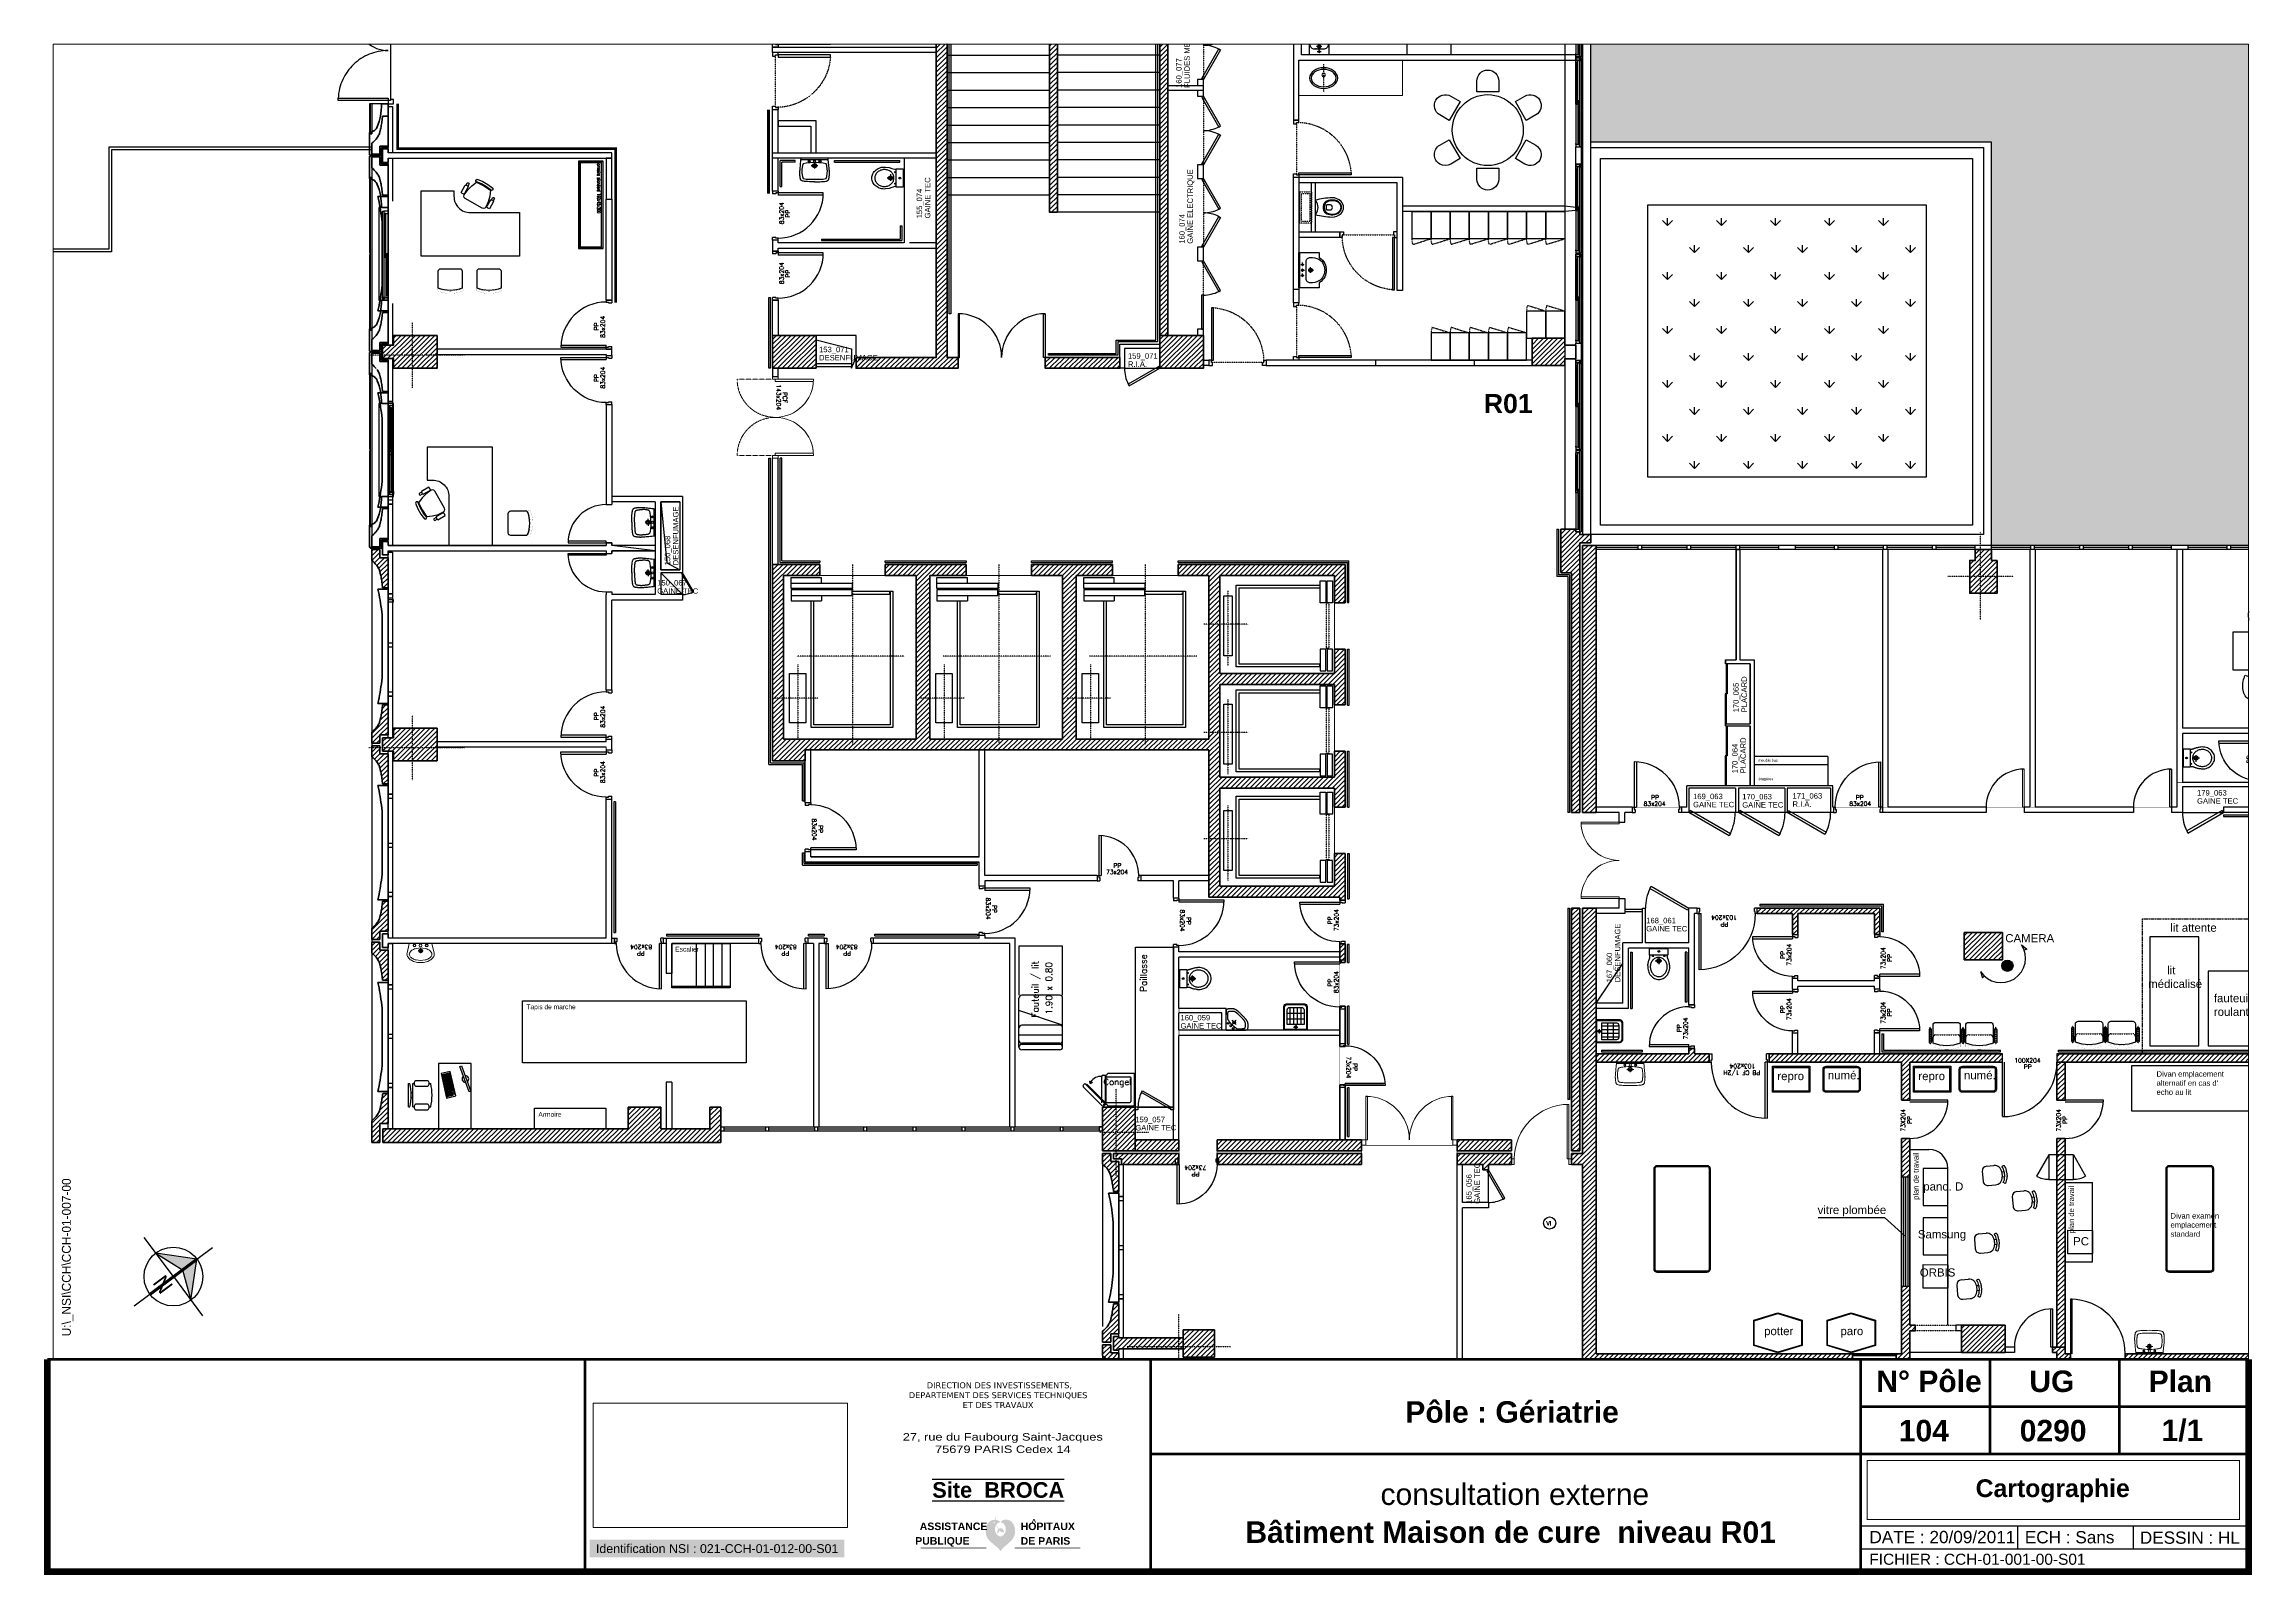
# Paper-space layout 'Pole 104_Geriatrie consult ext' of a CAD drawing. Header units: metres, sheet in millimetres. Extents: x 0 to 411, y 0 to 285.
# The model-space entities are those that its viewports show. They can reach past a viewport. Long polylines and large blocks are cut down to what shows.
import ezdxf
from ezdxf.enums import TextEntityAlignment as Align

# ---------------------------------------------------------------- set-up
doc = ezdxf.new("R2010")
doc.units = ezdxf.units.M
doc.header["$LTSCALE"] = 0.8
doc.header["$MEASUREMENT"] = 0
for name, pattern in [('AXES', [2, 1.25, -0.25, 0.25, -0.25]), ('AXES2', [1.125, 0.75, -0.125, 0.125, -0.125]), ('CACHE', [9.525, 6.35, -3.175]), ('CACHE2', [0.1875, 0.125, -0.0625]), ('CACHEX2', [0.75, 0.5, -0.25]), ('CACHÉ', [0.25, 0.125, -0.125]), ('CENTER', [2, 1.25, -0.25, 0.25, -0.25]), ('CONTINU', [0]), ('DISCONTINU', [0.75, 0.5, -0.25]), ('POINTILLÉS', [0.1, 0.05, -0.05])]:
    doc.linetypes.add(name, pattern=pattern)
doc.layers.get('0').update_dxf_attribs({"linetype": 'CONTINUOUS'})
doc.layers.get('Defpoints').update_dxf_attribs({"linetype": 'CONTINUOUS'})
doc.layers.add('-constr01', color=7, linetype='CONTINUOUS', true_color=0xff1f1f)
for name, color, linetype in [('-equipement - radio', 7, 'CONTINUOUS'), ('001axes', 7, 'CONTINUOUS'), ('00_Cadre', 7, 'CONTINUOUS'), ('00_Fmult', 7, 'CONTINU'), ('0_Fmult', 7, 'CONTINUOUS'), ('99 Légende', 7, 'CONTINUOUS'), ('_demol01', 3, 'CONTINUOUS'), ('_equipements nouveaux', 142, 'CONTINUOUS'), ('A-EQTE-SANITAIRE', 5, 'CONTINUOUS'), ('A-METALLERIE', 24, 'CONTINUOUS'), ('A_ACCÈS', 7, 'CONTINUOUS'), ('A_AGENC', 204, 'CONTINUOUS'), ('A_CHASS', 4, 'CONTINUOUS'), ('A_EQMP', 142, 'CONTINUOUS'), ('A_Etiqu_Gaine', 7, 'CONTINUOUS'), ('A_Etiqu_Gaine_ancien', 7, 'CONTINUOUS'), ('A_Etiqu_Gaine_code', 7, 'CONTINUOUS'), ('A_HACH_STRUC', 7, 'CONTINUOUS'), ('A_MURS_CLOI', 7, 'CONTINUOUS'), ('A_PORT', 7, 'CONTINUOUS'), ('A_VEGETATION', 3, 'CONTINUOUS'), ('ARchi-isolation', 40, 'CONTINUOUS'), ('ARchi-Murs porteurs', 7, 'CONTINUOUS'), ('EQuipement-main courante', 181, 'CONTINUOUS'), ('Logo', 7, 'CONTINU'), ('P-FENETRE', 5, 'CONTINUOUS'), ('Terrasse', 7, 'CONTINUOUS'), ('TEXTE', 8, 'CONTINU'), ('VPMOB', 8, 'CONTINU'), ('Z_Pole 11_Administratif', 8, 'CONTINUOUS')]:
    doc.layers.add(name, color=color, linetype=linetype)
for name, color, linetype, lineweight in [('A_MURS_STRU', 7, 'CONTINUOUS', 40), ('A_PORTE', 7, 'CONTINU', 0), ('A_SANI', 5, 'CONTINU', 0)]:
    doc.layers.add(name, color=color, linetype=linetype, lineweight=lineweight)
doc.styles.add('ANN', font='ARIALN.TTF', dxfattribs={"width": 1.5, "height": 0.01})
doc.styles.add('ARIAL', font='arial.ttf')
doc.styles.add('Attribut', font='arial.ttf')
doc.styles.add('ROMAND', font='romand', dxfattribs={"oblique": 15, "height": 0.3})
doc.styles.add('ROMANS8', font='romans8', dxfattribs={"height": 10})
doc.styles.add('ROMANT', font='ROMANT')
doc.styles.add('STYLE1', font='arial.ttf', dxfattribs={"height": 0.05})
doc.styles.add('TEXT_1', font='arial.ttf', dxfattribs={"height": 0.1})
doc.dimstyles.get("Standard").update_dxf_attribs({"dimtxt": 0.18, "dimasz": 0.18, "dimexe": 0.18, "dimexo": 0.0625, "dimgap": 0.09, "dimtad": 1, "dimzin": 0, "dimdsep": 46, "dimtxsty": 'Standard', "dimcen": 0.09, "dimadec": 0, "dimazin": 0, "dimtfac": 1, "dimtofl": 0, "dimtmove": 0, "dimatfit": 3, "dimfxl": 1, "dimtolj": 1, "dimtzin": 0, "dimarcsym": 0})
pattern_1 = [(44.76959, (251.47471, -3e-14), (-0.04401609, 0.04437154), [])]

# ---------------------------------------------------------------- blocks, each defined once
blk = doc.blocks.new('Rosev_2')
h = blk.add_hatch(color=8)
h.dxf.hatch_style = 1
h.paths.add_polyline_path([(-0.292, 0.723), (-0.712, -0.265), (-0.286, -0.093)])
h = blk.add_hatch(color=8)
h.dxf.hatch_style = 1
h.paths.add_polyline_path([(-0.27, -0.131), (-0.696, -0.304), (0.292, -0.723)])
for p, q in [((0, 0), (-0.487, 1.205)), ((-0.292, 0.723), (-0.723, -0.292)), ((-0.285, -0.115), (-0.292, 0.723)), ((1.205, 0.487), (-1.205, -0.487)), ((0.715, 0.311), (-0.712, -0.265)), ((0.731, 0.273), (-0.696, -0.304)), ((0, 0), (0.487, -1.205)), ((-0.723, -0.292), (0.292, -0.723)), ((0.292, -0.723), (-0.285, -0.115))]:
    blk.add_line(p, q)
blk.add_circle((0, 0), 0.78)
at = {"style": 'ARIAL'}
blk.add_text('N', height=0.416, rotation=112, dxfattribs=at).set_placement((0.516, 0.208), align=Align.CENTER)
blk = doc.blocks.new('Logo_AP-HP_2010')
h = blk.add_hatch(color=5)
h.dxf.hatch_style = 1
h.paths.add_polyline_path([(15.26, 3.54, 0.087951), (15.2, 3.58, 0.077698), (15.12, 3.61, 0.03026), (14.91, 3.63, 0.064219), (14.74, 3.62, 0.053297), (14.54, 3.55, -0.035265), (14.4, 3.73, -0.035265), (14.29, 3.92, -0.038017), (14.19, 4.15, -0.033638), (14.14, 4.36, -0.047979), (14.34, 4.58, -0.080912), (14.54, 4.71, -0.061688), (14.85, 4.8, 0.082171), (14.42, 5.12, 0.104414), (14.01, 5.23, 0.004443), (13.97, 5.23, -0.052513), (13.99, 5.44, -0.052513), (14.05, 5.65, -0.024915), (14.09, 5.74, -0.024915), (14.14, 5.82), (14.03, 5.79, 0.023369), (13.99, 5.71, 0.023369), (13.95, 5.63, 0.05238), (13.9, 5.44, 0.05238), (13.89, 5.23, 0.051008), (13.42, 5.19, 0.090273), (13.04, 5.04, 0.070397), (12.64, 4.71, 0.074613), (12.38, 4.31, 0.054663), (12.18, 3.74, 0.057344), (12.13, 3.17, 0.038155), (12.18, 2.55, 0.062487), (12.29, 2.19, 0.038104), (12.54, 1.73, 0.051084), (12.78, 1.42, 0.010974), (13.14, 1.07, 0.010897), (13.51, 0.73, 0.014069), (13.83, 0.47, -0.009376), (14.31, 0.09, -0.043401), (14.53, -0.13, -0.022183), (14.9, -0.61, -0.022183), (15.26, -0.12, -0.043401), (15.47, 0.1, -0.009376), (15.94, 0.49, 0.014069), (16.26, 0.75, 0.010897), (16.62, 1.1, 0.010974), (16.98, 1.46, 0.051084), (17.21, 1.77, 0.038104), (17.45, 2.24, 0.062487), (17.56, 2.6, 0.038155), (17.6, 3.21, 0.057344), (17.53, 3.78, 0.054663), (17.33, 4.35, 0.074613), (17.05, 4.75, 0.070397), (16.66, 5.07, 0.090273), (16.26, 5.22, 0.064201), (15.68, 5.25, 0.104414), (15.27, 5.13, 0.082171), (14.85, 4.8, -0.061688), (15.15, 4.72, -0.080912), (15.36, 4.59, -0.051096), (15.58, 4.36, -0.052273), (15.74, 4.09, -0.097488), (15.87, 3.59, -0.091605), (15.81, 3.04, -0.052863), (15.68, 2.74, -0.047118), (15.47, 2.45, -0.087865), (15.24, 2.26, -0.067468), (14.88, 2.11, -0.067468), (14.52, 2.25, -0.087865), (14.28, 2.43, -0.047118), (14.07, 2.72, -0.052863), (13.93, 3.02, -0.091605), (13.85, 3.57, -0.097488), (13.97, 4.07, -0.037175), (14.08, 4.27, 0.028309), (14.14, 4.06, 0.028309), (14.22, 3.87, 0.032302), (14.35, 3.66, 0.032302), (14.5, 3.47, 0.048008), (14.4, 3.33, 0.048008), (14.34, 3.17, 0.065182), (14.3, 2.94, 0.065182), (14.32, 2.7, 0.05645), (14.42, 2.76, 0.009836), (14.44, 2.78), (14.52, 2.85, 0.112168), (14.62, 3.07, 0.115868), (14.62, 3.31, 0.064855), (14.8, 3.12, 0.064855), (15.02, 2.99, 0.065591), (15.27, 2.92, 0.065591), (15.54, 2.91, 0.07043), (15.49, 3.17, 0.082203), (15.39, 3.37, 0.028832)])
h.paths.add_polyline_path([(13.55, 4.72, -1), (13.78, 4.72, -1)], flags=16)
at = {"color": 5, "const_width": 0.122}
for points in [[(12.27, 0), (0, 0)], [(29.78, 0), (17.51, 0)]]:
    blk.add_lwpolyline(points, dxfattribs=at)
at = {"color": 5, "char_height": 1.4, "attachment_point": 1, "style": 'ARIAL'}
for s, width, insert in [('\\pxqd;{\\fArial|b1|i0|c0|p34;ASSISTANCE}', 10.3743, (-0.15, 4.72)), ('\\pxqd;{\\fArial|b1|i0|c0|p34;HOPITAUX}', 12.471, (18.64, 4.72)), ('\\pxqd;{\\fArial|b1|i0|c0|p34;PUBLIQUE}', 12.2862, (-0.99, 2)), ('\\pxqd;{\\fArial|b1|i0|c0|p34;DE PARIS}', 12.471, (18.64, 2))]:
    blk.add_mtext_dynamic_manual_height_columns(s, width=width, gutter_width=20, heights=[0], dxfattribs=dict(at, insert=insert))
at = {"insert": (20.7, 5.36), "char_height": 1, "width": 5.387, "attachment_point": 1, "style": 'ARIAL'}
blk.add_mtext('{\\fArial|b1|i0|c0|p34;\\C5;^ }', dxfattribs=at)
blk = doc.blocks.new('LOGAPHP_2010')
blk.add_blockref('Logo_AP-HP_2010', (-259.22, -180.76))
blk = doc.blocks.new('BROCA1-G89')
at = {"layer": 'A-EQTE-SANITAIRE', "linetype": 'Continuous'}
for points in [[(5.121154, 22.278187), (5.118188, 22.234225), (5.115259, 22.19699), (5.112349, 22.165872), (5.109438, 22.140259), (5.106507, 22.11954), (5.103537, 22.103105), (5.100509, 22.090342), (5.097404, 22.080639), (5.094203, 22.073387), (5.090887, 22.067974), (5.090887, 22.067974), (5.089176, 22.065774), (5.087404, 22.06385), (5.085545, 22.062172), (5.083572, 22.06071), (5.081458, 22.059433), (5.079176, 22.058311), (5.0767, 22.057314), (5.074002, 22.05641), (5.071056, 22.05557), (5.067835, 22.054764), (5.067835, 22.054764), (5.060521, 22.053172), (5.052151, 22.051616), (5.042877, 22.05012), (5.03285, 22.04871), (5.022222, 22.047409), (5.011145, 22.046242), (4.999769, 22.045235), (4.988247, 22.044411), (4.97673, 22.043796), (4.96537, 22.043415)], [(5.121154, 22.27483), (5.118188, 22.318788), (5.115259, 22.35602), (5.112349, 22.387137), (5.109438, 22.412749), (5.106507, 22.433468), (5.103537, 22.449904), (5.100509, 22.462668), (5.097404, 22.472371), (5.094203, 22.479624), (5.090887, 22.485037), (5.090887, 22.485037), (5.089176, 22.487237), (5.087404, 22.489161), (5.085545, 22.490838), (5.083572, 22.492299), (5.081458, 22.493575), (5.079176, 22.494697), (5.0767, 22.495693), (5.074002, 22.496596), (5.071056, 22.497436), (5.067835, 22.498242), (5.067835, 22.498242), (5.060523, 22.499832), (5.052169, 22.501387), (5.042936, 22.502881), (5.03299, 22.50429), (5.022495, 22.505588), (5.011616, 22.50675), (5.000517, 22.507751), (4.989364, 22.508567), (4.978321, 22.509172), (4.967552, 22.509541)]]:
    blk.add_lwpolyline(points, dxfattribs=at)
blk = doc.blocks.new('BROCA1-G90')
at = {"layer": 'A-EQTE-SANITAIRE', "linetype": 'Continuous'}
for points in [[(4.819122, 22.27483), (4.819514, 22.318788), (4.820382, 22.35602), (4.821688, 22.387137), (4.823393, 22.412749), (4.825461, 22.433468), (4.827852, 22.449904), (4.830529, 22.462668), (4.833454, 22.472371), (4.836588, 22.479624), (4.839895, 22.485037), (4.839895, 22.485037), (4.841606, 22.487237), (4.843378, 22.489161), (4.845237, 22.490838), (4.84721, 22.492299), (4.849324, 22.493575), (4.851605, 22.494697), (4.854081, 22.495693), (4.856779, 22.496596), (4.859725, 22.497436), (4.862946, 22.498242), (4.862946, 22.498242), (4.870257, 22.499832), (4.878612, 22.501387), (4.887845, 22.502881), (4.897792, 22.50429), (4.908288, 22.505588), (4.919167, 22.50675), (4.930267, 22.507751), (4.941421, 22.508567), (4.952464, 22.509172), (4.963233, 22.509541)], [(4.819122, 22.278187), (4.819514, 22.234225), (4.820382, 22.19699), (4.821688, 22.165872), (4.823393, 22.140259), (4.825461, 22.11954), (4.827852, 22.103105), (4.830529, 22.090342), (4.833454, 22.080639), (4.836588, 22.073387), (4.839895, 22.067974), (4.839895, 22.067974), (4.841606, 22.065774), (4.843378, 22.06385), (4.845237, 22.062172), (4.84721, 22.06071), (4.849324, 22.059433), (4.851605, 22.058311), (4.854081, 22.057314), (4.856779, 22.05641), (4.859725, 22.05557), (4.862946, 22.054764), (4.862946, 22.054764), (4.870259, 22.053172), (4.878629, 22.051616), (4.887904, 22.05012), (4.897932, 22.04871), (4.90856, 22.047409), (4.919639, 22.046242), (4.931015, 22.045235), (4.942538, 22.044411), (4.954055, 22.043796), (4.965415, 22.043415)]]:
    blk.add_lwpolyline(points, dxfattribs=at)
blk = doc.blocks.new('BROCA1-G88')
at = {"layer": '99 Légende'}
for name in ['BROCA1-G90', 'BROCA1-G89']:
    blk.add_blockref(name, (0, 0), dxfattribs=at)
blk = doc.blocks.new('BROCA1-G87')
at = {"layer": 'A-EQTE-SANITAIRE', "linetype": 'Continuous'}
for p, q in [((5.066452, 22.275059), (5.015396, 22.275059)), ((5.066452, 22.275059), (5.066452, 22.338291)), ((5.066452, 22.275059), (5.066452, 22.211842)), ((5.066452, 22.275059), (5.117507, 22.275059)), ((5.175094, 22.524693), (5.175094, 22.029377)), ((5.199996, 22.524693), (5.199996, 22.029377))]:
    blk.add_line(p, q, dxfattribs=at)
for points in [[(4.76828, 22.275059), (4.769042, 22.326482), (4.770314, 22.370042), (4.772074, 22.406461), (4.774298, 22.436458), (4.776964, 22.460755), (4.780047, 22.480074), (4.783525, 22.495135), (4.787375, 22.50666), (4.791573, 22.51537), (4.796096, 22.521985), (4.796096, 22.521985), (4.79848, 22.524723), (4.800979, 22.527149), (4.803634, 22.529295), (4.806484, 22.531192), (4.809569, 22.532872), (4.81293, 22.534366), (4.816606, 22.535706), (4.820638, 22.536923), (4.825064, 22.538049), (4.829926, 22.539116), (4.829926, 22.539116), (4.835244, 22.540148), (4.840961, 22.541147), (4.847002, 22.542107), (4.853289, 22.543024), (4.859748, 22.543892), (4.866301, 22.544705), (4.872874, 22.54546), (4.879389, 22.54615), (4.885772, 22.54677), (4.891945, 22.547316), (4.891945, 22.547316), (4.897861, 22.547782), (4.903579, 22.548165), (4.909188, 22.548463), (4.914776, 22.548672), (4.92043, 22.548791), (4.92624, 22.548817), (4.932291, 22.548746), (4.938674, 22.548576), (4.945475, 22.548304), (4.952782, 22.547928), (4.952782, 22.547928), (4.969127, 22.546863), (4.98771, 22.54541), (5.008388, 22.543609), (5.031022, 22.541502), (5.05547, 22.539129), (5.081592, 22.53653), (5.109246, 22.533747), (5.138292, 22.530819), (5.168589, 22.527787), (5.199996, 22.524693)], [(4.76828, 22.278996), (4.769042, 22.227576), (4.770314, 22.184019), (4.772074, 22.147603), (4.774298, 22.117608), (4.776964, 22.093312), (4.780047, 22.073993), (4.783525, 22.058932), (4.787375, 22.047407), (4.791573, 22.038696), (4.796096, 22.032079), (4.796096, 22.032079), (4.79848, 22.029341), (4.800979, 22.026914), (4.803634, 22.024767), (4.806484, 22.022869), (4.809569, 22.021189), (4.81293, 22.019694), (4.816606, 22.018353), (4.820638, 22.017136), (4.825064, 22.016009), (4.829926, 22.014943), (4.829926, 22.014943), (4.835244, 22.013911), (4.840961, 22.012913), (4.847002, 22.011953), (4.853289, 22.011037), (4.859748, 22.01017), (4.866301, 22.009358), (4.872874, 22.008604), (4.879389, 22.007915), (4.885772, 22.007296), (4.891945, 22.006751), (4.891945, 22.006751), (4.897861, 22.006286), (4.903579, 22.005903), (4.909188, 22.005606), (4.914776, 22.005397), (4.92043, 22.005278), (4.92624, 22.005253), (4.932291, 22.005324), (4.938674, 22.005494), (4.945475, 22.005765), (4.952782, 22.006141), (4.952782, 22.006141), (4.969127, 22.007207), (4.98771, 22.00866), (5.008388, 22.01046), (5.031022, 22.012568), (5.05547, 22.014941), (5.081592, 22.017539), (5.109246, 22.020323), (5.138292, 22.023251), (5.168589, 22.026282), (5.199996, 22.029377)]]:
    blk.add_lwpolyline(points, dxfattribs=at)
for centre, radius in [((5.066452, 22.275059), 0.038702), ((5.066452, 22.275059), 0.027388), ((5.147933, 22.275059), 0.020417), ((5.147933, 22.374561), 0.018922), ((5.147933, 22.374561), 0.014404), ((5.147933, 22.175571), 0.018922), ((5.147933, 22.175571), 0.014404)]:
    blk.add_circle(centre, radius, dxfattribs=at)
at = {"layer": 'A-EQTE-SANITAIRE'}
blk.add_blockref('BROCA1-G88', (0, 0), dxfattribs=at)
blk = doc.blocks.new('BROCA1-G141')
at = {"layer": 'A-EQTE-SANITAIRE', "linetype": 'Continuous'}
for p, q in [((15.000668, 13.907089), (15.112972, 13.907089)), ((15.049496, 13.83873), (15.049496, 13.9608))]:
    blk.add_line(p, q, dxfattribs=at)
blk.add_lwpolyline([(14.944515, 13.736191), (14.820004, 13.736191), (14.820004, 14.073105), (14.944515, 14.073105)], close=True, dxfattribs=at)
for points in [[(15.139828, 14.107285), (15.120464, 14.104358), (15.103278, 14.101451), (15.088104, 14.098583), (15.074776, 14.095774), (15.063127, 14.093043), (15.052992, 14.09041), (15.044204, 14.087893), (15.036599, 14.085514), (15.030008, 14.08329), (15.024268, 14.081243), (15.024268, 14.081243), (15.021664, 14.08029), (15.019208, 14.079381), (15.016879, 14.078511), (15.014652, 14.077675), (15.012506, 14.076869), (15.010418, 14.076087), (15.008365, 14.075324), (15.006325, 14.074576), (15.004275, 14.073838), (15.002193, 14.073105), (15.002193, 14.073105), (15.000062, 14.072373), (14.997883, 14.071647), (14.995667, 14.07093), (14.99342, 14.070227), (14.991152, 14.069544), (14.988871, 14.068886), (14.986584, 14.068257), (14.984302, 14.067662), (14.982031, 14.067106), (14.97978, 14.066594), (14.97978, 14.066594), (14.975365, 14.065712), (14.971086, 14.065006), (14.966967, 14.064456), (14.963031, 14.064042), (14.959299, 14.063746), (14.955796, 14.063548), (14.952543, 14.063427), (14.949563, 14.063365), (14.94688, 14.063342), (14.944515, 14.063339)], [(15.139828, 13.706894), (15.120464, 13.708589), (15.103278, 13.710692), (15.088104, 13.71312), (15.074776, 13.715791), (15.063127, 13.718626), (15.052992, 13.721542), (15.044204, 13.724458), (15.036599, 13.727293), (15.030008, 13.729965), (15.024268, 13.732393), (15.024268, 13.732393), (15.021664, 13.733492), (15.019208, 13.734515), (15.016879, 13.735465), (15.014652, 13.736347), (15.012506, 13.737166), (15.010418, 13.737925), (15.008365, 13.73863), (15.006325, 13.739285), (15.004275, 13.739895), (15.002193, 13.740463), (15.002193, 13.740463), (15.000062, 13.740994), (14.997883, 13.74149), (14.995667, 13.741952), (14.99342, 13.742381), (14.991152, 13.742778), (14.988871, 13.743144), (14.986584, 13.743481), (14.984302, 13.74379), (14.982031, 13.744072), (14.97978, 13.744329), (14.97978, 13.744329), (14.975362, 13.74477), (14.971067, 13.745123), (14.966902, 13.745398), (14.962875, 13.745605), (14.958994, 13.745753), (14.955268, 13.745852), (14.951705, 13.745912), (14.948313, 13.745943), (14.9451, 13.745955), (14.942074, 13.745956)]]:
    blk.add_lwpolyline(points, dxfattribs=at)
blk.add_lwpolyline([(15.337568, 13.910727, 0.110065), (15.323337, 13.968894, 0.102556), (15.283815, 14.019442, 0.093461), (15.227068, 14.051665, 0.087911), (15.158587, 14.062343, 0.087911), (15.090607, 14.048841, 0.093461), (15.035242, 14.014298, 0.102556), (14.997845, 13.962157, 0.110065), (14.986033, 13.903451, 0.110065), (15.000263, 13.845285, 0.102556), (15.039786, 13.794736, 0.093461), (15.096533, 13.762513, 0.087911), (15.165014, 13.751836, 0.087911), (15.232994, 13.765338, 0.093461), (15.288359, 13.799881, 0.102556), (15.325756, 13.852022, 0.110065)], format="xyb", close=True, dxfattribs=at)
blk.add_lwpolyline([(15.140522, 13.705987, 0.092603), (15.235451, 13.716162, 0.097518), (15.315693, 13.758539, 0.107322), (15.371444, 13.827953, 0.116228), (15.390337, 13.908128, 0.11669), (15.371389, 13.988212, 0.108258), (15.315694, 14.057039, 0.098236), (15.235568, 14.098646, 0.092772), (15.140523, 14.107998, 0.094013)], format="xyb", dxfattribs=at)
for centre, radius in [((14.876156, 13.907089), 0.01664), ((14.876156, 13.907089), 0.016619), ((14.876156, 13.907089), 0.009631), ((14.876156, 13.907089), 0.000007), ((14.961605, 14.009628), 0.010462), ((14.961605, 13.799667), 0.010462), ((15.049496, 13.907089), 0.038283), ((15.049496, 13.907089), 0.027569)]:
    blk.add_circle(centre, radius, dxfattribs=at)
blk = doc.blocks.new('BROCA1-G143')
at = {"layer": 'A-EQTE-SANITAIRE', "linetype": 'Continuous'}
for p, q in [((16.839743, 13.063065), (16.839743, 13.37743)), ((16.839743, 13.063065), (16.839743, 13.37743)), ((16.905628, 13.063065), (16.905628, 13.37743)), ((16.971512, 13.063065), (16.971512, 13.37743)), ((17.039278, 13.063065), (17.039278, 13.37743)), ((16.785154, 13.272953), (17.09387, 13.272953)), ((16.785154, 13.16754), (17.09387, 13.16754)), ((16.785154, 13.167538), (17.09387, 13.167538)), ((16.901613, 13.017042), (16.98192, 13.017042)), ((16.941767, 13.057196), (16.941767, 12.976889))]:
    blk.add_line(p, q, dxfattribs=at)
for points in [[(17.149967, 12.960915), (16.725264, 12.960915), (16.725264, 13.393494, -0.414214), (16.775263, 13.443494), (17.099966, 13.443493, -0.414214), (17.149966, 13.393494)], [(17.140051, 12.973038), (16.73847, 12.973038), (16.73847, 13.380997, -0.414214), (16.788469, 13.430997), (17.090052, 13.430996, -0.414214), (17.140052, 13.380997)], [(17.09387, 13.063065), (16.785154, 13.063065), (16.785154, 13.33243, -0.414214), (16.830153, 13.37743), (17.048868, 13.37743, -0.414214), (17.093868, 13.33243)]]:
    blk.add_lwpolyline(points, format="xyb", close=True, dxfattribs=at)
for radius in [0.022233, 0.016595]:
    blk.add_circle((16.941767, 13.017042), radius, dxfattribs=at)
blk = doc.blocks.new('BROCA1-G145')
at = {"layer": 'A-EQTE-SANITAIRE', "linetype": 'Continuous'}
for points in [[(15.669083, 12.960915), (15.669084, 13.018017), (15.6691, 13.06972), (15.669145, 13.116198), (15.669238, 13.157625), (15.669394, 13.194175), (15.669629, 13.226023), (15.66996, 13.253341), (15.670404, 13.276305), (15.670976, 13.295088), (15.671694, 13.309864), (15.671694, 13.309864), (15.672111, 13.315815), (15.672569, 13.320896), (15.673066, 13.325193), (15.673602, 13.328795), (15.674176, 13.331788), (15.674787, 13.334262), (15.675436, 13.336302), (15.676121, 13.337997), (15.676843, 13.339435), (15.6776, 13.340702), (15.6776, 13.340702), (15.678392, 13.341873), (15.679226, 13.34297), (15.680105, 13.344001), (15.681037, 13.344974), (15.682025, 13.345897), (15.683077, 13.346779), (15.684197, 13.347628), (15.685392, 13.348452), (15.686667, 13.34926), (15.688027, 13.35006), (15.688027, 13.35006), (15.689477, 13.350857), (15.691022, 13.351647), (15.692664, 13.352426), (15.694407, 13.353187), (15.696253, 13.353923), (15.698206, 13.354629), (15.700268, 13.355298), (15.702443, 13.355924), (15.704734, 13.356502), (15.707144, 13.357025), (15.707144, 13.357025), (15.709675, 13.357489), (15.712326, 13.357897), (15.715094, 13.358253), (15.717977, 13.358561), (15.720972, 13.358828), (15.724078, 13.359056), (15.727292, 13.359251), (15.73061, 13.359417), (15.734032, 13.359559), (15.737555, 13.359681), (15.737555, 13.359681), (15.741173, 13.359787), (15.744874, 13.359875), (15.74864, 13.359941), (15.752456, 13.359981), (15.756305, 13.359992), (15.760171, 13.359971), (15.764038, 13.359915), (15.767889, 13.359819), (15.771709, 13.359681), (15.775481, 13.359497), (15.775481, 13.359497), (15.779189, 13.359265), (15.782821, 13.358986), (15.786365, 13.358665), (15.78981, 13.358305), (15.793143, 13.357909), (15.796352, 13.357481), (15.799427, 13.357023), (15.802355, 13.35654), (15.805124, 13.356036), (15.807722, 13.355512), (15.807722, 13.355512), (15.810146, 13.354971), (15.81242, 13.354402), (15.814578, 13.353795), (15.816653, 13.353137), (15.818678, 13.352417), (15.820685, 13.351623), (15.822708, 13.350742), (15.82478, 13.349764), (15.826933, 13.348677), (15.829202, 13.347468), (15.829202, 13.347468), (15.831609, 13.34613), (15.83414, 13.344673), (15.836774, 13.34311), (15.839487, 13.341455), (15.842255, 13.339721), (15.845056, 13.337922), (15.847867, 13.336072), (15.850664, 13.334184), (15.853426, 13.332271), (15.856128, 13.330348), (15.856128, 13.330348), (15.858753, 13.328425), (15.861307, 13.326501), (15.863799, 13.324572), (15.86624, 13.322635), (15.86864, 13.320686), (15.87101, 13.31872), (15.873361, 13.316735), (15.875702, 13.314727), (15.878044, 13.312691), (15.880397, 13.310624), (15.880397, 13.310624), (15.885186, 13.306367), (15.890179, 13.301855), (15.895491, 13.296969), (15.901238, 13.291593), (15.907538, 13.285611), (15.914505, 13.278906), (15.922256, 13.27136), (15.930906, 13.262858), (15.940573, 13.253282), (15.951371, 13.242516)], [(15.669083, 12.960915), (15.726307, 12.96079), (15.778108, 12.960705), (15.824662, 12.960673), (15.866147, 12.960707), (15.902738, 12.96082), (15.934613, 12.961027), (15.961949, 12.961341), (15.984921, 12.961776), (16.003708, 12.962344), (16.018485, 12.963059), (16.018485, 12.963059), (16.024437, 12.963476), (16.029517, 12.963933), (16.033815, 12.964429), (16.037417, 12.964963), (16.040411, 12.965536), (16.042885, 12.966147), (16.044926, 12.966794), (16.046621, 12.967479), (16.048059, 12.9682), (16.049327, 12.968956), (16.049327, 12.968956), (16.050498, 12.969749), (16.051595, 12.970583), (16.052626, 12.971463), (16.053599, 12.972395), (16.054523, 12.973385), (16.055405, 12.974438), (16.056254, 12.97556), (16.057078, 12.976756), (16.057886, 12.978032), (16.058685, 12.979393), (16.058685, 12.979393), (16.059482, 12.980845), (16.060273, 12.982391), (16.061052, 12.984035), (16.061813, 12.985779), (16.062549, 12.987626), (16.063255, 12.989579), (16.063924, 12.991642), (16.064551, 12.993818), (16.06513, 12.996109), (16.065653, 12.998519), (16.065653, 12.998519), (16.066118, 13.001049), (16.066527, 13.003699), (16.066884, 13.006466), (16.067194, 13.009348), (16.067461, 13.012342), (16.06769, 13.015446), (16.067886, 13.018658), (16.068053, 13.021976), (16.068196, 13.025397), (16.068319, 13.028919), (16.068319, 13.028919), (16.068425, 13.032538), (16.068512, 13.036238), (16.068578, 13.040005), (16.068618, 13.043821), (16.068629, 13.047671), (16.068608, 13.051538), (16.068551, 13.055406), (16.068454, 13.059258), (16.068315, 13.063078), (16.06813, 13.06685), (16.06813, 13.06685), (16.067897, 13.070558), (16.067618, 13.074191), (16.067296, 13.077735), (16.066935, 13.081179), (16.066538, 13.084511), (16.066109, 13.087721), (16.065651, 13.090794), (16.065168, 13.093721), (16.064662, 13.096489), (16.064138, 13.099087), (16.064138, 13.099087), (16.063596, 13.101509), (16.063027, 13.103782), (16.062419, 13.105939), (16.06176, 13.108013), (16.061039, 13.110036), (16.060244, 13.112043), (16.059364, 13.114065), (16.058385, 13.116137), (16.057298, 13.118291), (16.056089, 13.12056), (16.056089, 13.12056), (16.054751, 13.122968), (16.053294, 13.125501), (16.051732, 13.128136), (16.050077, 13.13085), (16.048343, 13.13362), (16.046545, 13.136423), (16.044695, 13.139236), (16.042807, 13.142035), (16.040895, 13.144798), (16.038972, 13.147501), (16.038972, 13.147501), (16.037048, 13.150126), (16.035124, 13.15268), (16.033195, 13.155172), (16.031258, 13.157612), (16.029308, 13.160012), (16.027343, 13.162381), (16.025357, 13.164731), (16.023348, 13.167071), (16.021312, 13.169413), (16.019245, 13.171766), (16.019245, 13.171766), (16.014988, 13.176554), (16.010475, 13.181547), (16.005589, 13.18686), (16.000214, 13.192609), (15.994233, 13.198909), (15.98753, 13.205877), (15.979987, 13.213628), (15.971489, 13.222278), (15.961918, 13.231942), (15.951158, 13.242737)]]:
    blk.add_lwpolyline(points, dxfattribs=at)
blk = doc.blocks.new('BROCA1-G144')
at = {"layer": 'A-EQTE-SANITAIRE', "linetype": 'Continuous'}
for q in [(15.773973, 13.065353), (15.773988, 13.142448), (15.851075, 13.142448), (15.85109, 13.065353)]:
    blk.add_line((15.812547, 13.103897), q, dxfattribs=at)
for points in [[(15.695832, 13.15593), (15.695941, 13.190033), (15.696284, 13.218005), (15.696834, 13.240489), (15.697562, 13.25813), (15.69844, 13.27157), (15.699441, 13.281453), (15.700534, 13.288423), (15.701693, 13.293123), (15.702889, 13.296198), (15.704094, 13.29829), (15.704094, 13.29829), (15.704693, 13.299157), (15.705297, 13.299949), (15.705916, 13.300677), (15.70656, 13.30135), (15.707238, 13.301979), (15.70796, 13.302574), (15.708736, 13.303145), (15.709576, 13.303701), (15.71049, 13.304254), (15.711487, 13.304813), (15.711487, 13.304813), (15.712576, 13.305385), (15.713759, 13.305967), (15.715037, 13.306552), (15.716409, 13.307133), (15.717876, 13.307705), (15.719439, 13.30826), (15.721099, 13.308792), (15.722855, 13.309295), (15.724709, 13.309762), (15.72666, 13.310186), (15.72666, 13.310186), (15.728709, 13.310562), (15.730855, 13.310893), (15.733096, 13.311183), (15.735429, 13.311434), (15.737853, 13.311651), (15.740367, 13.311837), (15.742969, 13.311996), (15.745656, 13.312131), (15.748427, 13.312247), (15.75128, 13.312346), (15.75128, 13.312346), (15.754212, 13.312432), (15.757211, 13.312503), (15.760264, 13.312556), (15.763357, 13.312588), (15.766477, 13.312597), (15.769612, 13.312579), (15.772746, 13.312533), (15.775869, 13.312455), (15.778965, 13.312342), (15.782022, 13.312192), (15.782022, 13.312192), (15.785026, 13.312003), (15.787969, 13.311777), (15.79084, 13.311517), (15.79363, 13.311224), (15.796329, 13.310903), (15.798928, 13.310556), (15.801417, 13.310185), (15.803787, 13.309793), (15.806029, 13.309383), (15.808132, 13.308959), (15.808132, 13.308959), (15.810093, 13.308519), (15.811934, 13.308058), (15.81368, 13.307566), (15.815359, 13.307032), (15.816998, 13.306448), (15.818622, 13.305804), (15.82026, 13.30509), (15.821937, 13.304298), (15.82368, 13.303417), (15.825517, 13.302438), (15.825517, 13.302438), (15.827466, 13.301355), (15.829516, 13.300175), (15.831649, 13.29891), (15.833845, 13.297571), (15.836087, 13.296167), (15.838356, 13.294711), (15.840632, 13.293213), (15.842898, 13.291685), (15.845135, 13.290136), (15.847323, 13.288579), (15.847323, 13.288579), (15.849449, 13.287022), (15.851517, 13.285464), (15.853534, 13.283902), (15.855511, 13.282332), (15.857455, 13.280753), (15.859374, 13.279161), (15.861277, 13.277553), (15.863173, 13.275926), (15.86507, 13.274277), (15.866977, 13.272603), (15.866977, 13.272603), (15.870856, 13.269155), (15.874901, 13.2655), (15.879206, 13.261543), (15.883864, 13.257189), (15.888969, 13.252345), (15.894615, 13.246914), (15.900896, 13.240803), (15.907905, 13.233916), (15.915737, 13.226159), (15.924485, 13.217438)], [(15.695832, 13.15593), (15.700882, 13.148529), (15.705617, 13.14173), (15.710067, 13.135475), (15.714265, 13.129702), (15.718243, 13.124352), (15.722032, 13.119365), (15.725664, 13.114681), (15.729171, 13.11024), (15.732585, 13.105981), (15.735936, 13.101845), (15.735936, 13.101845), (15.739255, 13.097779), (15.742561, 13.093764), (15.745869, 13.089785), (15.749197, 13.08583), (15.752561, 13.081885), (15.755977, 13.077939), (15.759462, 13.073978), (15.763032, 13.069989), (15.766704, 13.065958), (15.770494, 13.061874)], [(15.864564, 12.98719), (15.857163, 12.992238), (15.850364, 12.996972), (15.844108, 13.001422), (15.838334, 13.00562), (15.832983, 13.009599), (15.827995, 13.013389), (15.82331, 13.017023), (15.818867, 13.020531), (15.814608, 13.023946), (15.810472, 13.0273), (15.810472, 13.0273), (15.806406, 13.030621), (15.802391, 13.033928), (15.798413, 13.037238), (15.794458, 13.040567), (15.790514, 13.043933), (15.786567, 13.04735), (15.782605, 13.050837), (15.778614, 13.054409), (15.774581, 13.058082), (15.770494, 13.061874)], [(15.864564, 12.98719), (15.898665, 12.987305), (15.926636, 12.987652), (15.949121, 12.988204), (15.966762, 12.988933), (15.980203, 12.989811), (15.990087, 12.99081), (15.997059, 12.991902), (16.00176, 12.99306), (16.004836, 12.994255), (16.006929, 12.99546), (16.006929, 12.99546), (16.007797, 12.996059), (16.008589, 12.996663), (16.009317, 12.997283), (16.009991, 12.997927), (16.01062, 12.998605), (16.011215, 12.999328), (16.011785, 13.000105), (16.012342, 13.000946), (16.012894, 13.001861), (16.013453, 13.002858), (16.013453, 13.002858), (16.014024, 13.003948), (16.014606, 13.005131), (16.01519, 13.006409), (16.015771, 13.007781), (16.016342, 13.009249), (16.016897, 13.010812), (16.017428, 13.012472), (16.01793, 13.014228), (16.018396, 13.016082), (16.018819, 13.018033), (16.018819, 13.018033), (16.019195, 13.020083), (16.019525, 13.022228), (16.019814, 13.024469), (16.020064, 13.026802), (16.020281, 13.029226), (16.020466, 13.03174), (16.020624, 13.034341), (16.020759, 13.037028), (16.020874, 13.039798), (16.020973, 13.042651), (16.020973, 13.042651), (16.021059, 13.045582), (16.021129, 13.04858), (16.021182, 13.051632), (16.021214, 13.054724), (16.021223, 13.057843), (16.021205, 13.060976), (16.021159, 13.06411), (16.021081, 13.067232), (16.020968, 13.070327), (16.020818, 13.073383), (16.020818, 13.073383), (16.020629, 13.076388), (16.020403, 13.07933), (16.020142, 13.082201), (16.01985, 13.084992), (16.019529, 13.087691), (16.019182, 13.090291), (16.018811, 13.092781), (16.018419, 13.095151), (16.01801, 13.097394), (16.017586, 13.099497), (16.017586, 13.099497), (16.017147, 13.10146), (16.016686, 13.103301), (16.016194, 13.105048), (16.015661, 13.106728), (16.015078, 13.108367), (16.014434, 13.109993), (16.013721, 13.111631), (16.012929, 13.113308), (16.012049, 13.115053), (16.01107, 13.11689), (16.01107, 13.11689), (16.009988, 13.11884), (16.008809, 13.120891), (16.007544, 13.123024), (16.006204, 13.125222), (16.004801, 13.127464), (16.003345, 13.129734), (16.001847, 13.132011), (16.000319, 13.134277), (15.998771, 13.136514), (15.997214, 13.138702), (15.997214, 13.138702), (15.995656, 13.140829), (15.994098, 13.142897), (15.992536, 13.144915), (15.990967, 13.146892), (15.989388, 13.148835), (15.987795, 13.150755), (15.986187, 13.152658), (15.98456, 13.154554), (15.982911, 13.15645), (15.981236, 13.158357), (15.981236, 13.158357), (15.977788, 13.162235), (15.974132, 13.16628), (15.970174, 13.170583), (15.96582, 13.17524), (15.960975, 13.180343), (15.955544, 13.185987), (15.949433, 13.192265), (15.942547, 13.199271), (15.934792, 13.207099), (15.926072, 13.215843)]]:
    blk.add_lwpolyline(points, dxfattribs=at)
for centre, radius in [((15.702607, 13.08683), 0.015902), ((15.702607, 13.08683), 0.012175), ((15.749024, 13.040398), 0.015914), ((15.795457, 12.993965), 0.015902), ((15.795457, 12.993965), 0.012175), ((15.812547, 13.103897), 0.023709), ((15.812547, 13.103897), 0.018487)]:
    blk.add_circle(centre, radius, dxfattribs=at)
at = {"layer": 'A-EQTE-SANITAIRE'}
blk.add_blockref('BROCA1-G145', (0, 0), dxfattribs=at)
blk = doc.blocks.new('BROCA1-G230')
at = {"layer": 'A-EQTE-SANITAIRE', "linetype": 'Continuous'}
for p, q in [((33.400654, 17.952652), (33.512959, 17.952652)), ((33.449482, 17.884293), (33.449482, 18.006363))]:
    blk.add_line(p, q, dxfattribs=at)
blk.add_lwpolyline([(33.344501, 17.781754), (33.21999, 17.781754), (33.21999, 18.118668), (33.344501, 18.118668)], close=True, dxfattribs=at)
for points in [[(33.539814, 18.152847), (33.52045, 18.149921), (33.503265, 18.147014), (33.48809, 18.144146), (33.474762, 18.141337), (33.463113, 18.138606), (33.452978, 18.135972), (33.444191, 18.133456), (33.436585, 18.131076), (33.429995, 18.128853), (33.424254, 18.126806), (33.424254, 18.126806), (33.42165, 18.125853), (33.419195, 18.124944), (33.416865, 18.124074), (33.414638, 18.123238), (33.412492, 18.122431), (33.410404, 18.121649), (33.408351, 18.120887), (33.406311, 18.120139), (33.404262, 18.119401), (33.40218, 18.118668), (33.40218, 18.118668), (33.400048, 18.117936), (33.39787, 18.117209), (33.395653, 18.116492), (33.393406, 18.11579), (33.391138, 18.115107), (33.388857, 18.114449), (33.386571, 18.11382), (33.384288, 18.113225), (33.382017, 18.112669), (33.379766, 18.112157), (33.379766, 18.112157), (33.375351, 18.111275), (33.371073, 18.110569), (33.366954, 18.110019), (33.363017, 18.109605), (33.359286, 18.109309), (33.355782, 18.10911), (33.352529, 18.10899), (33.349549, 18.108928), (33.346866, 18.108905), (33.344501, 18.108902)], [(33.539814, 17.752457), (33.52045, 17.754152), (33.503265, 17.756254), (33.48809, 17.758682), (33.474762, 17.761354), (33.463113, 17.764189), (33.452978, 17.767105), (33.444191, 17.770021), (33.436585, 17.772856), (33.429995, 17.775528), (33.424254, 17.777956), (33.424254, 17.777956), (33.42165, 17.779055), (33.419195, 17.780078), (33.416865, 17.781028), (33.414638, 17.78191), (33.412492, 17.782728), (33.410404, 17.783488), (33.408351, 17.784193), (33.406311, 17.784848), (33.404262, 17.785458), (33.40218, 17.786026), (33.40218, 17.786026), (33.400048, 17.786557), (33.39787, 17.787053), (33.395653, 17.787515), (33.393406, 17.787943), (33.391138, 17.78834), (33.388857, 17.788707), (33.386571, 17.789044), (33.384288, 17.789353), (33.382017, 17.789635), (33.379766, 17.789892), (33.379766, 17.789892), (33.375349, 17.790333), (33.371053, 17.790686), (33.366888, 17.790961), (33.362861, 17.791168), (33.35898, 17.791316), (33.355255, 17.791415), (33.351691, 17.791475), (33.348299, 17.791506), (33.345086, 17.791518), (33.34206, 17.791519)]]:
    blk.add_lwpolyline(points, dxfattribs=at)
blk.add_lwpolyline([(33.737554, 17.95629, 0.110065), (33.723324, 18.014457, 0.102556), (33.683801, 18.065005, 0.093461), (33.627054, 18.097228, 0.087911), (33.558573, 18.107906, 0.087911), (33.490593, 18.094404, 0.093461), (33.435228, 18.05986, 0.102556), (33.397831, 18.00772, 0.110065), (33.386019, 17.949014, 0.110065), (33.40025, 17.890847, 0.102556), (33.439772, 17.840299, 0.093461), (33.496519, 17.808076, 0.087911), (33.565, 17.797398, 0.087911), (33.63298, 17.8109, 0.093461), (33.688345, 17.845444, 0.102556), (33.725743, 17.897584, 0.110065)], format="xyb", close=True, dxfattribs=at)
blk.add_lwpolyline([(33.540509, 17.75155, 0.092603), (33.635437, 17.761725, 0.097518), (33.715679, 17.804102, 0.107322), (33.77143, 17.873516, 0.116228), (33.790323, 17.953691, 0.11669), (33.771375, 18.033775, 0.108258), (33.71568, 18.102601, 0.098236), (33.635554, 18.144208, 0.092772), (33.54051, 18.153561, 0.094013)], format="xyb", dxfattribs=at)
for centre, radius in [((33.276142, 17.952652), 0.01664), ((33.276142, 17.952652), 0.016619), ((33.276142, 17.952652), 0.009631), ((33.276142, 17.952652), 0.000007), ((33.361591, 18.055191), 0.010462), ((33.361591, 17.84523), 0.010462), ((33.449482, 17.952652), 0.038283), ((33.449482, 17.952652), 0.027569)]:
    blk.add_circle(centre, radius, dxfattribs=at)
blk = doc.blocks.new('VPBUR')
at = {"layer": 'VPMOB', "color": 142}
blk.add_lwpolyline([(-0.35, -1.5), (-0.35, 0), (0.35, 0), (0.35, -1.5)], close=True, dxfattribs=at)
for points in [[(-0.445, -0.216), (-0.582, -0.64, -0.023076), (-0.63, -0.626, -0.065152), (-0.758, -0.566, -0.077931), (-0.845, -0.487, -0.107177), (-0.896, -0.388, -0.14408), (-0.894, -0.304, -0.14408), (-0.846, -0.235, -0.107177), (-0.747, -0.185, -0.077931), (-0.63, -0.173, -0.065152), (-0.491, -0.198, -0.023076)], [(0.445, -0.316), (0.582, -0.74, 0.023076), (0.63, -0.726, 0.065152), (0.758, -0.666, 0.077931), (0.845, -0.587, 0.107177), (0.896, -0.488, 0.14408), (0.894, -0.404, 0.14408), (0.846, -0.335, 0.107177), (0.747, -0.285, 0.077931), (0.63, -0.273, 0.065152), (0.491, -0.298, 0.023076)], [(-0.445, -1.284), (-0.582, -0.86, 0.023076), (-0.63, -0.874, 0.065152), (-0.758, -0.934, 0.077931), (-0.845, -1.013, 0.107177), (-0.896, -1.112, 0.14408), (-0.894, -1.196, 0.14408), (-0.846, -1.265, 0.107177), (-0.747, -1.315, 0.077931), (-0.63, -1.327, 0.065152), (-0.491, -1.302, 0.023076)]]:
    blk.add_lwpolyline(points, format="xyb", close=True, dxfattribs=at)
blk = doc.blocks.new('A_Etiqu_Gaine')
at = {"style": 'Attribut', "flags": 1}
for tag, p in [('CODE_HOPITAL', (-0.432, 0.865)), ('CODE_SITE', (-0.432, 0.715)), ('CODE_BATIMENT', (-0.432, 0.565)), ('CODE_SECTEUR', (-0.432, 0.415)), ('CODE_ETAGE', (-0.432, 0.265)), ('SECTEUR_ACTIVITE', (-0.432, -0.485)), ('NOM_NORMALISE', (-0.432, -0.335)), ('SOUS_SECTEUR_ACTIVITE', (-0.432, -0.635)), ('SURFACE', (-0.432, -0.785)), ('AMIANTE', (-0.432, -1.235)), ('CODE_UG', (-0.432, -0.935)), ('CODE_POLE', (-0.432, -1.085))]:
    blk.add_attdef(tag, p, '', height=0.1, dxfattribs=at)
at = {"layer": 'A_Etiqu_Gaine', "style": 'Attribut'}
blk.add_attdef('NOM_USAGE', (-0.432, -0.185), '', height=0.1, dxfattribs=at)
at = {"layer": 'A_Etiqu_Gaine_ancien', "style": 'Attribut'}
blk.add_attdef('CODE_PIECE_ANCIEN', (-0.432, 0.115), '', height=0.1, dxfattribs=at)
at = {"layer": 'A_Etiqu_Gaine_code', "style": 'Attribut'}
blk.add_attdef('CODE_PIECE', (-0.432, -0.035), '', height=0.1, dxfattribs=at)
blk = doc.blocks.new('POR-90D')
at = {"color": 0, "linetype": 'ByBlock'}
blk.add_line((-98.5, 5.5), (-6.5, 5.5), dxfattribs=at)
for points in [[(-8.5, 10), (-8.5, 106), (-4.5, 106), (-4.5, 10)], [(-98.5, 0), (-98.5, 5.5), (-100.5, 5.5), (-100.5, 10), (-105, 10), (-105, 0)], [(-6.5, 0), (-6.5, 5.5), (-4.5, 5.5), (-4.5, 10), (0, 10), (0, 0)]]:
    blk.add_lwpolyline(points, close=True)
blk.add_arc((-1.3, 7.1), 99.2, 94.1611, 180.0367, dxfattribs=at)
blk = doc.blocks.new('AR-160x45')
blk.add_lwpolyline([(2.5, -42), (2.5, -44.5), (0.5, -44.5), (0.5, -0.5), (159.5, -0.5), (159.5, -44.5), (157.5, -44.5), (157.5, -42), (157, -42), (157, -45), (160, -45), (160, 0), (0, 0), (0, -45), (3, -45), (3, -42)], close=True)
at = {"color": 0}
for points in [[(3, -42), (157, -42), (157, -3), (3, -3)], [(3, -45), (157, -45), (157, -42), (3, -42)]]:
    blk.add_lwpolyline(points, close=True, dxfattribs=at)
at = {"style": 'ROMAND', "width": 0.6}
blk.add_text('armoire standard 160x45x200', height=6, dxfattribs=at).set_placement((4.2, -4.8), align=Align.TOP_LEFT)
blk = doc.blocks.new('wcKEO2441p')
at = {"layer": 'A-EQTE-SANITAIRE', "linetype": 'CACHE2'}
for points in [[(-28, 28.8), (-7, 28.8), (-7, -28.8), (-28, -28.8)], [(-25, 25.8), (-10, 25.8), (-10, -25.8), (-25, -25.8)]]:
    blk.add_lwpolyline(points, close=True, dxfattribs=at)
at = {"layer": 'A-EQTE-SANITAIRE'}
for points in [[(47.6, -10.9, 0.196315), (52, 0, 0.196315), (47.6, 10.8, 0.20619), (30.7, 17.7, 0.059274), (0, 13.1), (0, -13.1, 0.059274), (30.7, -17.7, 0.20619)], [(48.4, 0, 0.196315), (45.2, 8, 0.194716), (32.4, 13.5, 0.100159), (20.8, 11.5, 0.190957), (16.1, 7.1, 0.111183), (14.5, 0, 0.111183), (16.1, -7.1, 0.190957), (20.8, -11.5, 0.100159), (32.4, -13.5, 0.194716), (45.2, -8, 0.196315)], [(47.4, 0, 0.196315), (44.4, 7.2, 0.194716), (32.8, 12.3, 0.100159), (22.3, 10.4, 0.190957), (18, 6.4, 0.111183), (16.5, 0, 0.111183), (18, -6.4, 0.190957), (22.3, -10.4, 0.100159), (32.8, -12.3, 0.194716), (44.4, -7.2, 0.196315)], [(31.4, 0, 0.165079), (30.3, 3.3, 0.233189), (27.8, 4.6), (21.7, 4.6, 0.298217), (20.8, 4, 0.103244), (20, 0, 0.103244), (20.8, -4, 0.298217), (21.7, -4.6), (27.8, -4.6, 0.233189), (30.3, -3.3, 0.165079)]]:
    blk.add_lwpolyline(points, format="xyb", close=True, dxfattribs=at)
blk.add_arc((-13.7, 0), 19, 321.0392, 38.9608, dxfattribs=at)
blk = doc.blocks.new('LA-PRIp1202')
at = {"layer": 'A-EQTE-SANITAIRE'}
blk.add_line((32.4, -1.4), (-32.5, -1.4), dxfattribs=at)
at = {"layer": 'A-EQTE-SANITAIRE', "linetype": 'CENTER'}
for p, q in [((-13.2, -6.6), (-5.9, -6.6)), ((-9.9, -3.4), (-9.9, -10.2)), ((-4.7, -21.5), (5.6, -21.5)), ((-3.3, -6.5), (4, -6.5)), ((0, -3.3), (0, -10)), ((0, -16.9), (0, -26.6)), ((6.8, -6.6), (14, -6.6)), ((10.1, -3.4), (10.1, -10.2))]:
    blk.add_line(p, q, dxfattribs=at)
at = {"layer": 'A-EQTE-SANITAIRE', "flags": 128}
for points in [[(0, -50, -0.115914), (-12.1, -47.7, -0.128629), (-22.8, -37.8, 0.219026), (-23.9, -37.4), (-31.9, -37.4, -0.414214), (-32.5, -36.8), (-32.5, -0.3, -0.414214), (-32.2, 0), (0, 0), (32.2, 0, -0.414214), (32.5, -0.3), (32.5, -36.8, -0.414214), (31.9, -37.4), (23.9, -37.4, 0.219026), (22.8, -37.8, -0.128629), (12.1, -47.7, -0.115914)], [(0, -47.3, -0.110863), (-11.1, -44.8, -0.157188), (-19.8, -36.3, -0.123361), (-23.2, -21.2, -0.177945), (-21.3, -15.7, -0.218594), (-16, -13.1), (0, -13.1), (16, -13.1, -0.218594), (21.3, -15.7, -0.177945), (23.2, -21.2, -0.123361), (19.8, -36.3, -0.157188), (11.1, -44.8, -0.110863)]]:
    blk.add_lwpolyline(points, format="xyb", close=True, dxfattribs=at)
at = {"layer": 'A-EQTE-SANITAIRE'}
for centre, radius in [((-9.9, -6.6), 1.5), ((0, -21.5), 3.48), ((0, -21.5), 2.19), ((0, -6.5), 1.82), ((10.1, -6.6), 1.5)]:
    blk.add_circle(centre, radius, dxfattribs=at)
blk = doc.blocks.new('CASIER35X50')
at = {"const_width": 0.5}
blk.add_lwpolyline([(0, 50), (0, 0), (35, 0), (35, 50)], dxfattribs=at)
at = {"linetype": 'CACHEX2'}
blk.add_lwpolyline([(0, 50, -0.087489), (1.8, 60.3), (35, 50)], format="xyb", dxfattribs=at)
blk.add_lwpolyline([(0, 0), (35, 0), (35, 50), (0, 50)], close=True)
blk = doc.blocks.new('VASQUE')
at = {"layer": 'A-EQTE-SANITAIRE', "linetype": 'AXES2'}
blk.add_line((0, 6.4), (0, -44.1), dxfattribs=at)
at = {"layer": 'A-EQTE-SANITAIRE'}
blk.add_circle((0, -13.2), 3.39, dxfattribs=at)
for major_axis, ratio in [((-25.7, 0), 0.737674), ((-22.7, 0), 0.703008)]:
    blk.add_ellipse((0, -19), major_axis=major_axis, ratio=ratio, dxfattribs=at)
blk = doc.blocks.new('TAB-6PLR')
for points in [[(-17.7, 70.6), (-52.3, 50.6), (-62.3, 67.9, -1), (-27.7, 87.9)], [(52.3, 50.6), (17.7, 70.6), (27.7, 87.9, -1), (62.3, 67.9)], [(-70, 20), (-70, -20), (-90, -20, -1), (-90, 20)], [(70, -20), (70, 20), (90, 20, -1), (90, -20)], [(-52.3, -50.6), (-17.7, -70.6), (-27.7, -87.9, -1), (-62.3, -67.9)], [(17.7, -70.6), (52.3, -50.6), (62.3, -67.9, -1), (27.7, -87.9)]]:
    blk.add_lwpolyline(points, format="xyb", close=True)
blk.add_circle((0, 0), 65)
blk = doc.blocks.new('1310-fencoul')
at = {"color": 0}
for points in [[(0, 0.1), (1.63, 0.1), (1.63, 0.075), (0, 0.075)], [(0, 0), (1.63, 0), (1.63, 0.075), (0, 0.075)], [(0.04, 0.035), (0.845, 0.035), (0.845, 0.005), (0.04, 0.005)], [(1.59, 0.07), (0.785, 0.07), (0.785, 0.04), (1.59, 0.04)]]:
    blk.add_lwpolyline(points, close=True, dxfattribs=at)
for points in [[(0.06, 0.075), (0.06, 0.07), (0.04, 0.07), (0.04, 0.005), (0.06, 0.005), (0.06, 0), (0, 0), (0, 0.075)], [(0.1, 0.005), (0.04, 0.005), (0.04, 0.035), (0.1, 0.035), (0.1, 0.025), (0.09, 0.025), (0.09, 0.015), (0.1, 0.015)], [(0.09, 0.025), (0.795, 0.025), (0.795, 0.015), (0.09, 0.015)], [(0.845, 0.04), (0.785, 0.04), (0.785, 0.07), (0.845, 0.07), (0.845, 0.06), (0.835, 0.06), (0.835, 0.05), (0.845, 0.05)], [(0.785, 0.005), (0.845, 0.005), (0.845, 0.035), (0.785, 0.035), (0.785, 0.025), (0.795, 0.025), (0.795, 0.015), (0.785, 0.015)], [(1.54, 0.06), (0.835, 0.06), (0.835, 0.05), (1.54, 0.05)], [(1.53, 0.04), (1.59, 0.04), (1.59, 0.07), (1.53, 0.07), (1.53, 0.06), (1.54, 0.06), (1.54, 0.05), (1.53, 0.05)], [(1.57, 0.075), (1.57, 0.07), (1.59, 0.07), (1.59, 0.005), (1.57, 0.005), (1.57, 0), (1.63, 0), (1.63, 0.075)]]:
    blk.add_lwpolyline(points, close=True)
blk = doc.blocks.new('POR-140T')
at = {"color": 0}
blk.add_line((152.5, 5.5), (7.5, 5.5), dxfattribs=at)
for points in [[(10, 101.5), (10, 10), (6, 10), (6, 101.5)], [(150, 10), (150, 66.5), (154, 66.5), (154, 10)], [(7.5, 0), (7.5, 5.5), (6, 5.5), (6, 10), (0, 10), (0, 0)], [(152.5, 0), (152.5, 5.5), (154, 5.5), (154, 10), (160, 10), (160, 0)]]:
    blk.add_lwpolyline(points, close=True)
blk.add_lwpolyline([(150, 66.5, 0.391403), (97.5, 10, 0.400855), (10, 101.5)], format="xyb", dxfattribs=at)
blk = doc.blocks.new('BROCA1-WC')
at = {"layer": 'A-EQTE-SANITAIRE'}
for p, q in [((0.180664, 0.002441), (0.292968, 0.002441)), ((0.229492, -0.065918), (0.229492, 0.056152))]:
    blk.add_line(p, q, dxfattribs=at)
blk.add_lwpolyline([(0.124511, -0.168457), (0, -0.168457), (0, 0.168457), (0.124511, 0.168457)], close=True, dxfattribs=at)
blk.add_lwpolyline([(0.124511, 0.158691), (0.131836, 0.158691), (0.151367, 0.158691), (0.183105, 0.168457), (0.207519, 0.178223), (0.251465, 0.192871), (0.32052, 0.20335, -0.092772), (0.415564, 0.193998, -0.098236), (0.49569, 0.152391, -0.108258), (0.551385, 0.083564, -0.11669), (0.570333, 0.00348, -0.116228), (0.55144, -0.076694, -0.107322), (0.495689, -0.146109, -0.097518), (0.415447, -0.188486, -0.102120608), (0.319824, -0.197754), (0.251465, -0.192871), (0.207519, -0.17334), (0.183105, -0.163574), (0.151367, -0.158691), (0.131836, -0.158691), (0.12207, -0.158691)], format="xyb", dxfattribs=at)
blk.add_lwpolyline([(0.517564, 0.006079, 0.110065), (0.503334, 0.064246, 0.102556), (0.463811, 0.114795, 0.093461), (0.407064, 0.147017, 0.087911), (0.338583, 0.157695, 0.087911), (0.270603, 0.144193, 0.093461), (0.215238, 0.10965, 0.102556), (0.177841, 0.057509, 0.110065), (0.166029, -0.001196, 0.110065), (0.18026, -0.059363, 0.102556), (0.219782, -0.109912, 0.093461), (0.276529, -0.142134, 0.087911), (0.34501, -0.152812, 0.087911), (0.41299, -0.13931, 0.093461), (0.468355, -0.104767, 0.102556), (0.505752, -0.052626, 0.110065)], format="xyb", close=True, dxfattribs=at)
for centre, radius in [((0.056152, 0.002441), 0.01664), ((0.056152, 0.002441), 0.016619), ((0.056152, 0.002441), 0.009631), ((0.056152, 0.002441), 0.000007), ((0.141601, 0.104981), 0.010462), ((0.229492, 0.002441), 0.038283), ((0.229492, 0.002441), 0.027569), ((0.141601, -0.10498), 0.010462)]:
    blk.add_circle(centre, radius, dxfattribs=at)
blk = doc.blocks.new('BROCA1-LAV')
at = {"layer": 'A-EQTE-SANITAIRE'}
for p, q in [((0.248, 0), (-0.248, 0)), ((0.248, -0.025), (-0.248, -0.025)), ((-0.065, -0.134), (0.061, -0.134)), ((-0.002, -0.082), (-0.002, -0.185))]:
    blk.add_line(p, q, dxfattribs=at)
for points in [[(0.002, -0.432), (-0.049, -0.431), (-0.093, -0.43), (-0.129, -0.428), (-0.159, -0.426), (-0.184, -0.423), (-0.203, -0.42), (-0.218, -0.416), (-0.23, -0.413), (-0.238, -0.408), (-0.245, -0.404), (-0.245, -0.404), (-0.248, -0.402), (-0.25, -0.399), (-0.252, -0.396), (-0.254, -0.394), (-0.256, -0.39), (-0.257, -0.387), (-0.259, -0.383), (-0.26, -0.379), (-0.261, -0.375), (-0.262, -0.37), (-0.262, -0.37), (-0.263, -0.365), (-0.264, -0.359), (-0.265, -0.353), (-0.266, -0.347), (-0.267, -0.34), (-0.268, -0.334), (-0.268, -0.327), (-0.269, -0.321), (-0.27, -0.314), (-0.27, -0.308), (-0.27, -0.308), (-0.271, -0.302), (-0.271, -0.296), (-0.271, -0.291), (-0.272, -0.285), (-0.272, -0.28), (-0.272, -0.274), (-0.272, -0.268), (-0.272, -0.261), (-0.271, -0.255), (-0.271, -0.247), (-0.271, -0.247), (-0.27, -0.231), (-0.268, -0.212), (-0.267, -0.192), (-0.264, -0.169), (-0.262, -0.145), (-0.259, -0.118), (-0.257, -0.091), (-0.254, -0.062), (-0.251, -0.031), (-0.248, 0)], [(-0.002, -0.432), (0.049, -0.431), (0.093, -0.43), (0.129, -0.428), (0.159, -0.426), (0.184, -0.423), (0.203, -0.42), (0.218, -0.416), (0.23, -0.413), (0.238, -0.408), (0.245, -0.404), (0.245, -0.404), (0.248, -0.402), (0.25, -0.399), (0.252, -0.396), (0.254, -0.394), (0.256, -0.39), (0.257, -0.387), (0.259, -0.383), (0.26, -0.379), (0.261, -0.375), (0.262, -0.37), (0.262, -0.37), (0.263, -0.365), (0.264, -0.359), (0.265, -0.353), (0.266, -0.347), (0.267, -0.34), (0.268, -0.334), (0.268, -0.327), (0.269, -0.321), (0.27, -0.314), (0.27, -0.308), (0.27, -0.308), (0.271, -0.302), (0.271, -0.296), (0.271, -0.291), (0.272, -0.285), (0.272, -0.28), (0.272, -0.274), (0.272, -0.268), (0.272, -0.261), (0.271, -0.255), (0.271, -0.247), (0.271, -0.247), (0.27, -0.231), (0.268, -0.212), (0.267, -0.192), (0.264, -0.169), (0.262, -0.145), (0.259, -0.118), (0.257, -0.091), (0.254, -0.062), (0.251, -0.031), (0.248, 0)]]:
    blk.add_lwpolyline(points, dxfattribs=at)
blk.add_lwpolyline([(-0.234, -0.235), (-0.233, -0.272), (-0.225, -0.336), (-0.211, -0.367), (-0.157, -0.38), (-0.002, -0.381), (0.156, -0.38), (0.21, -0.367), (0.224, -0.336), (0.232, -0.272), (0.233, -0.237), (0.233, -0.232), (0.232, -0.197), (0.224, -0.133), (0.21, -0.102), (0.156, -0.089), (-0.002, -0.079), (-0.157, -0.089), (-0.211, -0.102), (-0.225, -0.133), (-0.233, -0.197), (-0.234, -0.235)], close=True, dxfattribs=at)
for centre, radius in [((-0.101, -0.052), 0.0189), ((-0.101, -0.052), 0.0144), ((-0.002, -0.134), 0.0387), ((-0.002, -0.134), 0.0274), ((-0.002, -0.052), 0.0204), ((0.098, -0.052), 0.0189), ((0.098, -0.052), 0.0144)]:
    blk.add_circle(centre, radius, dxfattribs=at)
blk = doc.blocks.new('A$C35AF5110')
at = {"layer": 'P-FENETRE'}
for points in [[(0, 0.16), (0, -0.16), (-0.1, -0.16), (-0.1, 0.16)], [(0, -1.81), (0, -1.79), (-0.1, -1.79), (-0.1, -1.81)]]:
    blk.add_lwpolyline(points, close=True, dxfattribs=at)
at = {"layer": 'P-FENETRE', "color": 7, "rotation": 90}
for p in [(0, -1.79), (0, -3.44)]:
    blk.add_blockref('1310-fencoul', p, dxfattribs=at)
blk = doc.blocks.new('FAU-60')
for points in [[(-16.5, -6.3), (-5.5, -4.8), (5.5, -4.8), (16.5, -6.3), (17.8, -4), (16.5, -1.6), (5.5, 0), (-5.5, 0), (-16.5, -1.6), (-17.8, -4)], [(-23.9, -37.2), (-23.9, -21.8), (-27, -20.9), (-30.1, -21.8), (-30.1, -37.2), (-27, -38.1)], [(20.3, -42.4), (22.1, -40.6), (22.7, -38.2), (21.7, -27.3), (19, -16.8), (14.5, -6.9), (-0.1, -6.3), (-14.7, -6.9), (-19.2, -16.8), (-21.9, -27.3), (-22.8, -38.2), (-22.2, -40.6), (-20.5, -42.4), (-18.1, -43), (17.9, -43)], [(29.9, -37.2), (29.9, -21.8), (26.8, -20.9), (23.7, -21.8), (23.7, -37.2), (26.8, -38.1)]]:
    blk.add_lwpolyline(points, close=True)
for points in [[(-25.1, -21.2), (-25.1, -16.5), (-26.2, -15.5), (-27.7, -15.4), (-28.8, -16.5), (-28.8, -21.2)], [(28.7, -21.2), (28.7, -16.5), (27.6, -15.5), (26.1, -15.4), (25, -16.5), (25, -21.2)], [(29.9, -21.8), (26.8, -20.9)]]:
    blk.add_lwpolyline(points)
blk = doc.blocks.new('BU-180g')
blk.add_lwpolyline([(70, 80), (-20, 80), (-20, 0), (160, 0), (160, 120), (100, 120), (100, 110, -0.414214)], format="xyb", close=True)
at = {"rotation": 30.00941236793711}
blk.add_blockref('FAU-60', (42.4, 134.4), dxfattribs=at)
blk = doc.blocks.new('SIEG-45')
at = {"const_width": 0.2}
blk.add_lwpolyline([(-22.3, -8.6, -0.197611), (22.3, -8.6, 0.668153), (22.3, -4.4, 0.198931), (-22.3, -4.4, 0.668153)], format="xyb", close=True, dxfattribs=at)
blk.add_lwpolyline([(-22.5, -10.6, -0.2), (22.5, -10.6), (22.5, -40.3, -0.414214), (18, -44.8), (-18, -44.8, -0.414214), (-22.5, -40.3)], format="xyb", close=True)
blk = doc.blocks.new('LM-p1016')
at = {"layer": 'A-EQTE-SANITAIRE', "linetype": 'CENTER'}
for p, q in [((13.4, -15.1), (22.7, -15.1)), ((14.2, -5.5), (21.8, -5.5)), ((18, -2.3), (18, -8.6)), ((18, -10.4), (18, -20.9))]:
    blk.add_line(p, q, dxfattribs=at)
at = {"layer": 'A-EQTE-SANITAIRE', "flags": 128}
for points in [[(0, -19), (0, 0), (36, 0), (36, -19, -0.415498), (26, -29), (10, -29, -0.414214)], [(10.3, -28, -1), (10.3, -9.8), (25.8, -9.8, -1), (25.8, -28)]]:
    blk.add_lwpolyline(points, format="xyb", close=True, dxfattribs=at)
at = {"layer": 'A-EQTE-SANITAIRE', "linetype": 'Continuous', "lineweight": 0}
for radius in [3.4, 2.3]:
    blk.add_circle((18, -15.1), radius, dxfattribs=at)
at = {"layer": 'A-EQTE-SANITAIRE'}
blk.add_circle((18, -5.5), 1.77, dxfattribs=at)
blk.add_ellipse((24.5, -10.7), major_axis=(1.3, 0), ratio=0.254718, start_param=0, end_param=6.28318, dxfattribs=at)
blk = doc.blocks.new('P80bt10')
for p, q in [((0.035, 0.93), (0.035, 0.1)), ((0.075, 0.929), (0.075, 0.1)), ((0, 0.1), (0, 0)), ((0, 0.1), (0.035, 0.1)), ((0, 0), (0.05, 0)), ((0.035, 0.1), (0.075, 0.1)), ((0.035, 0.1), (0.035, 0.06)), ((0.035, 0.06), (0.05, 0.06)), ((0.05, 0.06), (0.05, 0)), ((0.865, 0.06), (0.85, 0.06)), ((0.85, 0.06), (0.85, 0)), ((0.9, 0), (0.85, 0)), ((0.865, 0.1), (0.865, 0.06)), ((0.9, 0.1), (0.865, 0.1)), ((0.9, 0.1), (0.9, 0))]:
    blk.add_line(p, q)
blk.add_arc((0.035, 0.1), 0.83, 0, 90)
at = {"style": 'ROMANS8'}
for tag, p in [('DEF', (0.416, 0.239)), ('DIM', (0.409, 0.124))]:
    blk.add_attdef(tag, text='', height=0.08, dxfattribs=at).set_placement(p, align=Align.CENTER)
blk = doc.blocks.new('P70bt10')
for p, q in [((0.035, 0.83), (0.035, 0.1)), ((0.075, 0.829), (0.075, 0.1)), ((0, 0.1), (0, 0)), ((0, 0.1), (0.035, 0.1)), ((0, 0), (0.05, 0)), ((0.035, 0.1), (0.075, 0.1)), ((0.035, 0.1), (0.035, 0.06)), ((0.035, 0.06), (0.05, 0.06)), ((0.05, 0.06), (0.05, 0)), ((0.75, 0.06), (0.75, 0)), ((0.765, 0.06), (0.75, 0.06)), ((0.8, 0), (0.75, 0)), ((0.8, 0.1), (0.765, 0.1)), ((0.765, 0.1), (0.765, 0.06)), ((0.8, 0.1), (0.8, 0))]:
    blk.add_line(p, q)
blk.add_arc((0.035, 0.1), 0.73, 0, 90)
at = {"style": 'ROMANS8'}
for tag, p in [('DEF', (0.372, 0.239)), ('DIM', (0.367, 0.122))]:
    blk.add_attdef(tag, text='', height=0.08, dxfattribs=at).set_placement(p, align=Align.CENTER)
blk = doc.blocks.new('P70-bt10')
for p, q in [((0.035, 0.83), (0.035, 0.1)), ((0.075, 0.829), (0.075, 0.1)), ((0, 0.1), (0, 0)), ((0, 0.1), (0.035, 0.1)), ((0, 0), (0.05, 0)), ((0.035, 0.1), (0.075, 0.1)), ((0.035, 0.1), (0.035, 0.06)), ((0.035, 0.06), (0.05, 0.06)), ((0.05, 0.06), (0.05, 0)), ((0.75, 0.06), (0.75, 0)), ((0.765, 0.06), (0.75, 0.06)), ((0.8, 0), (0.75, 0)), ((0.8, 0.1), (0.765, 0.1)), ((0.765, 0.1), (0.765, 0.06)), ((0.8, 0.1), (0.8, 0))]:
    blk.add_line(p, q)
blk.add_arc((0.035, 0.1), 0.73, 0, 90)
at = {"style": 'ROMANS8'}
for tag, p in [('DEF', (0.372, 0.239)), ('DIM', (0.367, 0.122))]:
    blk.add_attdef(tag, text='', height=0.08, dxfattribs=at).set_placement(p, align=Align.CENTER)
blk = doc.blocks.new('P140-bt10_V&V')
for p, q in [((0.05, 0.75), (0.05, 0.05)), ((0.09, 0.749), (0.09, 0.05)), ((1.41, 0.749), (1.41, 0.05)), ((1.45, 0.75), (1.45, 0.05)), ((0, 0.1), (0, 0)), ((0, 0.1), (0.05, 0.1)), ((0, 0), (0.05, 0)), ((0.05, 0.1), (0.05, 0)), ((0.05, 0.05), (0.09, 0.05)), ((1.45, 0.05), (1.41, 0.05)), ((1.5, 0.1), (1.45, 0.1)), ((1.45, 0.1), (1.45, 0)), ((1.5, 0), (1.45, 0)), ((1.5, 0.1), (1.5, 0)), ((1.5, 0), (1.5, 0))]:
    blk.add_line(p, q)
at = {"linetype": 'DISCONTINU'}
for p, q in [((0.05, -0.65), (0.05, 0.05)), ((1.45, -0.65), (1.45, 0.05))]:
    blk.add_line(p, q, dxfattribs=at)
for centre, start, end in [((0.05, 0.05), 0, 90), ((1.45, 0.05), 90, 180)]:
    blk.add_arc(centre, 0.7, start, end)
for centre, start, end in [((0.05, 0.05), 270, 0), ((1.45, 0.05), 180, 270)]:
    blk.add_arc(centre, 0.7, start, end, dxfattribs=at)
at = {"style": 'ROMANS8'}
for tag, p in [('DEF', (0.387, 0.189)), ('DIM', (0.382, 0.072))]:
    blk.add_attdef(tag, text='', height=0.08, dxfattribs=at).set_placement(p, align=Align.CENTER)
blk = doc.blocks.new('Chaise de bureau')
at = {"linetype": 'Continuous'}
for p, q in [((-8.5, 0), (-8.5, -1)), ((-8.5, 0), (8.5, 0)), ((8.5, 0), (8.5, -1)), ((-10.5, -5), (-10.5, -14)), ((-8.5, -3), (-8.5, -4)), ((-8.5, -3), (8.5, -3)), ((-8.5, -15), (-8.5, -16)), ((-6.5, -14), (-6.5, -5)), ((-2, -3), (-2, -1.9355)), ((2, -1.9576), (2, -3)), ((6.5, -5), (6.5, -14)), ((8.5, -3), (8.5, -4)), ((8.5, -15), (8.5, -16)), ((10.5, -14), (10.5, -5))]:
    blk.add_line(p, q, dxfattribs=at)
for centre, radius, start, end in [((-8.5, -6.5), 2.5, 36.8699, 143.1301), ((-8.5, -12.5), 2.5, 216.8699, 323.1301), ((0, 34.625), 36.625, 256.5803, 283.4197), ((8.5, -6.5), 2.5, 36.8699, 143.1301), ((8.5, -12.5), 2.5, 216.8699, 323.1301), ((0, 19.625), 36.625, 256.5803, 283.4197)]:
    blk.add_arc(centre, radius, start, end, dxfattribs=at)
blk = doc.blocks.new('BROCA1-G154')
at = {"layer": 'A-EQTE-SANITAIRE', "linetype": 'Continuous'}
for p, q in [((23.530113, 14.232258), (23.652184, 14.232258)), ((23.598473, 14.281086), (23.598473, 14.168781))]:
    blk.add_line(p, q, dxfattribs=at)
for points in [[(23.398277, 14.141926), (23.399973, 14.161289), (23.402075, 14.178475), (23.404503, 14.193649), (23.407175, 14.206978), (23.41001, 14.218627), (23.412926, 14.228762), (23.415842, 14.237549), (23.418677, 14.245155), (23.421349, 14.251745), (23.423776, 14.257486), (23.423776, 14.257486), (23.424876, 14.26009), (23.425898, 14.262545), (23.426848, 14.264875), (23.42773, 14.267102), (23.428549, 14.269248), (23.429309, 14.271336), (23.430014, 14.273389), (23.430669, 14.275428), (23.431278, 14.277478), (23.431847, 14.27956), (23.431847, 14.27956), (23.432378, 14.281692), (23.432874, 14.28387), (23.433335, 14.286087), (23.433764, 14.288333), (23.434161, 14.290602), (23.434527, 14.292883), (23.434864, 14.295169), (23.435173, 14.297452), (23.435456, 14.299723), (23.435712, 14.301974), (23.435712, 14.301974), (23.436153, 14.306391), (23.436506, 14.310687), (23.436782, 14.314852), (23.436988, 14.318879), (23.437136, 14.322759), (23.437236, 14.326485), (23.437296, 14.330048), (23.437327, 14.333441), (23.437338, 14.336654), (23.43734, 14.33968)], [(23.798668, 14.141926), (23.795741, 14.161289), (23.792835, 14.178475), (23.789967, 14.193649), (23.787157, 14.206978), (23.784426, 14.218627), (23.781793, 14.228762), (23.779277, 14.237549), (23.776897, 14.245155), (23.774674, 14.251745), (23.772626, 14.257486), (23.772626, 14.257486), (23.771673, 14.26009), (23.770764, 14.262545), (23.769894, 14.264875), (23.769059, 14.267102), (23.768252, 14.269248), (23.76747, 14.271336), (23.766707, 14.273389), (23.76596, 14.275428), (23.765221, 14.277478), (23.764488, 14.27956), (23.764488, 14.27956), (23.763757, 14.281692), (23.76303, 14.28387), (23.762313, 14.286087), (23.761611, 14.288333), (23.760928, 14.290602), (23.760269, 14.292883), (23.75964, 14.295169), (23.759046, 14.297452), (23.75849, 14.299723), (23.757978, 14.301974), (23.757978, 14.301974), (23.757096, 14.306389), (23.756389, 14.310667), (23.755839, 14.314786), (23.755426, 14.318723), (23.755129, 14.322454), (23.754931, 14.325958), (23.75481, 14.329211), (23.754749, 14.332191), (23.754726, 14.334874), (23.754723, 14.337238)]]:
    blk.add_lwpolyline(points, dxfattribs=at)
blk.add_lwpolyline([(23.427574, 14.337238), (23.427574, 14.46175), (23.764488, 14.46175), (23.764488, 14.337238)], close=True, dxfattribs=at)
blk.add_lwpolyline([(23.60211, 13.944185, 0.110065), (23.660277, 13.958416, 0.102556), (23.710826, 13.997939, 0.093461), (23.743048, 14.054686, 0.087911), (23.753726, 14.123166, 0.087911), (23.740224, 14.191147, 0.093461), (23.705681, 14.246512, 0.102556), (23.65354, 14.283909, 0.110065), (23.594835, 14.295721, 0.110065), (23.536668, 14.28149, 0.102556), (23.486119, 14.241968, 0.093461), (23.453897, 14.185221, 0.087911), (23.443219, 14.11674, 0.087911), (23.456721, 14.04876, 0.093461), (23.491264, 13.993394, 0.102556), (23.543405, 13.955997, 0.110065)], format="xyb", close=True, dxfattribs=at)
blk.add_lwpolyline([(23.39737, 14.141231, 0.092603), (23.407546, 14.046302, 0.097518), (23.449922, 13.96606, 0.107322), (23.519337, 13.910309, 0.116228), (23.599512, 13.891417, 0.11669), (23.679596, 13.910365, 0.108258), (23.748422, 13.96606, 0.098236), (23.790029, 14.046186, 0.092772), (23.799381, 14.14123, 0.094013)], format="xyb", dxfattribs=at)
for centre, radius in [((23.491051, 14.320148), 0.010462), ((23.598473, 14.232258), 0.038283), ((23.598473, 14.232258), 0.027569), ((23.598473, 14.405598), 0.01664), ((23.598473, 14.405598), 0.016619), ((23.598473, 14.405598), 0.009631), ((23.598473, 14.405598), 0.000007), ((23.701012, 14.320148), 0.010462)]:
    blk.add_circle(centre, radius, dxfattribs=at)
blk = doc.blocks.new('BROCA1-G151')
at = {"layer": 'A-EQTE-SANITAIRE', "linetype": 'Continuous'}
for p, q in [((22.506124, 12.977873), (22.506124, 12.897566)), ((22.552147, 13.039742), (22.866512, 13.039742)), ((22.552147, 13.039742), (22.866512, 13.039742)), ((22.552147, 12.973857), (22.866512, 12.973857)), ((22.65662, 13.094332), (22.65662, 12.785616)), ((22.656622, 13.094332), (22.656622, 12.785616)), ((22.762035, 13.094332), (22.762035, 12.785616)), ((22.546278, 12.937719), (22.465971, 12.937719)), ((22.552147, 12.907973), (22.866512, 12.907973)), ((22.552147, 12.840206), (22.866512, 12.840206))]:
    blk.add_line(p, q, dxfattribs=at)
for points in [[(22.449997, 12.729518), (22.449997, 13.154222), (22.882576, 13.154222, -0.414214), (22.932576, 13.104221), (22.932575, 12.779518, -0.414214), (22.882576, 12.729518)], [(22.46212, 12.739433), (22.46212, 13.141015), (22.870079, 13.141015, -0.414214), (22.920079, 13.091015), (22.920078, 12.789433, -0.414214), (22.870079, 12.739433)], [(22.552147, 12.785616), (22.552147, 13.094332), (22.821512, 13.094332, -0.414214), (22.866512, 13.049332), (22.866512, 12.830616, -0.414214), (22.821512, 12.785616)]]:
    blk.add_lwpolyline(points, format="xyb", close=True, dxfattribs=at)
for radius in [0.022233, 0.016595]:
    blk.add_circle((22.506124, 12.937719), radius, dxfattribs=at)
blk = doc.blocks.new('P80-bt7')
for p, q in [((0.035, 0.9), (0.035, 0.07)), ((0.075, 0.899), (0.075, 0.07)), ((0, 0.07), (0, 0)), ((0, 0.07), (0.035, 0.07)), ((0, 0), (0.05, 0)), ((0.035, 0.07), (0.075, 0.07)), ((0.035, 0.07), (0.035, 0.03)), ((0.035, 0.03), (0.05, 0.03)), ((0.05, 0.03), (0.05, 0)), ((0.865, 0.03), (0.85, 0.03)), ((0.85, 0.03), (0.85, 0)), ((0.9, 0), (0.85, 0)), ((0.865, 0.07), (0.865, 0.03)), ((0.9, 0.07), (0.865, 0.07)), ((0.9, 0.07), (0.9, 0))]:
    blk.add_line(p, q)
blk.add_arc((0.035, 0.07), 0.83, 0, 90)
at = {"style": 'ROMANS8'}
for tag, p in [('DEF', (0.416, 0.209)), ('DIM', (0.409, 0.094))]:
    blk.add_attdef(tag, text='', height=0.08, dxfattribs=at).set_placement(p, align=Align.CENTER)
blk = doc.blocks.new('P100-bt15')
for p, q in [((0.035, 1.18), (0.035, 0.15)), ((0.075, 1.179), (0.075, 0.15)), ((0, 0.15), (0, 0)), ((0, 0.15), (0.035, 0.15)), ((0, 0), (0.05, 0)), ((0.035, 0.15), (0.075, 0.15)), ((0.035, 0.15), (0.035, 0.11)), ((0.035, 0.11), (0.05, 0.11)), ((0.05, 0.11), (0.05, 0)), ((1.05, 0.11), (1.05, 0)), ((1.065, 0.11), (1.05, 0.11)), ((1.1, 0), (1.05, 0)), ((1.1, 0.15), (1.065, 0.15)), ((1.065, 0.15), (1.065, 0.11)), ((1.1, 0.15), (1.1, 0))]:
    blk.add_line(p, q)
blk.add_arc((0.035, 0.15), 1.03, 0, 90)
at = {"style": 'ROMANS8'}
for tag, p in [('DEF', (0.502, 0.306)), ('DIM', (0.493, 0.184))]:
    blk.add_attdef(tag, text='', height=0.08, dxfattribs=at).set_placement(p, align=Align.CENTER)
blk = doc.blocks.new('BATI-10')
for p, q in [((0, 0.1), (0, 0)), ((0, 0.1), (0.035, 0.1)), ((0, 0), (0.05, 0)), ((0.035, 0.1), (0.035, 0.06)), ((0.035, 0.06), (0.05, 0.06)), ((0.05, 0.06), (0.05, 0))]:
    blk.add_line(p, q)
blk = doc.blocks.new('P100-bt10')
for p, q in [((0.035, 1.13), (0.035, 0.1)), ((0.075, 1.129), (0.075, 0.1)), ((0.035, 0.1), (0.075, 0.1))]:
    blk.add_line(p, q)
blk.add_arc((0.035, 0.1), 1.03, 0, 90)
blk.add_blockref('BATI-10', (0, 0))
at = {"xscale": -1}
blk.add_blockref('BATI-10', (1.1, 0), dxfattribs=at)
at = {"style": 'ROMANS8'}
for tag, p in [('DEF', (0.502, 0.256)), ('DIM', (0.493, 0.134))]:
    blk.add_attdef(tag, text='', height=0.08, dxfattribs=at).set_placement(p, align=Align.CENTER)
blk = doc.blocks.new('SIEG-60')
at = {"color": 7, "linetype": 'AXES'}
for p, q in [((-30, -9.2), (-30, -41.8)), ((30, -9.2), (30, -41.8))]:
    blk.add_line(p, q, dxfattribs=at)
at = {"const_width": 0.1}
blk.add_lwpolyline([(-24.8, -4.9, -0.198931), (24.8, -4.9), (24.8, -9.5, 0.197611), (-24.8, -9.5)], format="xyb", close=True, dxfattribs=at)
for points in [[(-32, -13.8, -1.066865), (-28, -13.8), (-28, -36.8, -1), (-32, -36.8)], [(-25, -11.8, -0.2), (25, -11.8), (25, -44.8, -0.414214), (20, -49.8), (-20, -49.8, -0.414214), (-25, -44.8)], [(32, -13.8, 1.066865), (28, -13.8), (28, -36.8, 1), (32, -36.8)]]:
    blk.add_lwpolyline(points, format="xyb", close=True)
for points in [[(-28, -16.2), (-28, -21.2), (-25, -21.2), (-25, -16.2)], [(25, -16.2), (25, -21.2), (28, -21.2), (28, -16.2)]]:
    blk.add_lwpolyline(points, close=True)
at = {"color": 7, "linetype": 'CACHE'}
blk.add_lwpolyline([(25, -11.8), (25, -22, -0.414214), (20, -27), (-20, -27, -0.414214), (-25, -22), (-25, -11.8, -0.2)], format="xyb", dxfattribs=at)
blk = doc.blocks.new('A$C57ED00E5')
for p, q in [((25, 50), (35, 50)), ((10, 10), (10, 25)), ((12.5, 42.9), (13.5, 41.4)), ((20, 0), (40, 0)), ((25, 45), (25, 40)), ((25, 45), (35, 45)), ((25, 40), (35, 40)), ((35, 45), (35, 40)), ((47.5, 42.9), (46.5, 41.4)), ((50, 10), (50, 25))]:
    blk.add_line(p, q)
for centre, radius, start, end in [((15, 44.6), 3, 117.1545, 214.992), ((25, 25), 25, 90, 117.1545), ((35, 25), 25, 62.8455, 90), ((45, 44.6), 3, 325.008, 62.8455), ((25, 25), 15, 90, 180), ((20, 10), 10, 180, 270), ((25, 25), 20, 90, 124.992), ((35, 25), 20, 55.008, 90), ((35, 25), 15, 0, 90), ((40, 10), 10, 270, 0)]:
    blk.add_arc(centre, radius, start, end)
blk = doc.blocks.new('*D146')
at = {"layer": '-equipement - radio', "color": 0, "lineweight": -2, "transparency": 16777216}
blk.add_line((178.969, 52.524), (178.969, 51.446), dxfattribs=at)
at = {"layer": '-equipement - radio', "color": 0, "transparency": 16777216}
for points in [[(178.952, 52.524), (178.985, 52.524), (178.969, 52.624)], [(178.952, 51.446), (178.985, 51.446), (178.969, 51.346)]]:
    blk.add_solid(points, dxfattribs=at)
at = {"layer": 'Defpoints', "color": 0, "transparency": 16777216}
for p in [(179.09, 52.624), (178.969, 51.346), (179.09, 51.346)]:
    blk.add_point(p, dxfattribs=at)
at = {"layer": '-equipement - radio', "color": 0, "transparency": 16777216, "insert": (178.829, 51.985), "char_height": 0.1, "attachment_point": 5, "rotation": 90}
blk.add_mtext('\\A1;1.28', dxfattribs=at)

msp = doc.modelspace()

# ---------------------------------------------------------------- hatches: boundary and pattern name
at = {"layer": '_demol01'}
h = msp.add_hatch(color=8, dxfattribs=at)
h.dxf.hatch_style = 1
h.paths.add_polyline_path([(174.735, 59.892, 1), (174.529, 59.892, 1)])
at = {"layer": 'A_HACH_STRUC'}
h = msp.add_hatch(dxfattribs=at)
h.set_pattern_fill('ANSI31', color=8, scale=0.5, angle=359.76959, style=0)
h.paths.add_polyline_path([(157.214, 76.91), (157.069, 76.91), (157.069, 73.71), (157.214, 73.71)], flags=17)
h.paths.add_polyline_path([(159.091, 78.449), (154.69, 78.449), (154.69, 78.425), (154.091, 78.425), (154.091, 78.349), (154.091, 78.249), (154.991, 78.249), (154.991, 71.049), (153.521, 71.049), (153.521, 70.849), (155.391, 70.849), (155.391, 71.049), (155.291, 71.049), (155.191, 71.049), (155.191, 78.249), (159.091, 78.249)])
h.paths.add_polyline_path([(159.891, 78.649), (159.091, 78.649), (159.091, 78.049), (159.241, 78.049), (159.891, 78.049), (159.891, 78.099)])
h.paths.add_polyline_path([(159.241, 77.39), (159.241, 77.47), (159.241, 78.049), (159.091, 78.049), (159.091, 75.635), (159.091, 71.449), (159.241, 71.449), (159.241, 75.242), (159.241, 75.949), (159.241, 76.029)])
h.paths.add_polyline_path([(158.361, 71.049), (156.991, 71.049), (156.991, 70.849), (158.361, 70.849)], flags=17)
h.paths.add_polyline_path([(152.817, 70.966), (153.948, 70.966), (153.948, 71.121), (152.817, 71.121)], flags=9)
h.paths.add_polyline_path([(159.113, 77.683), (160.244, 77.683), (160.244, 77.838), (159.113, 77.838)], flags=9)
h.paths.add_polyline_path([(159.107, 77.801), (159.715, 77.801), (159.715, 77.993), (159.107, 77.993)], flags=9)
h = msp.add_hatch(dxfattribs=at)
h.set_pattern_fill('ANSI31', color=8, scale=0.5, angle=359.7696, style=0)
h.set_pattern_definition([(44.7696, (144.841396, 70.84949), (-0.044016, 0.0443715), [])])
h.paths.add_polyline_path([(145.841, 71.449), (145.39, 71.449), (145.39, 71.087), (145.841, 71.087)])
h.paths.add_polyline_path([(145.39, 71.449), (145.041, 71.449), (145.041, 71.274), (144.941, 71.274), (144.841, 71.274), (144.841, 71.087), (145.39, 71.087)])
h.paths.add_polyline_path([(145.39, 71.087), (144.841, 71.087), (144.841, 71.025), (144.941, 71.025), (145.041, 71.025), (145.041, 70.849), (145.39, 70.849)])
h.paths.add_polyline_path([(145.841, 71.087), (145.39, 71.087), (145.39, 70.849), (145.841, 70.849)])
h = msp.add_hatch(dxfattribs=at)
h.set_pattern_fill('ANSI31', color=8, scale=0.5, angle=359.7696, style=0)
h.set_pattern_definition([(44.7696, (151.9912, 70.84947), (-0.0440161, 0.04437154), [])])
h.paths.add_polyline_path([(152.791, 71.449), (151.991, 71.449), (151.991, 70.849), (152.091, 70.849), (152.791, 70.849)])
h.paths.add_polyline_path([(159.891, 71.449), (159.091, 71.449), (159.091, 70.849), (159.891, 70.849)])
h.paths.add_polyline_path([(166.516, 71.399), (165.916, 71.399), (165.916, 70.899), (166.516, 70.899)])
h = msp.add_hatch(dxfattribs=at)
h.set_pattern_fill('ANSI31', color=8, scale=0.5, angle=359.7696, style=0)
h.set_pattern_definition([(44.7696, (166.4412, 62.69936), (-0.0440161, 0.04437154), [])])
h.paths.add_polyline_path([(167.091, 67.599), (166.841, 67.599), (166.841, 62.699), (167.091, 62.699), (167.091, 62.774)])
h.paths.add_polyline_path([(166.791, 67.649), (166.985, 67.649), (166.991, 67.649), (166.991, 67.799), (166.841, 67.799), (166.791, 67.799), (166.791, 67.849), (166.791, 67.849), (166.716, 67.849), (166.716, 67.899), (166.441, 67.899), (166.441, 67.099), (166.641, 67.099), (166.641, 62.699), (166.791, 62.699)])
h = msp.add_hatch(dxfattribs=at)
h.set_pattern_fill('ANSI31', color=8, scale=0.5, angle=359.7696, style=0)
h.set_pattern_definition([(44.7696, (144.641506, 63.97451), (-0.0440161, 0.0443715), [])])
h.paths.add_polyline_path([(144.941, 64.674), (144.841, 64.674), (144.839, 64.651), (144.835, 64.626), (144.832, 64.601), (144.828, 64.575), (144.824, 64.549), (144.82, 64.524), (144.816, 64.499), (144.812, 64.476), (144.807, 64.453), (144.803, 64.433), (144.8, 64.419), (144.796, 64.402), (144.792, 64.386), (144.787, 64.371), (144.782, 64.356), (144.775, 64.337), (144.767, 64.321), (144.759, 64.305), (144.749, 64.288), (144.737, 64.271), (144.723, 64.252), (144.707, 64.234), (144.688, 64.215), (144.666, 64.195), (144.642, 64.175), (144.642, 63.975), (144.791, 63.975), (144.791, 64.124), (144.941, 64.124)])
h.paths.add_polyline_path([(144.941, 67.375), (144.791, 67.375), (144.791, 67.525), (144.642, 67.525), (144.642, 67.324), (144.666, 67.304), (144.688, 67.284), (144.707, 67.265), (144.723, 67.247), (144.737, 67.229), (144.749, 67.211), (144.759, 67.194), (144.767, 67.178), (144.775, 67.162), (144.781, 67.146), (144.785, 67.135), (144.79, 67.12), (144.794, 67.105), (144.797, 67.093), (144.799, 67.084), (144.801, 67.075), (144.803, 67.066), (144.807, 67.046), (144.812, 67.023), (144.816, 67), (144.82, 66.975), (144.824, 66.95), (144.828, 66.924), (144.832, 66.898), (144.835, 66.873), (144.839, 66.848), (144.841, 66.825), (144.941, 66.825)])
h = msp.add_hatch(dxfattribs=at)
h.set_pattern_fill('ANSI31', color=8, scale=0.5, angle=359.7696, style=0)
h.set_pattern_definition([(44.7696, (151.99121, 62.217556), (-0.0440161, 0.04437154), [])])
h.paths.add_polyline_path([(157.558, 67.049), (158.225, 67.049), (158.225, 67.249), (156.741, 67.249), (156.741, 67.049), (157.308, 67.049), (157.308, 64.049), (154.874, 64.049), (154.874, 67.049), (155.541, 67.049), (155.541, 67.249), (154.058, 67.249), (154.058, 67.049), (154.624, 67.049), (154.624, 64.049), (152.191, 64.049), (152.191, 67.049), (152.858, 67.049), (152.858, 67.249), (151.991, 67.249), (151.991, 63.749), (151.991, 63.649), (152.591, 63.649), (152.591, 63.849), (154.491, 63.849), (159.991, 63.849), (159.991, 62.218), (160.191, 62.218), (160.191, 63.149), (162.291, 63.149), (162.291, 62.799), (162.491, 62.799), (162.491, 63.824), (162.291, 63.824), (162.291, 63.349), (160.191, 63.349), (160.191, 64.168), (159.991, 64.168), (159.991, 64.049), (157.558, 64.049)])
h = msp.add_hatch(dxfattribs=at)
h.set_pattern_fill('ANSI31', color=8, scale=0.5, angle=359.7696, style=0)
h.set_pattern_definition([(44.7696, (159.42471, 64.167556), (-0.0440161, 0.0443715), [])])
h.paths.add_polyline_path([(162.491, 67.249), (159.425, 67.249), (159.425, 67.049), (159.991, 67.049), (159.991, 66.156), (160.191, 66.156), (160.191, 67.049), (162.291, 67.049), (162.291, 66.549), (162.491, 66.549)])
h.paths.add_polyline_path([(162.491, 65.699), (162.291, 65.699), (162.291, 65.249), (160.191, 65.249), (160.191, 66.156), (159.991, 66.156), (159.991, 64.168), (160.191, 64.168), (160.191, 65.049), (162.291, 65.049), (162.291, 64.674), (162.491, 64.674)])
h = msp.add_hatch(dxfattribs=at)
h.set_pattern_fill('ANSI31', color=8, scale=0.5, angle=359.7696, style=0)
h.set_pattern_definition([(44.7696, (173.94119, 66.72439), (-0.044016, 0.0443715), [])])
h.paths.add_polyline_path([(174.441, 67.324), (174.341, 67.324), (174.341, 67.524), (174.14, 67.524), (174.14, 67.037), (174.441, 67.037)])
h.paths.add_polyline_path([(174.14, 67.524), (174.041, 67.524), (174.041, 67.324), (173.941, 67.324), (173.941, 67.037), (174.14, 67.037)])
h.paths.add_polyline_path([(174.14, 67.037), (173.941, 67.037), (173.941, 66.724), (174.14, 66.724)])
h.paths.add_polyline_path([(174.441, 67.037), (174.14, 67.037), (174.14, 66.724), (174.441, 66.724)])
h = msp.add_hatch(dxfattribs=at)
h.set_pattern_fill('ANSI31', color=8, scale=0.5, angle=359.7696, style=0)
h.set_pattern_definition([(44.7696, (144.841396, 63.64949), (-0.044016, 0.0443715), [])])
h.paths.add_polyline_path([(145.841, 64.249), (145.39, 64.249), (145.39, 63.887), (145.841, 63.887)])
h.paths.add_polyline_path([(145.39, 64.249), (145.041, 64.249), (145.041, 64.074), (144.941, 64.074), (144.841, 64.074), (144.841, 63.887), (145.39, 63.887)])
h.paths.add_polyline_path([(145.39, 63.887), (144.841, 63.887), (144.841, 63.825), (144.941, 63.825), (145.021, 63.825), (145.041, 63.825), (145.041, 63.649), (145.39, 63.649)])
h.paths.add_polyline_path([(145.841, 63.887), (145.39, 63.887), (145.39, 63.649), (145.841, 63.649)])
h = msp.add_hatch(dxfattribs=at)
h.set_pattern_fill('ANSI31', color=8, scale=0.5, angle=359.7696, style=0)
h.set_pattern_definition([(44.7696, (144.641565, 60.37455), (-0.0440161, 0.0443715), [])])
h.paths.add_polyline_path([(144.941, 61.075), (144.841, 61.075), (144.839, 61.051), (144.835, 61.026), (144.832, 61.001), (144.828, 60.975), (144.824, 60.949), (144.82, 60.924), (144.816, 60.899), (144.812, 60.876), (144.807, 60.854), (144.803, 60.833), (144.801, 60.824), (144.799, 60.815), (144.797, 60.806), (144.795, 60.798), (144.793, 60.79), (144.791, 60.783), (144.789, 60.775), (144.786, 60.768), (144.782, 60.756), (144.775, 60.737), (144.767, 60.722), (144.759, 60.705), (144.749, 60.688), (144.737, 60.671), (144.723, 60.652), (144.707, 60.634), (144.688, 60.615), (144.666, 60.595), (144.642, 60.575), (144.642, 60.375), (144.791, 60.375), (144.791, 60.524), (144.941, 60.524)])
h.paths.add_polyline_path([(144.941, 63.775), (144.791, 63.775), (144.791, 63.925), (144.642, 63.925), (144.642, 63.724), (144.666, 63.704), (144.688, 63.684), (144.707, 63.665), (144.723, 63.647), (144.737, 63.629), (144.749, 63.611), (144.759, 63.594), (144.767, 63.578), (144.775, 63.562), (144.781, 63.546), (144.783, 63.539), (144.786, 63.531), (144.789, 63.524), (144.791, 63.516), (144.793, 63.509), (144.795, 63.501), (144.797, 63.493), (144.799, 63.484), (144.801, 63.475), (144.803, 63.466), (144.807, 63.446), (144.812, 63.423), (144.816, 63.4), (144.82, 63.375), (144.824, 63.35), (144.828, 63.324), (144.832, 63.298), (144.835, 63.273), (144.839, 63.248), (144.841, 63.225), (144.941, 63.225)])
h = msp.add_hatch(dxfattribs=at)
h.set_pattern_fill('ANSI31', color=8, scale=0.5, angle=359.7696, style=0)
h.set_pattern_definition([(44.7696, (159.99121, 61.094674), (-0.0440161, 0.0443715), [])])
h.paths.add_polyline_path([(162.491, 61.949), (162.291, 61.949), (162.291, 61.349), (160.191, 61.349), (160.191, 62.218), (159.991, 62.218), (159.991, 61.149), (162.391, 61.149), (162.391, 61.095), (162.491, 61.095), (162.491, 61.295)])
h = msp.add_hatch(dxfattribs=at)
h.set_pattern_fill('ANSI31', color=8, scale=0.5, angle=359.7696, style=0)
h.set_pattern_definition([(44.7696, (166.641196, 52.62429), (-0.0440161, 0.04437154), [])])
h.paths.add_polyline_path([(167.091, 60.874), (167.091, 60.949), (166.841, 60.949), (166.841, 60.116), (166.841, 56.449), (166.641, 56.449), (166.641, 56.249), (166.841, 56.249), (166.841, 53.024), (166.841, 52.624), (167.091, 52.624), (171.791, 52.624), (171.791, 52.774), (167.091, 52.774), (167.091, 53.224), (167.091, 57.55), (167.079, 57.55), (167.079, 58.01), (167.091, 58.01)])
h.paths.add_polyline_path([(166.791, 60.949), (166.641, 60.949), (166.641, 56.499), (166.791, 56.499)], flags=17)
h = msp.add_hatch(dxfattribs=at)
h.set_pattern_fill('ANSI31', color=8, scale=0.5, angle=359.7696, style=0)
h.set_pattern_definition(pattern_1)
h.paths.add_polyline_path([(170.792, 60.949), (170.043, 60.949), (170.043, 60.849), (170.692, 60.849), (170.692, 60.462), (170.792, 60.462), (170.792, 60.849)])
h = msp.add_hatch(dxfattribs=at)
h.set_pattern_fill('ANSI31', color=8, scale=0.5, angle=359.7696, style=0)
h.set_pattern_definition(pattern_1)
h.paths.add_polyline_path([(172.192, 60.849), (172.192, 60.462), (172.292, 60.462), (172.292, 60.949), (170.792, 60.949), (170.792, 60.849)])
h = msp.add_hatch(dxfattribs=at)
h.set_pattern_fill('ANSI31', color=8, scale=0.5, angle=359.7696, style=0)
h.set_pattern_definition([(44.7696, (176.791206, 52.62429), (-0.0440161, 0.04437154), [])])
h.paths.add_polyline_path([(180.691, 57.099), (182.041, 57.099), (182.041, 60.949), (180.541, 60.949), (180.541, 57.099), (180.541, 52.774), (179.576, 52.774), (176.791, 52.774), (176.791, 52.624), (181.141, 52.624), (181.141, 52.749), (180.691, 52.749)])
h.paths.add_polyline_path([(180.716, 57.274), (180.716, 60.774), (181.866, 60.774), (181.866, 57.274)], flags=16)
h.paths.add_polyline_path([(181.319, 57.598), (181.319, 57.602), (181.319, 57.599)], flags=0)
h.paths.add_polyline_path([(180.631, 54.021), (181.617, 54.021), (181.617, 54.254), (180.631, 54.254)], flags=24)
h.paths.add_polyline_path([(181.447, 58.737), (181.447, 59.465), (181.217, 59.465), (181.217, 58.737)], flags=8)
h.paths.add_polyline_path([(181.222, 58.736), (181.222, 59.943), (180.99, 59.943), (180.99, 58.736)], flags=8)
h.paths.add_polyline_path([(181.046, 58.727), (181.046, 59.639), (180.757, 59.639), (180.757, 58.727)], flags=8)
h.paths.add_polyline_path([(180.631, 56.246), (181.617, 56.246), (181.617, 56.479), (180.631, 56.479)], flags=24)
h = msp.add_hatch(dxfattribs=at)
h.set_pattern_fill('ANSI31', color=8, scale=0.5, angle=359.7696, style=0)
h.set_pattern_definition([(44.7696, (144.641623, 56.649466), (-0.0440161, 0.0443715), [])])
h.paths.add_polyline_path([(144.942, 57.549), (144.842, 57.549), (144.839, 57.526), (144.836, 57.501), (144.832, 57.476), (144.829, 57.45), (144.825, 57.424), (144.82, 57.399), (144.816, 57.374), (144.812, 57.351), (144.808, 57.329), (144.804, 57.308), (144.802, 57.299), (144.8, 57.29), (144.797, 57.281), (144.795, 57.273), (144.793, 57.265), (144.791, 57.258), (144.789, 57.25), (144.786, 57.243), (144.782, 57.231), (144.775, 57.212), (144.768, 57.196), (144.759, 57.18), (144.749, 57.163), (144.737, 57.146), (144.723, 57.127), (144.707, 57.109), (144.688, 57.09), (144.667, 57.07), (144.642, 57.049), (144.642, 56.649), (144.792, 56.649), (144.792, 56.999), (144.942, 56.999)])
h.paths.add_polyline_path([(144.941, 60.175), (144.791, 60.175), (144.791, 60.325), (144.642, 60.325), (144.642, 60.124), (144.666, 60.104), (144.688, 60.084), (144.707, 60.065), (144.723, 60.047), (144.737, 60.029), (144.749, 60.011), (144.759, 59.994), (144.767, 59.978), (144.775, 59.962), (144.781, 59.946), (144.783, 59.939), (144.786, 59.931), (144.789, 59.924), (144.791, 59.916), (144.793, 59.909), (144.795, 59.901), (144.797, 59.893), (144.799, 59.884), (144.801, 59.875), (144.803, 59.866), (144.807, 59.846), (144.812, 59.823), (144.816, 59.8), (144.82, 59.775), (144.824, 59.75), (144.828, 59.724), (144.832, 59.698), (144.835, 59.673), (144.839, 59.648), (144.841, 59.625), (144.941, 59.625)])
h = msp.add_hatch(dxfattribs=at)
h.set_pattern_fill('ANSI31', color=8, scale=0.5, angle=359.7696, style=0)
h.set_pattern_definition([(44.77, (173.841216, 59.99927), (-0.044016, 0.0443715), [])])
h.paths.add_polyline_path([(174.541, 60.499), (174.14, 60.499), (174.14, 60.187), (174.541, 60.187)])
h.paths.add_polyline_path([(174.14, 60.499), (173.841, 60.499), (173.841, 60.187), (174.14, 60.187)])
h.paths.add_polyline_path([(174.14, 60.187), (173.841, 60.187), (173.841, 59.999), (174.14, 59.999)])
h.paths.add_polyline_path([(174.541, 60.187), (174.14, 60.187), (174.14, 59.999), (174.541, 59.999)])
h = msp.add_hatch(dxfattribs=at)
h.set_pattern_fill('ANSI31', color=8, scale=0.5, angle=359.7696, style=0)
h.set_pattern_definition([(44.77, (162.39121, 59.94948), (-0.044016, 0.044372), [])])
h.paths.add_polyline_path([(162.491, 60.295), (162.391, 60.295), (162.391, 59.949), (162.391, 59.949), (162.491, 59.949)])
h = msp.add_hatch(dxfattribs=at)
h.set_pattern_fill('ANSI31', color=8, scale=0.5, angle=359.7696, style=0)
h.set_pattern_definition([(44.7696, (167.0912, 58.12429), (-0.044016, 0.0443715), [])])
h.paths.add_polyline_path([(169.166, 58.274), (168.893, 58.274), (168.893, 58.374), (168.793, 58.374), (168.793, 58.274), (167.091, 58.274), (167.091, 58.124), (169.166, 58.124)])
h = msp.add_hatch(dxfattribs=at)
h.set_pattern_fill('ANSI31', color=8, scale=0.5, angle=359.7696, style=0)
h.set_pattern_definition(pattern_1)
h.paths.add_polyline_path([(174.541, 58.274), (170.266, 58.274), (170.266, 58.124), (172.691, 58.124), (172.691, 57.424), (172.841, 57.424), (172.841, 58.124), (174.541, 58.124)])
h = msp.add_hatch(dxfattribs=at)
h.set_pattern_fill('ANSI31', color=8, scale=0.5, angle=359.7696, style=0)
h.set_pattern_definition(pattern_1)
h.paths.add_polyline_path([(179.441, 58.274), (175.541, 58.274), (175.541, 58.124), (175.691, 58.124), (179.441, 58.124)])
h = msp.add_hatch(dxfattribs=at)
h.set_pattern_fill('ANSI31', color=8, scale=0.5, angle=359.7696, style=0)
h.set_pattern_definition(pattern_1)
h.paths.add_polyline_path([(175.691, 58.124), (175.541, 58.124), (175.541, 57.424), (175.691, 57.424)])
h = msp.add_hatch(dxfattribs=at)
h.set_pattern_fill('ANSI31', color=8, scale=0.5, angle=359.7696, style=0)
h.set_pattern_definition([(44.7696, (144.84168, 56.649466), (-0.0440161, 0.04437154), [])])
h.paths.add_polyline_path([(151.041, 57.299), (150.841, 57.299), (150.841, 56.899), (149.941, 56.899), (149.941, 57.299), (149.341, 57.299), (149.341, 56.899), (144.842, 56.899), (144.842, 56.649), (151.041, 56.649)])
h = msp.add_hatch(dxfattribs=at)
h.set_pattern_fill('ANSI31', color=8, scale=0.5, angle=359.76959, style=0)
h.paths.add_polyline_path([(159.441, 56.699), (158.641, 56.699), (158.641, 56.499), (159.441, 56.499)])
h.paths.add_polyline_path([(159.441, 56.449), (158.29, 56.449), (158.29, 56.349), (158.391, 56.349), (158.391, 56.249), (158.421, 56.249), (159.441, 56.249)])
h.paths.add_polyline_path([(158.641, 56.837), (158.29, 56.837), (158.29, 56.499), (158.641, 56.499)])
h.paths.add_polyline_path([(158.29, 56.837), (158.041, 56.837), (158.041, 56.499), (158.29, 56.499)])
h.paths.add_polyline_path([(158.29, 57.299), (158.041, 57.299), (158.041, 56.837), (158.29, 56.837)])
h.paths.add_polyline_path([(158.641, 57.299), (158.29, 57.299), (158.29, 56.837), (158.641, 56.837)])
h = msp.add_hatch(dxfattribs=at)
h.set_pattern_fill('ANSI31', color=8, scale=0.5, angle=359.7696, style=0)
h.set_pattern_definition([(44.7696, (160.141204, 56.249464), (-0.0440161, 0.0443715), [])])
h.paths.add_polyline_path([(162.791, 56.699), (160.141, 56.699), (160.141, 56.499), (162.791, 56.499)])
h.paths.add_polyline_path([(162.791, 56.449), (160.141, 56.449), (160.141, 56.249), (162.791, 56.249)])
h = msp.add_hatch(dxfattribs=at)
h.set_pattern_fill('ANSI31', color=8, scale=0.5, angle=359.7696, style=0)
h.set_pattern_definition([(44.7696, (164.54141, 55.498765), (-0.044016, 0.0443715), [])])
h.paths.add_polyline_path([(165.541, 56.699), (164.541, 56.699), (164.541, 56.499), (165.541, 56.499)])
h.paths.add_polyline_path([(165.541, 56.449), (164.541, 56.449), (164.541, 56.249), (165.016, 56.249), (165.016, 56.149), (165.116, 56.149), (165.116, 56.249), (165.541, 56.249)])
h.paths.add_polyline_path([(164.986, 55.499), (164.986, 56.342), (164.831, 56.342), (164.831, 55.499)], flags=9)
h = msp.add_hatch(dxfattribs=at)
h.set_pattern_fill('ANSI31', color=8, scale=0.5, angle=359.7696, style=0)
h.set_pattern_definition(pattern_1)
h.paths.add_polyline_path([(172.841, 56.724), (172.691, 56.724), (172.691, 56.012), (172.841, 56.012)])
h = msp.add_hatch(dxfattribs=at)
h.set_pattern_fill('ANSI31', color=8, scale=0.5, angle=359.7696, style=0)
h.set_pattern_definition(pattern_1)
h.paths.add_polyline_path([(175.691, 56.424), (175.541, 56.424), (175.541, 55.974), (175.691, 55.974)])
h.paths.add_polyline_path([(175.691, 56.724), (175.541, 56.724), (175.541, 56.424), (175.691, 56.424)])
edge = h.paths.add_edge_path()
edge.add_line((175.541, 52.899), (175.691, 52.899))
edge.add_line((175.691, 52.899), (175.691, 54.528))
edge.add_arc((178.493, 54.551), 2.802, 178.5728, 180.4799, ccw=False)
edge.add_arc((178.493, 54.691), 2.802, 179.5201, 181.4272, ccw=False)
edge.add_line((175.691, 54.714), (175.691, 55.974))
edge.add_line((175.691, 55.974), (175.541, 55.974))
edge.add_line((175.541, 55.974), (175.541, 52.899))
h = msp.add_hatch(dxfattribs=at)
h.set_pattern_fill('ANSI31', color=8, scale=0.5, angle=359.7696, style=0)
h.set_pattern_definition([(44.7696, (158.041404, 52.24111), (-0.0440161, 0.0443715), [])])
h.paths.add_polyline_path([(158.341, 56.249), (158.341, 56.3), (158.191, 56.3), (158.191, 56.449), (158.041, 56.449), (158.041, 56.25), (158.066, 56.229), (158.088, 56.209), (158.107, 56.19), (158.123, 56.172), (158.137, 56.153), (158.149, 56.136), (158.159, 56.119), (158.167, 56.102), (158.175, 56.087), (158.181, 56.071), (158.184, 56.064), (158.186, 56.056), (158.189, 56.049), (158.191, 56.041), (158.193, 56.034), (158.195, 56.026), (158.197, 56.018), (158.199, 56.009), (158.201, 56), (158.203, 55.991), (158.207, 55.97), (158.212, 55.948), (158.216, 55.925), (158.22, 55.9), (158.224, 55.875), (158.228, 55.849), (158.232, 55.823), (158.235, 55.798), (158.239, 55.773), (158.241, 55.75), (158.341, 55.75)])
h.paths.add_polyline_path([(158.341, 53.691), (158.241, 53.691), (158.239, 53.667), (158.235, 53.643), (158.232, 53.617), (158.228, 53.592), (158.224, 53.566), (158.22, 53.54), (158.216, 53.516), (158.212, 53.492), (158.207, 53.47), (158.203, 53.45), (158.201, 53.44), (158.199, 53.431), (158.197, 53.423), (158.195, 53.415), (158.193, 53.407), (158.191, 53.399), (158.189, 53.392), (158.186, 53.384), (158.182, 53.372), (158.175, 53.354), (158.167, 53.338), (158.159, 53.322), (158.149, 53.305), (158.137, 53.287), (158.123, 53.269), (158.107, 53.25), (158.088, 53.231), (158.066, 53.211), (158.041, 53.191), (158.041, 52.991), (158.191, 52.991), (158.191, 53.141), (158.341, 53.141)])
h.paths.add_polyline_path([(158.341, 52.791), (158.191, 52.791), (158.191, 52.941), (158.041, 52.941), (158.041, 52.741), (158.066, 52.721), (158.088, 52.701), (158.107, 52.682), (158.123, 52.663), (158.137, 52.645), (158.149, 52.628), (158.159, 52.611), (158.167, 52.594), (158.175, 52.578), (158.181, 52.563), (158.184, 52.555), (158.186, 52.548), (158.189, 52.54), (158.191, 52.533), (158.193, 52.525), (158.195, 52.517), (158.197, 52.509), (158.199, 52.501), (158.201, 52.492), (158.203, 52.482), (158.207, 52.462), (158.212, 52.44), (158.216, 52.416), (158.22, 52.392), (158.224, 52.366), (158.228, 52.34), (158.232, 52.315), (158.235, 52.289), (158.239, 52.265), (158.241, 52.241), (158.341, 52.241)])
h = msp.add_hatch(dxfattribs=at)
h.set_pattern_fill('ANSI31', color=8, scale=0.5, angle=359.7696, style=0)
h.set_pattern_definition(pattern_1)
h.paths.add_polyline_path([(172.841, 53.199), (172.941, 53.199), (172.941, 53.299), (172.841, 53.299), (172.841, 54.012), (172.691, 54.012), (172.691, 52.774), (172.591, 52.774), (172.591, 52.624), (172.841, 52.624)])
h = msp.add_hatch(dxfattribs=at)
h.set_pattern_fill('ANSI31', color=8, scale=0.5, angle=359.7696, style=0)
h.set_pattern_definition([(44.7696, (158.24141, 52.71589), (-0.044016, 0.0443715), [])])
h.paths.add_polyline_path([(160.091, 53.216), (159.521, 53.216), (159.521, 52.904), (160.091, 52.904)])
h.paths.add_polyline_path([(160.091, 52.904), (159.521, 52.904), (159.521, 52.716), (160.091, 52.716)])
h.paths.add_polyline_path([(159.44, 53.066), (158.341, 53.066), (158.341, 53.091), (158.241, 53.091), (158.241, 52.841), (158.341, 52.841), (158.341, 52.866), (158.421, 52.866), (159.44, 52.866)])
h.paths.add_polyline_path([(159.521, 53.066), (159.44, 53.066), (159.44, 52.904), (159.521, 52.904)])
h.paths.add_polyline_path([(159.521, 52.904), (159.44, 52.904), (159.44, 52.866), (159.521, 52.866)])
h = msp.add_hatch(dxfattribs=at)
h.set_pattern_fill('ANSI31', color=8, scale=0.5, angle=359.7696, style=0)
h.set_pattern_definition([(44.7696, (173.79121, 52.79927), (-0.044016, 0.0443715), [])])
h.paths.add_polyline_path([(174.14, 53.299), (173.791, 53.299), (173.791, 52.987), (174.14, 52.987)])
h.paths.add_polyline_path([(174.14, 52.987), (173.791, 52.987), (173.791, 52.799), (174.14, 52.799)])
h.paths.add_polyline_path([(174.591, 53.299), (174.14, 53.299), (174.14, 52.987), (174.591, 52.987)])
h.paths.add_polyline_path([(174.591, 52.987), (174.14, 52.987), (174.14, 52.799), (174.591, 52.799)])
h = msp.add_hatch(dxfattribs=at)
h.set_pattern_fill('ANSI31', color=8, scale=0.5, angle=359.76959, style=0)
h.paths.add_polyline_path([(175.691, 52.899), (175.46, 52.899), (175.46, 52.799), (175.541, 52.799), (175.541, 52.624), (175.791, 52.624), (175.791, 52.774), (175.691, 52.774)])
at = {"layer": 'A_MURS_STRU', "linetype": 'Continuous'}
h = msp.add_hatch(color=8, dxfattribs=at)
h.dxf.hatch_style = 1
h.paths.add_polyline_path([(172.591, 52.774), (171.791, 52.774), (171.791, 52.744), (172.591, 52.744)])
at = {"layer": 'Terrasse', "linetype": 'Continuous'}
h = msp.add_hatch(dxfattribs=at)
h.set_pattern_fill('AR-SAND,_O', color=8, scale=0.5)
h.set_pattern_definition([(37.5, (144.6412, 45.7495), (-0.031497, 0.963412), [0, -0.76, 0, -0.85, 0, -0.8125]), (7.5, (144.6412, 45.7495), (0.884888, 1.411073), [0, -0.41, 0, -0.685, 0, -0.2625]), (327.5, (144.0262, 45.7495), (1.557071, 0.0028295), [0, -0.25, 0, -0.9, 0, -1.175]), (317.5, (144.0262, 45.7495), (1.503063, 0.438838), [0, -0.125, 0, -0.59, 0, -0.675])])
h.paths.add_polyline_path([(174.511, 117.9), (185.151, 117.9), (188.11, 117.536), (183.316, 78.49), (180.239, 78.868), (179.419, 72.186), (179.419, 67.599), (174.341, 67.599), (174.341, 74.996), (166.991, 74.996), (166.991, 92.689), (174.511, 92.689)])

# ---------------------------------------------------------------- linework, layer by layer
at = {"layer": '-constr01', "color": 8}
for p, q in [((172.841, 56.012), (172.691, 56.012)), ((172.841, 56.012), (172.691, 56.012)), ((172.729, 56.012), (172.729, 54.012)), ((172.766, 56.012), (172.766, 54.012)), ((172.804, 56.012), (172.804, 54.012)), ((171.164, 55.272), (172.378, 55.272)), ((172.378, 55.272), (172.752, 54.938)), ((172.841, 54.012), (172.691, 54.012)), ((172.841, 54.012), (172.691, 54.012))]:
    msp.add_line(p, q, dxfattribs=at)
at = {"layer": '-equipement - radio', "color": 8}
for points in [[(170.325, 58.048), (171.008, 58.048), (171.008, 57.571), (170.325, 57.571)], [(170.345, 58.028), (170.988, 58.028), (170.988, 57.591), (170.345, 57.591)], [(172.91, 58.048), (173.593, 58.048), (173.593, 57.571), (172.91, 57.571)], [(172.93, 58.028), (173.573, 58.028), (173.573, 57.591), (172.93, 57.591)], [(176.912, 58.064), (179.182, 58.064), (179.182, 57.223), (176.912, 57.223)], [(173.541, 56.174), (173.089, 56.174), (173.089, 55.496), (173.541, 55.496)], [(173.541, 55.268), (173.089, 55.268), (173.089, 54.59), (173.541, 54.59)], [(175.74, 55.04), (176.191, 55.038), (176.193, 54.608), (175.74, 54.608)], [(173.089, 54.411), (173.54, 54.409), (173.541, 53.979), (173.089, 53.979)], [(169.98, 53.389), (170.424, 53.525), (170.868, 53.389), (170.868, 52.929), (170.424, 52.793), (169.98, 52.929)], [(169.99, 53.381), (170.424, 53.514), (170.858, 53.381), (170.858, 52.936), (170.424, 52.804), (169.99, 52.936)], [(171.324, 53.389), (171.769, 53.525), (172.213, 53.389), (172.213, 52.929), (171.769, 52.793), (171.324, 52.929)], [(171.334, 53.381), (171.769, 53.514), (172.203, 53.381), (172.203, 52.936), (171.769, 52.804), (171.334, 52.936)]]:
    msp.add_lwpolyline(points, close=True, dxfattribs=at)
for points in [[(171.251, 57.988, -0.414214), (171.311, 58.048), (171.874, 58.048, -0.414214), (171.934, 57.988), (171.934, 57.631, -0.414214), (171.874, 57.571), (171.311, 57.571, -0.414214), (171.251, 57.631)], [(171.271, 57.988, -0.414214), (171.311, 58.028), (171.874, 58.028, -0.414214), (171.914, 57.988), (171.914, 57.631, -0.414214), (171.874, 57.591), (171.311, 57.591, -0.414214), (171.271, 57.631)], [(173.747, 57.988, -0.414214), (173.807, 58.048), (174.37, 58.048, -0.414214), (174.43, 57.988), (174.43, 57.631, -0.414214), (174.37, 57.571), (173.807, 57.571, -0.414214), (173.747, 57.631)], [(173.767, 57.988, -0.414214), (173.807, 58.028), (174.37, 58.028, -0.414214), (174.41, 57.988), (174.41, 57.631, -0.414214), (174.37, 57.591), (173.807, 57.591, -0.414214), (173.767, 57.631)], [(169.123, 56.23, -0.414214), (169.183, 56.17), (169.183, 54.329, -0.414214), (169.123, 54.268), (168.213, 54.268, -0.414214), (168.153, 54.329), (168.153, 56.17, -0.414214), (168.213, 56.23)], [(169.123, 56.21, -0.414214), (169.163, 56.17), (169.163, 54.329, -0.414214), (169.123, 54.288), (168.213, 54.288, -0.414214), (168.173, 54.329), (168.173, 56.17, -0.414214), (168.213, 56.21)], [(178.352, 56.23, -0.414214), (178.412, 56.17), (178.412, 54.329, -0.414214), (178.352, 54.268), (177.601, 54.268, -0.414214), (177.541, 54.329), (177.541, 56.17, -0.414214), (177.601, 56.23)], [(178.352, 56.21, -0.414214), (178.392, 56.17), (178.392, 54.329, -0.414214), (178.352, 54.288), (177.601, 54.288, -0.414214), (177.561, 54.329), (177.561, 56.17, -0.414214), (177.601, 56.21)]]:
    msp.add_lwpolyline(points, format="xyb", close=True, dxfattribs=at)
at = {"color": 8}
for points in [[(174.541, 58.124), (174.541, 58.274)], [(175.541, 58.274), (175.541, 58.124)]]:
    msp.add_lwpolyline(points, dxfattribs=at)
at = {"layer": '001axes', "color": 8, "linetype": 'CACHÉ'}
for p, q in [((145.39, 70.487), (145.39, 71.687)), ((146.34, 71.087), (144.59, 71.087)), ((174.14, 66.237), (174.14, 67.837)), ((173.54, 67.037), (174.74, 67.037)), ((145.39, 63.287), (145.39, 64.487)), ((146.34, 63.887), (144.59, 63.887)), ((158.29, 56.037), (158.29, 57.637)), ((157.99, 56.837), (158.89, 56.837)), ((159.44, 52.304), (159.44, 53.504)), ((160.39, 52.904), (158.49, 52.904))]:
    msp.add_line(p, q, dxfattribs=at)
at = {"layer": '00_Cadre', "color": 8}
msp.add_line((155.881, 60.449), (155.881, 60.399), dxfattribs=at)
at = {"layer": '_demol01', "color": 8}
for p, q in [((174.893, 60.274), (174.986, 60.196)), ((174.986, 60.196), (174.94, 60.18)), ((174.141, 59.786), (174.176, 59.67)), ((174.176, 59.67), (174.209, 59.705))]:
    msp.add_line(p, q, dxfattribs=at)
at = {"layer": '_demol01', "color": 8, "linetype": 'DISCONTINU', "ltscale": 5}
msp.add_lwpolyline([(179.32, 58.274), (177.108, 58.274), (177.108, 60.749), (179.32, 60.749)], close=True, dxfattribs=at)
at = {"layer": '_demol01', "color": 8}
for points in [[(177.243, 58.424), (178.143, 58.424), (178.143, 60.424), (177.243, 60.424)], [(179.191, 58.424), (179.191, 59.794), (178.311, 59.794), (178.311, 58.424)]]:
    msp.add_lwpolyline(points, close=True, dxfattribs=at)
msp.add_circle((174.632, 59.892), 0.103, dxfattribs=at)
msp.add_arc((174.517, 60.03), 0.448, 213.0063, 33.0063, dxfattribs=at)
at = {"layer": 'A-METALLERIE', "color": 8, "linetype": 'Continuous'}
for p, q in [((144.641, 74.903), (139.82, 74.903)), ((139.82, 74.903), (139.82, 73.034)), ((144.641, 74.853), (139.87, 74.853)), ((139.87, 74.853), (139.87, 72.984)), ((139.82, 73.034), (137.662, 73.034)), ((139.87, 72.984), (137.662, 72.984))]:
    msp.add_line(p, q, dxfattribs=at)
at = {"layer": 'A_ACCÈS', "color": 8, "linetype": 'Continuous'}
for p, q in [((155.191, 76.91), (157.069, 76.91)), ((159.091, 76.91), (157.214, 76.91)), ((155.191, 76.59), (157.069, 76.59)), ((159.091, 76.59), (157.214, 76.59)), ((155.191, 76.27), (157.069, 76.27)), ((159.091, 76.27), (157.214, 76.27)), ((155.191, 75.95), (157.069, 75.95)), ((159.091, 75.95), (157.214, 75.95)), ((155.191, 75.63), (157.069, 75.63)), ((155.191, 75.31), (157.069, 75.31)), ((159.091, 75.63), (157.214, 75.63)), ((159.091, 75.31), (157.214, 75.31)), ((155.191, 74.99), (157.069, 74.99)), ((159.091, 74.99), (157.214, 74.99)), ((155.191, 74.67), (157.069, 74.67)), ((159.091, 74.67), (157.214, 74.67)), ((155.191, 74.35), (157.069, 74.35)), ((159.091, 74.35), (157.214, 74.35)), ((155.191, 74.03), (157.069, 74.03)), ((159.091, 74.03), (157.214, 74.03)), ((159.091, 73.71), (157.214, 73.71)), ((152.331, 66.909), (153.448, 66.909)), ((152.89, 66.909), (152.89, 67.009)), ((155.004, 66.909), (156.121, 66.909)), ((155.563, 66.909), (155.563, 67.009)), ((157.698, 66.909), (158.815, 66.909)), ((158.256, 66.909), (158.256, 67.009)), ((160.493, 65.374), (160.493, 66.874)), ((160.493, 66.874), (162.022, 66.874)), ((160.543, 65.424), (160.543, 66.824)), ((160.543, 66.824), (162.022, 66.824)), ((162.022, 66.874), (162.022, 66.824)), ((152.331, 66.684), (153.448, 66.684)), ((152.698, 64.259), (152.698, 66.584)), ((152.748, 64.309), (152.748, 66.584)), ((152.89, 66.684), (152.89, 66.584)), ((154.138, 66.709), (154.138, 66.759)), ((154.148, 66.759), (154.198, 66.759)), ((154.148, 66.759), (154.148, 64.309)), ((154.198, 66.759), (154.198, 64.259)), ((155.004, 66.684), (156.121, 66.684)), ((155.381, 64.259), (155.381, 66.584)), ((155.431, 64.309), (155.431, 66.584)), ((155.563, 66.684), (155.563, 66.584)), ((156.131, 66.709), (156.131, 66.759)), ((156.831, 66.759), (156.881, 66.759)), ((156.831, 66.759), (156.831, 64.309)), ((156.881, 66.759), (156.881, 64.259)), ((157.698, 66.684), (158.815, 66.684)), ((158.065, 64.259), (158.065, 66.584)), ((158.115, 64.309), (158.115, 66.584)), ((158.256, 66.684), (158.256, 66.584)), ((159.515, 66.759), (159.565, 66.759)), ((159.515, 66.759), (159.515, 64.309)), ((159.565, 66.759), (159.565, 64.259)), ((162.193, 66.539), (162.143, 66.539)), ((162.032, 65.699), (162.032, 65.299)), ((162.132, 65.699), (162.032, 65.699)), ((162.132, 65.299), (162.132, 65.699)), ((162.193, 65.709), (162.143, 65.709)), ((162.157, 65.699), (162.157, 65.299)), ((162.257, 65.699), (162.157, 65.699)), ((162.257, 65.299), (162.257, 65.699)), ((152.302, 64.349), (152.302, 65.249)), ((152.302, 65.249), (152.602, 65.249)), ((152.602, 65.249), (152.602, 64.349)), ((154.985, 64.349), (154.985, 65.249)), ((154.985, 65.249), (155.285, 65.249)), ((155.285, 65.249), (155.285, 64.349)), ((157.668, 64.349), (157.668, 65.249)), ((157.668, 65.249), (157.968, 65.249)), ((157.968, 65.249), (157.968, 64.349)), ((162.022, 65.374), (160.493, 65.374)), ((162.022, 65.424), (160.543, 65.424)), ((162.022, 65.374), (162.022, 65.424)), ((162.032, 65.299), (162.132, 65.299)), ((162.157, 65.299), (162.257, 65.299)), ((160.493, 63.449), (160.493, 64.949)), ((160.493, 64.949), (162.022, 64.949)), ((160.543, 63.499), (160.543, 64.899)), ((160.543, 64.899), (162.022, 64.899)), ((162.022, 64.949), (162.022, 64.899)), ((162.032, 64.624), (162.032, 65.024)), ((162.032, 65.024), (162.132, 65.024)), ((162.132, 65.024), (162.132, 64.624)), ((162.157, 64.624), (162.157, 65.024)), ((162.157, 65.024), (162.257, 65.024)), ((162.257, 65.024), (162.257, 64.624)), ((160.266, 63.587), (160.266, 64.687)), ((160.266, 64.687), (160.416, 64.687)), ((160.416, 64.687), (160.416, 63.587)), ((162.132, 64.624), (162.032, 64.624)), ((162.193, 64.614), (162.143, 64.614)), ((162.257, 64.624), (162.157, 64.624)), ((152.602, 64.349), (152.302, 64.349)), ((154.198, 64.259), (152.698, 64.259)), ((154.148, 64.309), (152.748, 64.309)), ((155.285, 64.349), (154.985, 64.349)), ((156.881, 64.259), (155.381, 64.259)), ((156.831, 64.309), (155.431, 64.309)), ((157.968, 64.349), (157.668, 64.349)), ((159.565, 64.259), (158.065, 64.259)), ((159.515, 64.309), (158.115, 64.309)), ((160.416, 63.587), (160.266, 63.587)), ((162.032, 63.774), (162.032, 63.374)), ((162.132, 63.774), (162.032, 63.774)), ((162.132, 63.374), (162.132, 63.774)), ((162.193, 63.784), (162.143, 63.784)), ((162.157, 63.774), (162.157, 63.374)), ((162.257, 63.774), (162.157, 63.774)), ((162.257, 63.374), (162.257, 63.774)), ((162.022, 63.449), (160.493, 63.449)), ((162.022, 63.499), (160.543, 63.499)), ((162.022, 63.449), (162.022, 63.499)), ((162.032, 63.374), (162.132, 63.374)), ((162.157, 63.374), (162.257, 63.374)), ((160.493, 61.499), (160.493, 62.999)), ((160.493, 62.999), (162.022, 62.999)), ((160.543, 61.549), (160.543, 62.949)), ((160.543, 62.949), (162.022, 62.949)), ((162.022, 62.999), (162.022, 62.949)), ((162.032, 62.674), (162.032, 63.074)), ((162.032, 63.074), (162.132, 63.074)), ((162.132, 63.074), (162.132, 62.674)), ((162.157, 62.674), (162.157, 63.074)), ((162.157, 63.074), (162.257, 63.074)), ((162.257, 63.074), (162.257, 62.674)), ((160.266, 61.637), (160.266, 62.737)), ((160.266, 62.737), (160.416, 62.737)), ((160.416, 62.737), (160.416, 61.637)), ((162.132, 62.674), (162.032, 62.674)), ((162.193, 62.664), (162.143, 62.664)), ((162.257, 62.674), (162.157, 62.674)), ((160.416, 61.637), (160.266, 61.637)), ((162.022, 61.549), (160.543, 61.549)), ((162.022, 61.499), (162.022, 61.549)), ((162.032, 61.824), (162.032, 61.424)), ((162.132, 61.824), (162.032, 61.824)), ((162.132, 61.424), (162.132, 61.824)), ((162.193, 61.834), (162.143, 61.834)), ((162.157, 61.824), (162.157, 61.424)), ((162.257, 61.824), (162.157, 61.824)), ((162.257, 61.424), (162.257, 61.824)), ((162.022, 61.499), (160.493, 61.499)), ((162.032, 61.424), (162.132, 61.424)), ((162.157, 61.424), (162.257, 61.424))]:
    msp.add_line(p, q, dxfattribs=at)
at = {"layer": 'A_ACCÈS', "color": 8, "linetype": 'CACHÉ'}
for p, q in [((153.458, 67.251), (153.458, 63.956)), ((156.142, 67.251), (156.142, 63.956)), ((158.825, 67.251), (158.825, 63.956)), ((160.341, 66.77), (160.341, 65.39)), ((160.709, 66.156), (159.897, 66.156)), ((154.404, 65.569), (152.436, 65.569)), ((152.452, 65.414), (152.452, 64.034)), ((157.088, 65.569), (155.12, 65.569)), ((155.135, 65.414), (155.135, 64.034)), ((159.771, 65.569), (157.803, 65.569)), ((157.818, 65.414), (157.818, 64.034)), ((152.82, 64.799), (152.008, 64.799)), ((155.503, 64.799), (154.691, 64.799)), ((158.186, 64.799), (157.374, 64.799)), ((160.341, 64.782), (160.341, 63.402)), ((160.709, 64.168), (159.897, 64.168)), ((160.341, 62.832), (160.341, 61.452)), ((160.709, 62.218), (159.897, 62.218))]:
    msp.add_line(p, q, dxfattribs=at)
at = {"layer": 'A_ACCÈS', "color": 8, "linetype": 'POINTILLÉS'}
for p, q in [((153.448, 66.759), (154.138, 66.759)), ((153.448, 66.709), (154.138, 66.709)), ((154.138, 66.709), (154.138, 66.759)), ((156.131, 66.759), (156.821, 66.759)), ((156.131, 66.709), (156.821, 66.709)), ((156.821, 66.709), (156.821, 66.759)), ((158.815, 66.759), (159.505, 66.759)), ((158.815, 66.709), (159.505, 66.709)), ((159.505, 66.709), (159.505, 66.759)), ((162.143, 64.614), (162.143, 63.784)), ((162.193, 64.614), (162.193, 63.784)), ((162.143, 62.664), (162.143, 61.834)), ((162.193, 62.664), (162.193, 61.834))]:
    msp.add_line(p, q, dxfattribs=at)
at = {"layer": 'A_ACCÈS', "color": 8, "linetype": 'Continuous'}
for points in [[(157.048, 71.119), (158.291, 71.119), (158.291, 71.362), (159.021, 71.362), (159.021, 78.179), (155.261, 78.179), (155.261, 71.849), (155.231, 71.849), (155.231, 78.209), (159.051, 78.209), (159.051, 71.332), (158.321, 71.332), (158.321, 71.089), (157.048, 71.089)], [(162.032, 66.549), (162.032, 66.949), (162.132, 66.949), (162.132, 66.549)], [(162.157, 66.549), (162.157, 66.949), (162.257, 66.949), (162.257, 66.549)], [(160.266, 65.574), (160.266, 66.674), (160.416, 66.674), (160.416, 65.574)]]:
    msp.add_lwpolyline(points, close=True, dxfattribs=at)
for points in [[(153.448, 66.909), (153.448, 66.809), (152.331, 66.809), (152.331, 67.009), (152.89, 67.009)], [(156.121, 66.909), (156.121, 66.809), (155.004, 66.809), (155.004, 67.009), (155.563, 67.009)], [(158.815, 66.909), (158.815, 66.809), (157.698, 66.809), (157.698, 67.009), (158.256, 67.009)], [(153.448, 66.684), (153.448, 66.784), (152.331, 66.784), (152.331, 66.584), (152.89, 66.584)], [(153.448, 66.759), (154.138, 66.759)], [(153.448, 66.709), (154.138, 66.709)], [(156.121, 66.684), (156.121, 66.784), (155.004, 66.784), (155.004, 66.584), (155.563, 66.584)], [(156.131, 66.759), (156.821, 66.759)], [(156.131, 66.709), (156.821, 66.709)], [(158.815, 66.684), (158.815, 66.784), (157.698, 66.784), (157.698, 66.584), (158.256, 66.584)], [(158.815, 66.759), (159.505, 66.759)], [(158.815, 66.709), (159.505, 66.709)]]:
    msp.add_lwpolyline(points, dxfattribs=at)
at = {"layer": 'A_ACCÈS', "color": 8, "linetype": 'POINTILLÉS'}
for points in [[(162.143, 66.539), (162.143, 65.709)], [(162.193, 66.539), (162.193, 65.709)]]:
    msp.add_lwpolyline(points, dxfattribs=at)
at = {"layer": 'A_AGENC', "color": 8, "linetype": 'CACHÉ'}
for p, q in [((159.891, 77.399), (159.891, 76.142)), ((159.891, 75.836), (159.891, 74.579)), ((159.891, 74.328), (159.891, 73.071)), ((159.891, 72.191), (159.891, 72.819))]:
    msp.add_line(p, q, dxfattribs=at)
at = {"layer": 'A_AGENC', "color": 8}
for p, q in [((158.443, 70.849), (159.091, 70.849)), ((150.341, 66.699), (150.341, 67.1)), ((168.791, 62.699), (168.817, 62.744)), ((168.817, 62.744), (169.553, 62.318)), ((169.703, 62.699), (169.728, 62.744)), ((169.728, 62.744), (170.465, 62.318)), ((169.642, 62.699), (168.791, 62.699)), ((169.528, 62.274), (168.791, 62.699)), ((170.553, 62.699), (169.703, 62.699)), ((170.439, 62.274), (169.703, 62.699)), ((170.593, 62.699), (170.617, 62.741)), ((171.391, 62.699), (170.593, 62.699)), ((171.284, 62.3), (170.593, 62.699)), ((170.617, 62.741), (171.308, 62.342)), ((171.308, 62.342), (171.284, 62.3)), ((177.841, 62.699), (178.591, 62.699)), ((178.569, 62.738), (177.919, 62.363)), ((177.919, 62.363), (177.942, 62.324)), ((177.942, 62.324), (178.591, 62.699)), ((178.591, 62.699), (178.569, 62.738)), ((169.553, 62.318), (169.528, 62.274)), ((170.465, 62.318), (170.439, 62.274)), ((168.078, 61.307), (168.101, 61.348)), ((168.769, 60.908), (168.078, 61.307)), ((168.101, 61.348), (168.793, 60.949)), ((168.793, 60.949), (168.769, 60.908)), ((158.753, 57.568), (158.771, 57.6)), ((159.273, 57.268), (158.753, 57.568)), ((158.771, 57.6), (159.291, 57.299)), ((158.691, 57.299), (158.641, 57.299)), ((158.691, 57.249), (158.641, 57.249)), ((158.691, 57.299), (159.341, 57.299)), ((158.691, 57.299), (158.691, 57.249)), ((159.291, 57.299), (159.273, 57.268)), ((159.291, 57.249), (159.291, 57.299)), ((159.341, 57.249), (159.291, 57.249)), ((172.841, 56.524), (173.191, 56.524)), ((165.085, 56.131), (165.385, 55.612)), ((165.116, 55.55), (165.116, 56.149)), ((165.416, 55.63), (165.116, 56.149)), ((175.691, 55.914), (176.191, 55.914)), ((165.385, 55.612), (165.416, 55.63)), ((175.691, 54.464), (176.191, 54.464))]:
    msp.add_line(p, q, dxfattribs=at)
at = {"layer": 'A_AGENC', "color": 8, "linetype": 'Continuous'}
for p, q in [((169.476, 65.43), (169.476, 64.33)), ((169.496, 65.43), (169.496, 64.88)), ((169.456, 64.88), (169.456, 64.33)), ((169.496, 64.88), (169.456, 64.88)), ((169.476, 64.29), (169.476, 63.19)), ((169.496, 64.29), (169.496, 63.74)), ((169.456, 63.74), (169.456, 63.19)), ((169.496, 63.74), (169.456, 63.74)), ((171.34, 63.728), (169.986, 63.728)), ((171.34, 63.578), (169.986, 63.578)), ((171.34, 63.728), (171.34, 63.19)), ((175.391, 56.424), (175.166, 56.035)), ((175.841, 56.424), (175.391, 56.424)), ((175.391, 56.424), (175.391, 55.974)), ((175.841, 55.974), (175.841, 56.424)), ((175.841, 56.424), (176.066, 56.035)), ((173.541, 53.299), (173.541, 56.174)), ((175.391, 55.974), (175.841, 55.974)), ((176.191, 54.464), (176.191, 55.914)), ((176.471, 51.897), (176.891, 52.624)), ((176.891, 52.624), (176.935, 52.599)), ((176.891, 51.784), (176.891, 52.624)), ((176.935, 52.599), (176.515, 51.872))]:
    msp.add_line(p, q, dxfattribs=at)
for points in [[(159.891, 77.399), (159.859, 77.38), (160.173, 76.836), (160.205, 76.855)], [(159.891, 76.142), (159.859, 76.161), (160.173, 76.705), (160.205, 76.687)], [(159.891, 75.836), (159.859, 75.817), (160.173, 75.273), (160.205, 75.292)], [(159.891, 74.579), (159.859, 74.598), (160.173, 75.142), (160.205, 75.124)], [(159.891, 74.328), (159.859, 74.309), (160.173, 73.765), (160.205, 73.784)], [(159.891, 73.071), (159.859, 73.09), (160.173, 73.634), (160.205, 73.615)], [(159.891, 72.819), (159.859, 72.801), (160.173, 72.256), (160.205, 72.275)], [(177.396, 52.624), (179.541, 52.624), (179.541, 52.074), (177.396, 52.074)], [(177.396, 52.624), (179.541, 52.624), (179.541, 52.349), (177.396, 52.349)]]:
    msp.add_lwpolyline(points, close=True, dxfattribs=at)
at = {"layer": 'A_AGENC', "color": 8}
for points in [[(159.091, 70.849), (159.072, 70.883), (158.51, 70.559), (158.53, 70.525)], [(150.341, 67.1), (150.32, 67.088), (150.52, 66.741), (150.541, 66.753)]]:
    msp.add_lwpolyline(points, close=True, dxfattribs=at)
at = {"layer": 'A_AGENC', "color": 8, "linetype": 'Continuous'}
for centre, radius, start, end in [((159.891, 77.399), 0.628, 270, 296.5663), ((159.891, 76.142), 0.628, 63.4337, 90), ((159.891, 75.836), 0.628, 270, 296.5663), ((159.891, 74.579), 0.628, 63.4337, 90), ((159.891, 74.328), 0.628, 270, 296.5663), ((159.891, 73.071), 0.628, 63.4337, 90), ((159.891, 72.819), 0.628, 270, 296.5663), ((173.191, 56.174), 0.35, 0, 90), ((175.391, 56.423), 0.448, 239.8976, 270), ((175.841, 56.423), 0.448, 270, 300.1024)]:
    msp.add_arc(centre, radius, start, end, dxfattribs=at)
at = {"layer": 'A_AGENC', "color": 8}
for centre, radius, start, end in [((159.091, 70.849), 0.648, 180, 206.5663), ((150.341, 67.1), 0.4, 270, 296.5663), ((168.791, 62.699), 0.851, 333.4337, 360), ((169.703, 62.699), 0.851, 333.4337, 360), ((170.593, 62.699), 0.798, 333.4337, 360), ((178.591, 62.699), 0.75, 180, 206.5663), ((168.793, 60.949), 0.798, 153.4337, 180), ((159.291, 57.299), 0.6, 153.4337, 180), ((165.116, 56.149), 0.6, 270, 296.5663)]:
    msp.add_arc(centre, radius, start, end, dxfattribs=at)
at = {"layer": 'A_CHASS', "color": 8}
for p, q in [((144.641, 74.525), (144.642, 57.049)), ((144.941, 74.025), (144.941, 71.875)), ((144.941, 70.425), (144.941, 68.275)), ((144.941, 70.239), (145.021, 70.239)), ((145.021, 70.159), (144.941, 70.159)), ((145.021, 70.239), (145.021, 68.359)), ((144.941, 69.339), (145.021, 69.339)), ((145.021, 69.259), (144.941, 69.259)), ((144.941, 68.439), (145.021, 68.439)), ((145.021, 68.359), (144.941, 68.359)), ((184.841, 67.599), (167.091, 67.599)), ((167.091, 67.599), (167.091, 67.524)), ((176.861, 67.524), (176.861, 67.599)), ((176.921, 67.599), (176.921, 67.524)), ((177.641, 67.524), (177.641, 67.599)), ((177.941, 67.599), (177.941, 67.524)), ((178.661, 67.524), (178.661, 67.599)), ((178.721, 67.599), (178.721, 67.524)), ((167.861, 67.562), (167.091, 67.562)), ((184.891, 67.524), (167.091, 67.524)), ((168.761, 67.562), (167.921, 67.562)), ((169.661, 67.562), (168.821, 67.562)), ((170.441, 67.562), (169.721, 67.562)), ((171.461, 67.562), (170.741, 67.562)), ((172.361, 67.562), (171.521, 67.562)), ((173.261, 67.562), (172.421, 67.562)), ((174.041, 67.562), (173.321, 67.562)), ((175.061, 67.562), (174.341, 67.562)), ((175.961, 67.562), (175.121, 67.562)), ((176.861, 67.562), (176.021, 67.562)), ((177.641, 67.562), (176.921, 67.562)), ((178.661, 67.562), (177.941, 67.562)), ((179.561, 67.562), (178.721, 67.562)), ((144.941, 66.825), (144.941, 64.675)), ((144.941, 66.714), (145.021, 66.714)), ((145.021, 66.634), (144.941, 66.634)), ((145.021, 66.714), (145.021, 64.834)), ((144.941, 65.814), (145.021, 65.814)), ((145.021, 65.734), (144.941, 65.734)), ((144.941, 64.914), (145.021, 64.914)), ((145.021, 64.834), (144.941, 64.834)), ((144.941, 63.225), (144.941, 61.075)), ((144.941, 63.039), (145.021, 63.039)), ((145.021, 62.959), (144.941, 62.959)), ((145.021, 63.039), (145.021, 61.159)), ((144.941, 62.139), (145.021, 62.139)), ((145.021, 62.059), (144.941, 62.059)), ((144.941, 61.239), (145.021, 61.239)), ((145.021, 61.159), (144.941, 61.159)), ((144.941, 59.625), (144.942, 57.549)), ((144.942, 59.539), (145.022, 59.539)), ((144.942, 57.659), (144.942, 59.539)), ((145.022, 59.539), (145.022, 57.659)), ((145.022, 59.459), (144.942, 59.459)), ((144.942, 58.639), (145.022, 58.639)), ((145.022, 58.559), (144.942, 58.559)), ((144.942, 57.739), (145.022, 57.739)), ((145.022, 57.659), (144.942, 57.659)), ((151.041, 56.937), (158.041, 56.937)), ((151.041, 56.937), (151.041, 56.862)), ((151.041, 56.862), (158.041, 56.862)), ((151.101, 56.862), (151.101, 56.937)), ((151.101, 56.899), (151.861, 56.899)), ((151.861, 56.937), (151.861, 56.862)), ((151.921, 56.862), (151.921, 56.937)), ((151.921, 56.899), (152.761, 56.899)), ((152.761, 56.937), (152.761, 56.862)), ((152.821, 56.862), (152.821, 56.937)), ((152.821, 56.899), (153.661, 56.899)), ((153.661, 56.937), (153.661, 56.862)), ((153.721, 56.862), (153.721, 56.937)), ((153.721, 56.899), (154.561, 56.899)), ((154.561, 56.937), (154.561, 56.862)), ((154.621, 56.862), (154.621, 56.937)), ((154.621, 56.899), (155.461, 56.899)), ((155.461, 56.937), (155.461, 56.862)), ((155.521, 56.862), (155.521, 56.937)), ((155.521, 56.899), (156.361, 56.899)), ((156.361, 56.937), (156.361, 56.862)), ((156.421, 56.862), (156.421, 56.937)), ((156.421, 56.899), (157.261, 56.899)), ((157.261, 56.937), (157.261, 56.862)), ((157.321, 56.862), (157.321, 56.937)), ((157.321, 56.899), (157.981, 56.899)), ((158.041, 56.937), (158.041, 56.862)), ((158.041, 56.25), (158.041, 53.274)), ((158.341, 55.66), (158.421, 55.66)), ((158.341, 53.78), (158.341, 55.66)), ((158.421, 55.58), (158.341, 55.58)), ((158.421, 55.66), (158.421, 53.78)), ((158.341, 54.76), (158.421, 54.76)), ((158.421, 54.68), (158.341, 54.68)), ((158.341, 53.86), (158.421, 53.86)), ((158.421, 53.78), (158.341, 53.78)), ((158.041, 52.824), (158.041, 49.724))]:
    msp.add_line(p, q, dxfattribs=at)
for points in [[(174.341, 67.524), (174.341, 74.996), (166.991, 74.996)], [(144.941, 70.165), (145.041, 70.165), (145.041, 70.2), (144.941, 70.2)], [(166.716, 69.34), (166.716, 67.849), (166.816, 67.849)], [(166.721, 69.28), (166.716, 69.28)], [(166.751, 69.3), (166.751, 68.564), (166.721, 68.564), (166.721, 69.3)], [(166.791, 69.28), (166.786, 69.28), (166.786, 69.3), (166.721, 69.3)], [(166.731, 69.24), (166.721, 69.24)], [(166.741, 69.25), (166.741, 68.614), (166.731, 68.614), (166.731, 69.25)], [(166.741, 69.25), (166.731, 69.25)], [(166.751, 69.24), (166.741, 69.24)], [(166.791, 67.849), (166.791, 69.34)], [(166.816, 69.34), (166.816, 67.849)], [(144.941, 68.5), (145.041, 68.5), (145.041, 68.535), (144.941, 68.535)], [(166.731, 68.624), (166.721, 68.624)], [(166.751, 68.624), (166.741, 68.624)], [(166.786, 67.889), (166.786, 68.624), (166.756, 68.624), (166.756, 67.889)], [(166.766, 68.564), (166.756, 68.564)], [(166.786, 68.564), (166.776, 68.564)], [(166.786, 67.889), (166.721, 67.889), (166.721, 67.909), (166.716, 67.909)], [(166.766, 67.949), (166.756, 67.949)], [(166.786, 67.949), (166.776, 67.949)], [(166.791, 67.909), (166.786, 67.909)], [(167.861, 67.524), (167.861, 67.599)], [(167.921, 67.599), (167.921, 67.524)], [(168.761, 67.524), (168.761, 67.599)], [(168.821, 67.599), (168.821, 67.524)], [(169.661, 67.524), (169.661, 67.599)], [(169.721, 67.599), (169.721, 67.524)], [(170.441, 67.524), (170.441, 67.599)], [(170.741, 67.599), (170.741, 67.524)], [(171.461, 67.524), (171.461, 67.599)], [(171.521, 67.599), (171.521, 67.524)], [(172.361, 67.524), (172.361, 67.599)], [(172.421, 67.599), (172.421, 67.524)], [(173.261, 67.524), (173.261, 67.599)], [(173.321, 67.599), (173.321, 67.524)], [(174.041, 67.524), (174.041, 67.599)], [(175.061, 67.524), (175.061, 67.599)], [(175.121, 67.599), (175.121, 67.524)], [(175.961, 67.524), (175.961, 67.599)], [(176.021, 67.599), (176.021, 67.524)], [(144.941, 66.565), (145.041, 66.565), (145.041, 66.6), (144.941, 66.6)]]:
    msp.add_lwpolyline(points, dxfattribs=at)
for points in [[(166.716, 69.36), (166.716, 69.34), (166.816, 69.34), (166.816, 69.36)], [(166.776, 67.939), (166.776, 68.574), (166.766, 68.574), (166.766, 67.939)]]:
    msp.add_lwpolyline(points, close=True, dxfattribs=at)
at = {"layer": 'A_EQMP', "color": 8, "linetype": 'Continuous'}
for p, q in [((156.509, 58.399), (156.509, 59.299)), ((157.259, 59.349), (156.559, 59.349)), ((157.309, 58.399), (157.309, 59.299)), ((157.309, 58.799), (156.509, 59.068)), ((157.259, 58.799), (156.559, 58.799)), ((157.309, 58.619), (156.509, 58.619)), ((157.259, 58.469), (156.559, 58.469)), ((157.259, 58.449), (156.559, 58.449)), ((157.259, 58.349), (156.559, 58.349)), ((146.085, 57.929), (145.929, 57.893)), ((145.929, 57.893), (146.02, 57.492)), ((146.132, 57.517), (146.041, 57.919)), ((146.075, 57.892), (146.075, 57.892)), ((158.05, 57.887), (158.089, 57.887)), ((158.089, 57.887), (158.089, 57.353)), ((158.103, 57.887), (158.103, 57.353)), ((158.136, 57.92), (158.623, 57.92)), ((158.623, 57.92), (158.623, 57.32)), ((146.098, 57.665), (145.987, 57.639)), ((146.1, 57.656), (145.988, 57.631)), ((146.113, 57.6), (146.001, 57.575)), ((146.115, 57.592), (146.003, 57.567)), ((146.02, 57.492), (146.132, 57.517)), ((157.69, 57.705), (157.718, 57.733)), ((157.69, 57.667), (158.03, 57.327)), ((157.718, 57.733), (158.095, 57.356)), ((157.741, 57.71), (157.751, 57.719)), ((157.751, 57.719), (158.081, 57.388)), ((157.852, 57.752), (157.805, 57.776)), ((157.812, 57.732), (157.805, 57.776)), ((157.806, 57.776), (157.806, 57.775)), ((157.808, 57.775), (157.806, 57.773)), ((157.808, 57.775), (157.806, 57.773)), ((157.807, 57.775), (157.806, 57.774)), ((157.807, 57.775), (157.806, 57.774)), ((157.81, 57.774), (157.806, 57.769)), ((157.809, 57.774), (157.806, 57.772)), ((157.809, 57.774), (157.806, 57.771)), ((157.81, 57.774), (157.806, 57.77)), ((157.811, 57.773), (157.807, 57.769)), ((157.812, 57.773), (157.807, 57.767)), ((157.812, 57.773), (157.807, 57.767)), ((157.813, 57.772), (157.807, 57.766)), ((157.813, 57.772), (157.807, 57.766)), ((157.814, 57.772), (157.807, 57.765)), ((157.814, 57.772), (157.807, 57.764)), ((157.815, 57.771), (157.807, 57.763)), ((157.816, 57.771), (157.807, 57.762)), ((157.816, 57.771), (157.808, 57.761)), ((157.817, 57.77), (157.808, 57.761)), ((157.818, 57.77), (157.808, 57.76)), ((157.818, 57.77), (157.808, 57.759)), ((157.819, 57.769), (157.808, 57.758)), ((157.82, 57.769), (157.808, 57.757)), ((157.82, 57.769), (157.808, 57.756)), ((157.821, 57.768), (157.809, 57.755)), ((157.822, 57.768), (157.809, 57.755)), ((157.822, 57.768), (157.809, 57.754)), ((157.823, 57.767), (157.809, 57.752)), ((157.824, 57.767), (157.809, 57.752)), ((157.824, 57.767), (157.809, 57.751)), ((157.825, 57.766), (157.809, 57.75)), ((157.826, 57.766), (157.809, 57.749)), ((157.826, 57.766), (157.81, 57.748)), ((157.827, 57.765), (157.81, 57.747)), ((157.828, 57.765), (157.81, 57.747)), ((157.828, 57.764), (157.81, 57.746)), ((157.829, 57.764), (157.81, 57.745)), ((157.83, 57.764), (157.81, 57.744)), ((157.83, 57.763), (157.81, 57.743)), ((157.831, 57.763), (157.81, 57.742)), ((157.832, 57.763), (157.811, 57.742)), ((157.834, 57.762), (157.811, 57.739)), ((157.832, 57.762), (157.811, 57.741)), ((157.833, 57.762), (157.811, 57.74)), ((157.834, 57.761), (157.811, 57.738)), ((157.835, 57.761), (157.811, 57.737)), ((157.836, 57.761), (157.811, 57.736)), ((157.836, 57.76), (157.811, 57.735)), ((157.838, 57.76), (157.812, 57.733)), ((157.837, 57.76), (157.812, 57.734)), ((157.839, 57.759), (157.812, 57.732)), ((157.838, 57.759), (157.812, 57.733)), ((157.812, 57.732), (157.852, 57.752)), ((157.839, 57.759), (157.814, 57.733)), ((157.84, 57.758), (157.816, 57.734)), ((157.841, 57.758), (157.818, 57.735)), ((157.841, 57.758), (157.82, 57.736)), ((157.842, 57.757), (157.822, 57.737)), ((157.843, 57.757), (157.825, 57.738)), ((157.843, 57.757), (157.826, 57.739)), ((157.844, 57.756), (157.828, 57.74)), ((157.845, 57.756), (157.829, 57.741)), ((157.845, 57.756), (157.832, 57.742)), ((157.846, 57.755), (157.834, 57.743)), ((157.847, 57.755), (157.836, 57.744)), ((157.847, 57.755), (157.838, 57.745)), ((157.849, 57.754), (157.842, 57.747)), ((157.849, 57.754), (157.843, 57.748)), ((157.849, 57.754), (157.844, 57.749)), ((157.85, 57.753), (157.845, 57.749)), ((157.85, 57.753), (157.848, 57.75)), ((157.851, 57.753), (157.849, 57.751)), ((157.851, 57.753), (157.85, 57.752)), ((158.023, 57.86), (158.023, 57.379)), ((158.089, 57.853), (158.544, 57.853)), ((158.557, 57.84), (158.557, 57.399)), ((158.05, 57.353), (158.089, 57.353)), ((158.067, 57.327), (158.095, 57.356)), ((158.072, 57.379), (158.081, 57.388)), ((158.089, 57.386), (158.544, 57.386)), ((158.136, 57.32), (158.623, 57.32))]:
    msp.add_line(p, q, dxfattribs=at)
for points in [[(151.211, 59.487), (150.141, 59.487), (150.141, 60.299), (151.211, 60.299)], [(150.599, 59.511), (150.599, 60.299)], [(150.752, 60.299), (150.752, 59.511)], [(150.905, 59.511), (150.905, 60.299)], [(151.058, 60.299), (151.058, 59.511)], [(151.211, 60.299), (151.211, 59.487)], [(157.309, 59.349), (157.309, 60.249), (156.509, 60.249), (156.509, 59.349)], [(150.599, 59.487), (150.599, 59.493)], [(150.752, 59.493), (150.752, 59.487)], [(150.905, 59.487), (150.905, 59.493)], [(151.058, 59.493), (151.058, 59.487)], [(146.068, 57.59), (146.055, 57.646)]]:
    msp.add_lwpolyline(points, dxfattribs=at)
for points in [[(159.341, 60.23), (159.341, 57.299), (158.643, 57.299), (158.643, 60.23)], [(150.15, 59.493), (151.206, 59.493), (151.206, 59.511), (150.15, 59.511)], [(147.403, 59.251), (151.506, 59.251), (151.506, 58.108), (147.403, 58.108)], [(145.866, 58.099), (145.866, 56.899), (146.466, 56.899), (146.466, 58.099)], [(146.08, 57.952), (145.913, 57.914), (146.015, 57.466), (146.182, 57.504)], [(146.259, 58.045), (146.288, 58.055), (146.458, 57.588), (146.429, 57.577)]]:
    msp.add_lwpolyline(points, close=True, dxfattribs=at)
for points in [[(145.953, 57.895), (145.939, 57.891, 0.414214), (145.937, 57.888), (145.939, 57.875, 0.414214), (145.943, 57.873), (145.957, 57.876, 0.414214), (145.959, 57.88), (145.957, 57.892, 0.414214)], [(145.953, 57.892), (145.939, 57.889, 0.414214), (145.939, 57.888), (145.941, 57.876, 0.414214), (145.942, 57.875), (145.957, 57.878, 0.414214), (145.957, 57.879), (145.954, 57.892, 0.414214)], [(145.974, 57.899), (145.96, 57.896, 0.414214), (145.958, 57.893), (145.96, 57.883, 0.414214), (145.964, 57.881), (145.978, 57.884, 0.414214), (145.98, 57.887), (145.978, 57.897, 0.414214)], [(145.975, 57.897), (145.961, 57.894, 0.414214), (145.96, 57.893), (145.962, 57.883, 0.414214), (145.963, 57.883), (145.977, 57.886, 0.414214), (145.978, 57.887), (145.976, 57.897, 0.414214)], [(145.996, 57.904), (145.981, 57.901, 0.414214), (145.979, 57.898), (145.982, 57.885, 0.414214), (145.986, 57.883), (146, 57.886, 0.414214), (146.002, 57.89), (145.999, 57.902, 0.414214)], [(145.996, 57.902), (145.982, 57.899, 0.414214), (145.981, 57.898), (145.984, 57.886, 0.414214), (145.985, 57.885), (145.999, 57.888, 0.414214), (146, 57.889), (145.997, 57.902, 0.414214)], [(146.001, 57.884), (145.986, 57.881, 0.414214), (145.984, 57.878), (145.986, 57.868, 0.414214), (145.99, 57.865), (146.004, 57.869, 0.414214), (146.006, 57.872), (146.004, 57.882, 0.414214)], [(146.017, 57.909), (146.003, 57.906, 0.414214), (146.001, 57.902), (146.003, 57.89, 0.414214), (146.007, 57.888), (146.021, 57.891, 0.414214), (146.023, 57.895), (146.021, 57.907, 0.414214)], [(146.017, 57.907), (146.003, 57.904, 0.414214), (146.003, 57.903), (146.005, 57.891, 0.414214), (146.006, 57.89), (146.021, 57.893, 0.414214), (146.021, 57.894), (146.018, 57.906, 0.414214)], [(146.022, 57.887), (146.008, 57.884, 0.414214), (146.008, 57.883), (146.01, 57.873, 0.414214), (146.011, 57.872), (146.025, 57.876, 0.414214), (146.026, 57.877), (146.023, 57.887, 0.414214)], [(146.038, 57.915), (146.023, 57.912, 0.414214), (146.022, 57.909), (146.023, 57.901, 0.414214), (146.026, 57.9), (146.041, 57.903, 0.414214), (146.043, 57.906), (146.041, 57.913, 0.414214)], [(146.039, 57.913), (146.024, 57.91, 0.414214), (146.023, 57.909), (146.025, 57.902, 0.414214), (146.026, 57.901), (146.041, 57.905, 0.414214), (146.041, 57.905), (146.039, 57.913, 0.414214)], [(146.041, 57.901), (146.027, 57.897, 0.414214), (146.026, 57.896), (146.029, 57.886, 0.414214), (146.03, 57.886), (146.044, 57.889, 0.414214), (146.044, 57.89), (146.042, 57.9, 0.414214)], [(146.076, 57.923), (146.061, 57.92, 0.414214), (146.059, 57.917), (146.061, 57.907, 0.414214), (146.065, 57.905), (146.079, 57.908, 0.414214), (146.081, 57.911), (146.079, 57.921, 0.414214)], [(146.076, 57.921), (146.062, 57.918, 0.414214), (146.061, 57.917), (146.063, 57.907, 0.414214), (146.064, 57.907), (146.079, 57.91, 0.414214), (146.079, 57.911), (146.077, 57.921, 0.414214)], [(146.082, 57.894), (146.068, 57.891, 0.414214), (146.066, 57.887), (146.068, 57.877, 0.414214), (146.072, 57.875), (146.086, 57.878, 0.414214), (146.088, 57.882), (146.086, 57.892, 0.414214)], [(146.083, 57.892), (146.069, 57.888, 0.414214), (146.068, 57.887), (146.07, 57.878, 0.414214), (146.071, 57.877), (146.085, 57.88, 0.414214), (146.086, 57.881), (146.084, 57.891, 0.414214)], [(145.958, 57.875), (145.944, 57.871, 0.414214), (145.941, 57.868), (145.944, 57.858, 0.414214), (145.947, 57.856), (145.961, 57.859, 0.414214), (145.964, 57.863), (145.961, 57.872, 0.414214)], [(145.958, 57.873), (145.944, 57.869, 0.414214), (145.944, 57.868), (145.946, 57.858, 0.414214), (145.947, 57.858), (145.961, 57.861, 0.414214), (145.962, 57.862), (145.959, 57.872, 0.414214)], [(145.962, 57.857), (145.947, 57.854, 0.414214), (145.945, 57.851), (145.947, 57.841, 0.414214), (145.951, 57.839), (145.965, 57.842, 0.414214), (145.967, 57.845), (145.965, 57.855, 0.414214)], [(145.962, 57.855), (145.948, 57.852, 0.414214), (145.947, 57.851), (145.95, 57.841, 0.414214), (145.951, 57.841), (145.965, 57.844, 0.414214), (145.965, 57.845), (145.963, 57.855, 0.414214)], [(145.966, 57.84), (145.951, 57.837, 0.414214), (145.949, 57.833), (145.951, 57.823, 0.414214), (145.955, 57.821), (145.969, 57.824, 0.414214), (145.971, 57.828), (145.969, 57.838, 0.414214)], [(145.966, 57.838), (145.952, 57.835, 0.414214), (145.951, 57.834), (145.954, 57.824, 0.414214), (145.954, 57.823), (145.969, 57.827, 0.414214), (145.969, 57.828), (145.967, 57.837, 0.414214)], [(145.969, 57.823), (145.955, 57.82, 0.414214), (145.953, 57.816), (145.971, 57.737, 0.414214), (145.974, 57.735), (145.989, 57.738, 0.414214), (145.991, 57.742), (145.973, 57.821, 0.414214)], [(145.97, 57.821), (145.956, 57.818, 0.414214), (145.955, 57.817), (145.973, 57.738, 0.414214), (145.974, 57.737), (145.988, 57.74, 0.414214), (145.989, 57.741), (145.971, 57.82, 0.414214)], [(145.979, 57.88), (145.965, 57.876, 0.414214), (145.963, 57.873), (145.965, 57.863, 0.414214), (145.969, 57.861), (145.983, 57.864, 0.414214), (145.985, 57.867), (145.983, 57.877, 0.414214)], [(145.98, 57.877), (145.965, 57.874, 0.414214), (145.965, 57.873), (145.967, 57.863, 0.414214), (145.968, 57.863), (145.982, 57.866, 0.414214), (145.983, 57.867), (145.981, 57.877, 0.414214)], [(145.983, 57.862), (145.969, 57.859, 0.414214), (145.967, 57.856), (145.969, 57.846, 0.414214), (145.972, 57.843), (145.987, 57.847, 0.414214), (145.989, 57.85), (145.987, 57.86, 0.414214)], [(145.983, 57.86), (145.969, 57.857, 0.414214), (145.969, 57.856), (145.971, 57.846, 0.414214), (145.972, 57.846), (145.986, 57.849, 0.414214), (145.987, 57.85), (145.984, 57.86, 0.414214)], [(145.987, 57.845), (145.973, 57.842, 0.414214), (145.971, 57.838), (145.973, 57.828, 0.414214), (145.976, 57.826), (145.991, 57.829, 0.414214), (145.993, 57.833), (145.991, 57.843, 0.414214)], [(145.989, 57.737), (145.974, 57.734, 0.414214), (145.972, 57.73), (145.975, 57.72, 0.414214), (145.978, 57.718), (145.992, 57.721, 0.414214), (145.995, 57.725), (145.992, 57.735, 0.414214)], [(145.987, 57.843), (145.973, 57.84, 0.414214), (145.973, 57.839), (145.975, 57.829, 0.414214), (145.976, 57.828), (145.99, 57.831, 0.414214), (145.991, 57.832), (145.988, 57.842, 0.414214)], [(145.991, 57.828), (145.977, 57.825, 0.414214), (145.974, 57.821), (145.977, 57.811, 0.414214), (145.98, 57.809), (145.994, 57.812, 0.414214), (145.997, 57.816), (145.994, 57.826, 0.414214)], [(145.989, 57.735), (145.975, 57.731, 0.414214), (145.974, 57.731), (145.977, 57.721, 0.414214), (145.978, 57.72), (145.992, 57.723, 0.414214), (145.992, 57.724), (145.99, 57.734, 0.414214)], [(145.991, 57.826), (145.977, 57.823, 0.414214), (145.976, 57.822), (145.979, 57.812, 0.414214), (145.98, 57.811), (145.994, 57.814, 0.414214), (145.994, 57.815), (145.992, 57.825, 0.414214)], [(145.993, 57.719), (145.979, 57.716, 0.414214), (145.976, 57.713), (145.979, 57.703, 0.414214), (145.982, 57.7), (145.996, 57.704, 0.414214), (145.999, 57.707), (145.996, 57.717, 0.414214)], [(145.995, 57.811), (145.98, 57.807, 0.414214), (145.978, 57.804), (145.981, 57.794, 0.414214), (145.984, 57.792), (145.998, 57.795, 0.414214), (146.001, 57.798), (145.998, 57.808, 0.414214)], [(145.993, 57.717), (145.979, 57.714, 0.414214), (145.978, 57.713), (145.981, 57.703, 0.414214), (145.982, 57.702), (145.996, 57.706, 0.414214), (145.997, 57.707), (145.994, 57.717, 0.414214)], [(145.995, 57.808), (145.981, 57.805, 0.414214), (145.98, 57.804), (145.983, 57.794, 0.414214), (145.984, 57.794), (145.998, 57.797, 0.414214), (145.998, 57.798), (145.996, 57.808, 0.414214)], [(145.996, 57.702), (145.982, 57.699, 0.414214), (145.98, 57.696), (145.982, 57.686, 0.414214), (145.986, 57.683), (146, 57.687, 0.414214), (146.002, 57.69), (146, 57.7, 0.414214)], [(145.999, 57.793), (145.984, 57.79, 0.414214), (145.982, 57.787), (145.984, 57.777, 0.414214), (145.988, 57.774), (146.002, 57.778, 0.414214), (146.004, 57.781), (146.002, 57.791, 0.414214)], [(145.997, 57.7), (145.983, 57.697, 0.414214), (145.982, 57.696), (145.984, 57.686, 0.414214), (145.985, 57.685), (146, 57.689, 0.414214), (146, 57.69), (145.998, 57.7, 0.414214)], [(145.999, 57.791), (145.985, 57.788, 0.414214), (145.984, 57.787), (145.986, 57.777, 0.414214), (145.987, 57.776), (146.002, 57.78, 0.414214), (146.002, 57.781), (146, 57.791, 0.414214)], [(146, 57.684), (145.986, 57.681, 0.414214), (145.984, 57.677), (145.986, 57.667, 0.414214), (145.99, 57.665), (146.004, 57.668, 0.414214), (146.006, 57.672), (146.004, 57.682, 0.414214)], [(146.001, 57.882), (145.987, 57.879, 0.414214), (145.986, 57.878), (145.988, 57.868, 0.414214), (145.989, 57.868), (146.004, 57.871, 0.414214), (146.004, 57.872), (146.002, 57.882, 0.414214)], [(146.003, 57.776), (145.988, 57.773, 0.414214), (145.986, 57.769), (145.988, 57.759, 0.414214), (145.992, 57.757), (146.006, 57.76, 0.414214), (146.008, 57.764), (146.006, 57.774, 0.414214)], [(146.001, 57.682), (145.987, 57.679, 0.414214), (145.986, 57.678), (145.988, 57.668, 0.414214), (145.989, 57.667), (146.004, 57.67, 0.414214), (146.004, 57.671), (146.002, 57.681, 0.414214)], [(146.004, 57.867), (145.99, 57.864, 0.414214), (145.988, 57.86), (145.99, 57.851, 0.414214), (145.994, 57.848), (146.008, 57.852, 0.414214), (146.01, 57.855), (146.008, 57.865, 0.414214)], [(146.003, 57.774), (145.989, 57.771, 0.414214), (145.988, 57.77), (145.991, 57.76, 0.414214), (145.992, 57.759), (146.006, 57.762, 0.414214), (146.006, 57.763), (146.004, 57.773, 0.414214)], [(146.005, 57.665), (145.99, 57.662, 0.414214), (145.988, 57.658), (145.991, 57.648, 0.414214), (145.994, 57.646), (146.008, 57.649, 0.414214), (146.011, 57.653), (146.008, 57.663, 0.414214)], [(146.005, 57.865), (145.991, 57.862, 0.414214), (145.99, 57.861), (145.992, 57.851, 0.414214), (145.993, 57.85), (146.007, 57.854, 0.414214), (146.008, 57.855), (146.006, 57.865, 0.414214)], [(146.006, 57.759), (145.992, 57.756, 0.414214), (145.99, 57.752), (145.992, 57.742, 0.414214), (145.996, 57.74), (146.01, 57.743, 0.414214), (146.012, 57.747), (146.01, 57.757, 0.414214)], [(146.005, 57.663), (145.991, 57.66, 0.414214), (145.99, 57.659), (145.993, 57.649, 0.414214), (145.994, 57.648), (146.008, 57.652, 0.414214), (146.008, 57.653), (146.006, 57.662, 0.414214)], [(146.008, 57.85), (145.994, 57.847, 0.414214), (145.992, 57.843), (145.994, 57.833, 0.414214), (145.998, 57.831), (146.012, 57.834, 0.414214), (146.014, 57.838), (146.012, 57.848, 0.414214)], [(146.007, 57.757), (145.993, 57.754, 0.414214), (145.992, 57.753), (145.994, 57.743, 0.414214), (145.995, 57.742), (146.009, 57.745, 0.414214), (146.01, 57.746), (146.008, 57.756, 0.414214)], [(146.009, 57.848), (145.995, 57.845, 0.414214), (145.994, 57.844), (145.996, 57.834, 0.414214), (145.997, 57.833), (146.011, 57.836, 0.414214), (146.012, 57.837), (146.01, 57.847, 0.414214)], [(146.01, 57.742), (145.996, 57.738, 0.414214), (145.994, 57.735), (145.996, 57.725, 0.414214), (145.999, 57.723), (146.014, 57.726, 0.414214), (146.016, 57.73), (146.014, 57.739, 0.414214)], [(146.012, 57.635), (145.997, 57.632, 0.414214), (145.995, 57.628), (145.997, 57.618, 0.414214), (146.001, 57.616), (146.015, 57.619, 0.414214), (146.017, 57.623), (146.015, 57.633, 0.414214)], [(146.012, 57.833), (145.998, 57.829, 0.414214), (145.996, 57.826), (145.998, 57.816, 0.414214), (146.001, 57.814), (146.016, 57.817, 0.414214), (146.018, 57.821), (146.016, 57.83, 0.414214)], [(146.011, 57.74), (145.996, 57.736, 0.414214), (145.996, 57.735), (145.998, 57.725, 0.414214), (145.999, 57.725), (146.013, 57.728, 0.414214), (146.014, 57.729), (146.012, 57.739, 0.414214)], [(146.012, 57.633), (145.998, 57.63, 0.414214), (145.997, 57.629), (146, 57.619, 0.414214), (146, 57.618), (146.015, 57.621, 0.414214), (146.015, 57.622), (146.013, 57.632, 0.414214)], [(146.013, 57.831), (145.998, 57.827, 0.414214), (145.998, 57.826), (146, 57.816, 0.414214), (146.001, 57.816), (146.015, 57.819, 0.414214), (146.016, 57.82), (146.014, 57.83, 0.414214)], [(146.014, 57.724), (146, 57.721, 0.414214), (145.998, 57.717), (146, 57.707, 0.414214), (146.004, 57.705), (146.018, 57.708, 0.414214), (146.02, 57.712), (146.018, 57.722, 0.414214)], [(146.016, 57.616), (146.002, 57.613, 0.414214), (145.999, 57.609), (146.002, 57.599, 0.414214), (146.005, 57.597), (146.019, 57.6, 0.414214), (146.022, 57.604), (146.019, 57.614, 0.414214)], [(146.016, 57.815), (146.002, 57.812, 0.414214), (146, 57.809), (146.002, 57.799, 0.414214), (146.005, 57.796), (146.02, 57.8, 0.414214), (146.022, 57.803), (146.02, 57.813, 0.414214)], [(146.015, 57.722), (146, 57.719, 0.414214), (146, 57.718), (146.002, 57.708, 0.414214), (146.003, 57.707), (146.017, 57.711, 0.414214), (146.018, 57.712), (146.016, 57.721, 0.414214)], [(146.018, 57.707), (146.004, 57.704, 0.414214), (146.001, 57.7), (146.004, 57.69, 0.414214), (146.007, 57.688), (146.021, 57.691, 0.414214), (146.024, 57.695), (146.021, 57.705, 0.414214)], [(146.017, 57.813), (146.002, 57.81, 0.414214), (146.002, 57.809), (146.004, 57.799, 0.414214), (146.005, 57.799), (146.019, 57.802, 0.414214), (146.02, 57.803), (146.018, 57.813, 0.414214)], [(146.016, 57.614), (146.002, 57.611, 0.414214), (146.002, 57.61), (146.004, 57.6, 0.414214), (146.005, 57.599), (146.019, 57.603, 0.414214), (146.02, 57.604), (146.017, 57.613, 0.414214)], [(146.02, 57.798), (146.006, 57.795, 0.414214), (146.003, 57.791), (146.006, 57.781, 0.414214), (146.009, 57.779), (146.023, 57.783, 0.414214), (146.026, 57.786), (146.023, 57.796, 0.414214)], [(146.018, 57.705), (146.004, 57.702, 0.414214), (146.003, 57.701), (146.006, 57.691, 0.414214), (146.007, 57.69), (146.021, 57.694, 0.414214), (146.022, 57.695), (146.019, 57.704, 0.414214)], [(146.02, 57.597), (146.006, 57.594, 0.414214), (146.004, 57.59), (146.006, 57.581, 0.414214), (146.01, 57.578), (146.024, 57.582, 0.414214), (146.026, 57.585), (146.024, 57.595, 0.414214)], [(146.022, 57.689), (146.008, 57.686, 0.414214), (146.005, 57.682), (146.012, 57.653, 0.414214), (146.015, 57.651), (146.03, 57.654, 0.414214), (146.032, 57.658), (146.025, 57.687, 0.414214)], [(146.02, 57.796), (146.006, 57.793, 0.414214), (146.006, 57.792), (146.008, 57.782, 0.414214), (146.009, 57.781), (146.023, 57.785, 0.414214), (146.024, 57.786), (146.021, 57.795, 0.414214)], [(146.021, 57.595), (146.006, 57.592, 0.414214), (146.006, 57.591), (146.008, 57.581, 0.414214), (146.009, 57.58), (146.023, 57.584, 0.414214), (146.024, 57.585), (146.022, 57.595, 0.414214)], [(146.024, 57.781), (146.01, 57.777, 0.414214), (146.008, 57.774), (146.01, 57.764, 0.414214), (146.013, 57.762), (146.028, 57.765, 0.414214), (146.03, 57.769), (146.028, 57.778, 0.414214)], [(146.022, 57.687), (146.008, 57.684, 0.414214), (146.007, 57.683), (146.014, 57.654, 0.414214), (146.015, 57.653), (146.029, 57.656, 0.414214), (146.03, 57.657), (146.023, 57.686, 0.414214)], [(146.026, 57.872), (146.011, 57.869, 0.414214), (146.009, 57.865), (146.012, 57.855, 0.414214), (146.015, 57.853), (146.029, 57.856, 0.414214), (146.032, 57.86), (146.029, 57.87, 0.414214)], [(146.024, 57.779), (146.01, 57.775, 0.414214), (146.01, 57.774), (146.012, 57.764, 0.414214), (146.013, 57.764), (146.027, 57.767, 0.414214), (146.028, 57.768), (146.025, 57.778, 0.414214)], [(146.026, 57.571), (146.012, 57.568, 0.414214), (146.01, 57.564), (146.016, 57.535, 0.414214), (146.02, 57.533), (146.034, 57.536, 0.414214), (146.036, 57.54), (146.03, 57.569, 0.414214)], [(146.026, 57.87), (146.012, 57.867, 0.414214), (146.011, 57.866), (146.014, 57.856, 0.414214), (146.015, 57.855), (146.029, 57.858, 0.414214), (146.029, 57.859), (146.027, 57.869, 0.414214)], [(146.028, 57.764), (146.013, 57.761, 0.414214), (146.011, 57.757), (146.013, 57.747, 0.414214), (146.017, 57.745), (146.031, 57.748, 0.414214), (146.033, 57.752), (146.031, 57.762, 0.414214)], [(146.027, 57.569), (146.012, 57.566, 0.414214), (146.012, 57.565), (146.018, 57.536, 0.414214), (146.019, 57.535), (146.034, 57.538, 0.414214), (146.034, 57.539), (146.028, 57.568, 0.414214)], [(146.03, 57.855), (146.015, 57.852, 0.414214), (146.013, 57.848), (146.015, 57.838, 0.414214), (146.019, 57.836), (146.033, 57.839, 0.414214), (146.035, 57.843), (146.033, 57.853, 0.414214)], [(146.028, 57.762), (146.014, 57.758, 0.414214), (146.013, 57.757), (146.016, 57.748, 0.414214), (146.017, 57.747), (146.031, 57.75, 0.414214), (146.031, 57.751), (146.029, 57.761, 0.414214)], [(146.03, 57.853), (146.016, 57.849, 0.414214), (146.015, 57.848), (146.018, 57.839, 0.414214), (146.019, 57.838), (146.033, 57.841, 0.414214), (146.033, 57.842), (146.031, 57.852, 0.414214)], [(146.031, 57.747), (146.017, 57.743, 0.414214), (146.015, 57.74), (146.017, 57.73, 0.414214), (146.021, 57.728), (146.035, 57.731, 0.414214), (146.037, 57.734), (146.035, 57.744, 0.414214)], [(146.033, 57.838), (146.019, 57.834, 0.414214), (146.017, 57.831), (146.019, 57.821, 0.414214), (146.023, 57.819), (146.037, 57.822, 0.414214), (146.039, 57.825), (146.037, 57.835, 0.414214)], [(146.032, 57.744), (146.018, 57.741, 0.414214), (146.017, 57.74), (146.019, 57.73, 0.414214), (146.02, 57.73), (146.035, 57.733, 0.414214), (146.035, 57.734), (146.033, 57.744, 0.414214)], [(146.035, 57.533), (146.021, 57.53, 0.414214), (146.018, 57.526), (146.021, 57.516, 0.414214), (146.024, 57.514), (146.038, 57.517, 0.414214), (146.041, 57.521), (146.038, 57.531, 0.414214)], [(146.034, 57.835), (146.02, 57.832, 0.414214), (146.019, 57.831), (146.021, 57.821, 0.414214), (146.022, 57.821), (146.037, 57.824, 0.414214), (146.037, 57.825), (146.035, 57.835, 0.414214)], [(146.036, 57.729), (146.021, 57.726, 0.414214), (146.019, 57.722), (146.021, 57.712, 0.414214), (146.025, 57.71), (146.039, 57.713, 0.414214), (146.041, 57.717), (146.039, 57.727, 0.414214)], [(146.035, 57.531), (146.021, 57.528, 0.414214), (146.02, 57.527), (146.023, 57.517, 0.414214), (146.024, 57.516), (146.038, 57.52, 0.414214), (146.039, 57.521), (146.036, 57.53, 0.414214)], [(146.037, 57.82), (146.023, 57.817, 0.414214), (146.021, 57.813), (146.023, 57.804, 0.414214), (146.027, 57.801), (146.041, 57.805, 0.414214), (146.043, 57.808), (146.041, 57.818, 0.414214)], [(146.036, 57.727), (146.022, 57.724, 0.414214), (146.021, 57.723), (146.023, 57.713, 0.414214), (146.024, 57.712), (146.039, 57.715, 0.414214), (146.039, 57.716), (146.037, 57.726, 0.414214)], [(146.037, 57.621), (146.023, 57.618, 0.414214), (146.021, 57.614), (146.023, 57.604, 0.414214), (146.027, 57.602), (146.041, 57.605, 0.414214), (146.043, 57.609), (146.041, 57.619, 0.414214)], [(146.038, 57.818), (146.024, 57.815, 0.414214), (146.023, 57.814), (146.025, 57.804, 0.414214), (146.026, 57.803), (146.041, 57.807, 0.414214), (146.041, 57.808), (146.039, 57.818, 0.414214)], [(146.039, 57.712), (146.025, 57.709, 0.414214), (146.023, 57.705), (146.025, 57.695, 0.414214), (146.029, 57.693), (146.043, 57.696, 0.414214), (146.045, 57.7), (146.043, 57.71, 0.414214)], [(146.038, 57.619), (146.024, 57.616, 0.414214), (146.023, 57.615), (146.025, 57.605, 0.414214), (146.026, 57.604), (146.04, 57.607, 0.414214), (146.041, 57.608), (146.039, 57.618, 0.414214)], [(146.06, 57.519), (146.025, 57.511, 0.414214), (146.023, 57.508), (146.025, 57.498, 0.414214), (146.028, 57.495), (146.064, 57.503, 0.414214), (146.066, 57.507), (146.064, 57.517, 0.414214)], [(146.041, 57.803), (146.027, 57.8, 0.414214), (146.025, 57.796), (146.027, 57.786, 0.414214), (146.031, 57.784), (146.045, 57.787, 0.414214), (146.047, 57.791), (146.045, 57.801, 0.414214)], [(146.04, 57.71), (146.025, 57.707, 0.414214), (146.025, 57.706), (146.027, 57.696, 0.414214), (146.028, 57.695), (146.042, 57.698, 0.414214), (146.043, 57.699), (146.041, 57.709, 0.414214)], [(146.061, 57.517), (146.025, 57.509, 0.414214), (146.025, 57.508), (146.027, 57.498, 0.414214), (146.028, 57.497), (146.064, 57.506, 0.414214), (146.064, 57.507), (146.062, 57.516, 0.414214)], [(146.042, 57.801), (146.027, 57.798, 0.414214), (146.027, 57.797), (146.029, 57.787, 0.414214), (146.03, 57.786), (146.044, 57.789, 0.414214), (146.045, 57.79), (146.043, 57.8, 0.414214)], [(146.043, 57.694), (146.029, 57.691, 0.414214), (146.027, 57.687), (146.029, 57.677, 0.414214), (146.032, 57.675), (146.047, 57.678, 0.414214), (146.049, 57.682), (146.047, 57.692, 0.414214)], [(146.045, 57.786), (146.031, 57.782, 0.414214), (146.029, 57.779), (146.031, 57.769, 0.414214), (146.035, 57.767), (146.049, 57.77, 0.414214), (146.051, 57.773), (146.049, 57.783, 0.414214)], [(146.044, 57.692), (146.029, 57.688, 0.414214), (146.029, 57.687), (146.031, 57.678, 0.414214), (146.032, 57.677), (146.046, 57.68, 0.414214), (146.047, 57.681), (146.045, 57.691, 0.414214)], [(146.045, 57.883), (146.031, 57.88, 0.414214), (146.031, 57.879), (146.033, 57.869, 0.414214), (146.034, 57.869), (146.048, 57.872, 0.414214), (146.049, 57.873), (146.046, 57.883, 0.414214)], [(146.046, 57.783), (146.032, 57.78, 0.414214), (146.031, 57.779), (146.033, 57.769, 0.414214), (146.034, 57.769), (146.048, 57.772, 0.414214), (146.049, 57.773), (146.047, 57.783, 0.414214)], [(146.068, 57.682), (146.062, 57.68), (146.062, 57.678), (146.033, 57.672, 0.414214), (146.031, 57.668), (146.033, 57.658, 0.414214), (146.037, 57.656), (146.072, 57.664, 0.414214), (146.075, 57.668), (146.072, 57.68, 0.414214)], [(146.048, 57.576), (146.033, 57.573, 0.414214), (146.031, 57.569), (146.033, 57.559, 0.414214), (146.037, 57.557), (146.051, 57.56, 0.414214), (146.053, 57.564), (146.051, 57.574, 0.414214)], [(146.049, 57.769), (146.035, 57.765, 0.414214), (146.033, 57.762), (146.035, 57.752, 0.414214), (146.038, 57.75), (146.053, 57.753, 0.414214), (146.055, 57.756), (146.053, 57.766, 0.414214)], [(146.069, 57.68), (146.064, 57.679), (146.065, 57.677), (146.034, 57.67, 0.414214), (146.033, 57.669), (146.035, 57.659, 0.414214), (146.036, 57.658), (146.072, 57.666, 0.414214), (146.072, 57.667), (146.07, 57.679, 0.414214)], [(146.048, 57.574), (146.034, 57.57, 0.414214), (146.033, 57.569), (146.035, 57.56, 0.414214), (146.036, 57.559), (146.051, 57.562, 0.414214), (146.051, 57.563), (146.049, 57.573, 0.414214)], [(146.049, 57.866), (146.035, 57.863, 0.414214), (146.034, 57.862), (146.037, 57.852, 0.414214), (146.038, 57.851), (146.052, 57.855, 0.414214), (146.053, 57.856), (146.05, 57.866, 0.414214)], [(146.049, 57.767), (146.035, 57.763, 0.414214), (146.035, 57.762), (146.037, 57.752, 0.414214), (146.038, 57.752), (146.052, 57.755, 0.414214), (146.053, 57.756), (146.05, 57.766, 0.414214)], [(146.052, 57.557), (146.038, 57.554, 0.414214), (146.035, 57.55), (146.038, 57.54, 0.414214), (146.041, 57.538), (146.055, 57.541, 0.414214), (146.058, 57.545), (146.055, 57.555, 0.414214)], [(146.053, 57.751), (146.039, 57.748, 0.414214), (146.036, 57.745), (146.039, 57.735, 0.414214), (146.042, 57.732), (146.056, 57.736, 0.414214), (146.059, 57.739), (146.056, 57.749, 0.414214)], [(146.053, 57.849), (146.039, 57.846, 0.414214), (146.038, 57.845), (146.041, 57.835, 0.414214), (146.042, 57.834), (146.056, 57.837, 0.414214), (146.056, 57.838), (146.054, 57.848, 0.414214)], [(146.053, 57.749), (146.039, 57.746, 0.414214), (146.038, 57.745), (146.041, 57.735, 0.414214), (146.042, 57.735), (146.056, 57.738, 0.414214), (146.056, 57.739), (146.054, 57.749, 0.414214)], [(146.052, 57.555), (146.038, 57.552, 0.414214), (146.038, 57.551), (146.04, 57.541, 0.414214), (146.041, 57.54), (146.055, 57.543, 0.414214), (146.056, 57.544), (146.053, 57.554, 0.414214)], [(146.057, 57.734), (146.043, 57.731, 0.414214), (146.04, 57.727), (146.043, 57.717, 0.414214), (146.046, 57.715), (146.06, 57.718, 0.414214), (146.063, 57.722), (146.06, 57.732, 0.414214)], [(146.056, 57.538), (146.042, 57.535, 0.414214), (146.04, 57.531), (146.042, 57.521, 0.414214), (146.046, 57.519), (146.06, 57.522, 0.414214), (146.062, 57.526), (146.06, 57.536, 0.414214)], [(146.057, 57.832), (146.043, 57.828, 0.414214), (146.042, 57.827), (146.044, 57.817, 0.414214), (146.045, 57.817), (146.06, 57.82, 0.414214), (146.06, 57.821), (146.058, 57.831, 0.414214)], [(146.057, 57.536), (146.042, 57.533, 0.414214), (146.042, 57.532), (146.044, 57.522, 0.414214), (146.045, 57.521), (146.059, 57.524, 0.414214), (146.06, 57.525), (146.058, 57.535, 0.414214)], [(146.057, 57.732), (146.043, 57.729, 0.414214), (146.043, 57.728), (146.045, 57.718, 0.414214), (146.046, 57.717), (146.06, 57.72, 0.414214), (146.061, 57.721), (146.058, 57.731, 0.414214)], [(146.061, 57.717), (146.046, 57.714, 0.414214), (146.044, 57.71), (146.046, 57.7, 0.414214), (146.05, 57.698), (146.064, 57.701, 0.414214), (146.066, 57.705), (146.064, 57.715, 0.414214)], [(146.061, 57.814), (146.047, 57.811, 0.414214), (146.046, 57.81), (146.048, 57.8, 0.414214), (146.049, 57.799), (146.064, 57.803, 0.414214), (146.064, 57.804), (146.062, 57.814, 0.414214)], [(146.061, 57.715), (146.047, 57.712, 0.414214), (146.046, 57.711), (146.048, 57.701, 0.414214), (146.049, 57.7), (146.064, 57.703, 0.414214), (146.064, 57.704), (146.062, 57.714, 0.414214)], [(146.064, 57.699), (146.05, 57.695, 0.414214), (146.048, 57.692), (146.05, 57.682, 0.414214), (146.054, 57.68), (146.068, 57.683, 0.414214), (146.07, 57.687), (146.068, 57.696, 0.414214)], [(146.065, 57.797), (146.051, 57.794, 0.414214), (146.05, 57.793), (146.052, 57.783, 0.414214), (146.053, 57.782), (146.067, 57.786, 0.414214), (146.068, 57.787), (146.066, 57.796, 0.414214)], [(146.065, 57.697), (146.051, 57.693, 0.414214), (146.05, 57.692), (146.052, 57.682, 0.414214), (146.053, 57.682), (146.068, 57.685, 0.414214), (146.068, 57.686), (146.066, 57.696, 0.414214)], [(146.069, 57.581), (146.055, 57.577, 0.414214), (146.052, 57.574), (146.055, 57.564, 0.414214), (146.058, 57.562), (146.073, 57.565, 0.414214), (146.075, 57.569), (146.072, 57.578, 0.414214)], [(146.069, 57.78), (146.055, 57.776, 0.414214), (146.054, 57.776), (146.056, 57.766, 0.414214), (146.057, 57.765), (146.071, 57.768, 0.414214), (146.072, 57.769), (146.07, 57.779, 0.414214)], [(146.069, 57.579), (146.055, 57.575, 0.414214), (146.055, 57.574), (146.057, 57.564, 0.414214), (146.058, 57.564), (146.072, 57.567, 0.414214), (146.073, 57.568), (146.07, 57.578, 0.414214)], [(146.072, 57.765), (146.058, 57.761, 0.414214), (146.056, 57.758), (146.058, 57.748, 0.414214), (146.061, 57.746), (146.076, 57.749, 0.414214), (146.078, 57.753), (146.076, 57.762, 0.414214)], [(146.073, 57.562), (146.059, 57.559, 0.414214), (146.057, 57.555), (146.059, 57.545, 0.414214), (146.063, 57.543), (146.077, 57.546, 0.414214), (146.079, 57.55), (146.077, 57.56, 0.414214)], [(146.073, 57.763), (146.058, 57.759, 0.414214), (146.058, 57.758), (146.06, 57.748, 0.414214), (146.061, 57.748), (146.075, 57.751, 0.414214), (146.076, 57.752), (146.074, 57.762, 0.414214)], [(146.076, 57.748), (146.062, 57.744, 0.414214), (146.059, 57.741), (146.062, 57.731, 0.414214), (146.065, 57.729), (146.079, 57.732, 0.414214), (146.082, 57.735), (146.079, 57.745, 0.414214)], [(146.076, 57.65), (146.061, 57.646, 0.414214), (146.059, 57.643), (146.061, 57.633, 0.414214), (146.065, 57.631), (146.079, 57.634, 0.414214), (146.081, 57.637), (146.079, 57.647, 0.414214)], [(146.074, 57.56), (146.059, 57.556, 0.414214), (146.059, 57.555), (146.061, 57.546, 0.414214), (146.062, 57.545), (146.076, 57.548, 0.414214), (146.077, 57.549), (146.075, 57.559, 0.414214)], [(146.076, 57.648), (146.062, 57.644, 0.414214), (146.061, 57.643), (146.064, 57.633, 0.414214), (146.065, 57.633), (146.079, 57.636, 0.414214), (146.079, 57.637), (146.077, 57.647, 0.414214)], [(146.078, 57.543), (146.063, 57.54, 0.414214), (146.061, 57.536), (146.063, 57.526, 0.414214), (146.067, 57.524), (146.081, 57.527, 0.414214), (146.083, 57.531), (146.081, 57.541, 0.414214)], [(146.076, 57.745), (146.062, 57.742, 0.414214), (146.062, 57.741), (146.064, 57.731, 0.414214), (146.065, 57.731), (146.079, 57.734, 0.414214), (146.08, 57.735), (146.077, 57.745, 0.414214)], [(146.08, 57.73), (146.066, 57.727, 0.414214), (146.063, 57.723), (146.066, 57.713, 0.414214), (146.069, 57.711), (146.083, 57.714, 0.414214), (146.086, 57.718), (146.083, 57.728, 0.414214)], [(146.08, 57.631), (146.066, 57.628, 0.414214), (146.063, 57.624), (146.066, 57.614, 0.414214), (146.069, 57.612), (146.084, 57.615, 0.414214), (146.086, 57.619), (146.084, 57.629, 0.414214)], [(146.078, 57.541), (146.064, 57.538, 0.414214), (146.063, 57.537), (146.065, 57.527, 0.414214), (146.066, 57.526), (146.081, 57.529, 0.414214), (146.081, 57.53), (146.079, 57.54, 0.414214)], [(146.08, 57.728), (146.066, 57.725, 0.414214), (146.066, 57.724), (146.068, 57.714, 0.414214), (146.069, 57.713), (146.083, 57.717, 0.414214), (146.084, 57.718), (146.081, 57.727, 0.414214)], [(146.103, 57.529), (146.068, 57.521, 0.414214), (146.065, 57.517), (146.068, 57.507, 0.414214), (146.071, 57.505), (146.107, 57.513, 0.414214), (146.109, 57.517), (146.107, 57.527, 0.414214)], [(146.08, 57.629), (146.066, 57.625, 0.414214), (146.066, 57.624), (146.068, 57.615, 0.414214), (146.069, 57.614), (146.083, 57.617, 0.414214), (146.084, 57.618), (146.081, 57.628, 0.414214)], [(146.084, 57.713), (146.069, 57.71, 0.414214), (146.067, 57.706), (146.069, 57.696, 0.414214), (146.073, 57.694), (146.087, 57.697, 0.414214), (146.089, 57.701), (146.087, 57.711, 0.414214)], [(146.104, 57.527), (146.068, 57.519, 0.414214), (146.067, 57.518), (146.07, 57.508, 0.414214), (146.071, 57.507), (146.106, 57.515, 0.414214), (146.107, 57.516), (146.105, 57.526, 0.414214)], [(146.084, 57.612), (146.07, 57.609, 0.414214), (146.068, 57.605), (146.07, 57.595, 0.414214), (146.074, 57.593), (146.088, 57.596, 0.414214), (146.09, 57.6), (146.088, 57.61, 0.414214)], [(146.084, 57.711), (146.07, 57.708, 0.414214), (146.069, 57.707), (146.072, 57.697, 0.414214), (146.073, 57.696), (146.087, 57.699, 0.414214), (146.087, 57.7), (146.085, 57.71, 0.414214)], [(146.086, 57.877), (146.072, 57.874, 0.414214), (146.07, 57.87), (146.072, 57.86, 0.414214), (146.075, 57.858), (146.09, 57.861, 0.414214), (146.092, 57.865), (146.09, 57.875, 0.414214)], [(146.085, 57.61), (146.071, 57.607, 0.414214), (146.07, 57.606), (146.072, 57.596, 0.414214), (146.073, 57.595), (146.087, 57.598, 0.414214), (146.088, 57.599), (146.086, 57.609, 0.414214)], [(146.088, 57.696), (146.073, 57.692, 0.414214), (146.071, 57.689), (146.076, 57.668, 0.414214), (146.079, 57.666), (146.094, 57.669, 0.414214), (146.096, 57.673), (146.091, 57.693, 0.414214)], [(146.087, 57.875), (146.072, 57.872, 0.414214), (146.072, 57.871), (146.074, 57.861, 0.414214), (146.075, 57.86), (146.089, 57.863, 0.414214), (146.09, 57.864), (146.088, 57.874, 0.414214)], [(146.09, 57.86), (146.076, 57.857, 0.414214), (146.073, 57.854), (146.076, 57.844, 0.414214), (146.079, 57.841), (146.093, 57.845, 0.414214), (146.096, 57.848), (146.093, 57.858, 0.414214)], [(146.088, 57.694), (146.074, 57.69, 0.414214), (146.073, 57.689), (146.078, 57.668, 0.414214), (146.079, 57.668), (146.093, 57.671, 0.414214), (146.094, 57.672), (146.089, 57.693, 0.414214)], [(146.09, 57.586), (146.076, 57.582, 0.414214), (146.074, 57.579), (146.076, 57.569, 0.414214), (146.08, 57.567), (146.094, 57.57, 0.414214), (146.096, 57.573), (146.094, 57.583, 0.414214)], [(146.09, 57.858), (146.076, 57.855, 0.414214), (146.076, 57.854), (146.078, 57.844, 0.414214), (146.079, 57.844), (146.093, 57.847, 0.414214), (146.094, 57.848), (146.091, 57.858, 0.414214)], [(146.091, 57.583), (146.077, 57.58, 0.414214), (146.076, 57.579), (146.078, 57.569, 0.414214), (146.079, 57.569), (146.093, 57.572, 0.414214), (146.094, 57.573), (146.092, 57.583, 0.414214)], [(146.094, 57.844), (146.079, 57.84, 0.414214), (146.077, 57.837), (146.079, 57.827, 0.414214), (146.083, 57.825), (146.097, 57.828, 0.414214), (146.099, 57.831), (146.097, 57.841, 0.414214)], [(146.095, 57.567), (146.08, 57.563, 0.414214), (146.078, 57.56), (146.08, 57.55, 0.414214), (146.084, 57.548), (146.098, 57.551, 0.414214), (146.1, 57.555), (146.098, 57.564, 0.414214)], [(146.094, 57.842), (146.08, 57.838, 0.414214), (146.079, 57.837), (146.082, 57.827, 0.414214), (146.083, 57.827), (146.097, 57.83, 0.414214), (146.097, 57.831), (146.095, 57.841, 0.414214)], [(146.097, 57.654), (146.083, 57.651, 0.414214), (146.081, 57.648), (146.083, 57.638, 0.414214), (146.086, 57.636), (146.101, 57.639, 0.414214), (146.103, 57.642), (146.101, 57.652, 0.414214)], [(146.095, 57.565), (146.081, 57.561, 0.414214), (146.08, 57.56), (146.082, 57.55, 0.414214), (146.083, 57.55), (146.098, 57.553, 0.414214), (146.098, 57.554), (146.096, 57.564, 0.414214)], [(146.097, 57.827), (146.083, 57.824, 0.414214), (146.081, 57.82), (146.083, 57.81, 0.414214), (146.087, 57.808), (146.101, 57.811, 0.414214), (146.103, 57.815), (146.101, 57.825, 0.414214)], [(146.099, 57.548), (146.085, 57.545, 0.414214), (146.082, 57.541), (146.085, 57.531, 0.414214), (146.088, 57.529), (146.102, 57.532, 0.414214), (146.105, 57.536), (146.102, 57.546, 0.414214)], [(146.098, 57.825), (146.084, 57.822, 0.414214), (146.083, 57.821), (146.085, 57.811, 0.414214), (146.086, 57.81), (146.101, 57.813, 0.414214), (146.101, 57.814), (146.099, 57.824, 0.414214)], [(146.097, 57.652), (146.083, 57.649, 0.414214), (146.083, 57.648), (146.085, 57.638, 0.414214), (146.086, 57.638), (146.1, 57.641, 0.414214), (146.101, 57.642), (146.098, 57.652, 0.414214)], [(146.101, 57.81), (146.087, 57.807, 0.414214), (146.085, 57.803), (146.087, 57.794, 0.414214), (146.091, 57.791), (146.105, 57.795, 0.414214), (146.107, 57.798), (146.105, 57.808, 0.414214)], [(146.101, 57.636), (146.087, 57.632, 0.414214), (146.085, 57.629), (146.087, 57.619, 0.414214), (146.091, 57.617), (146.105, 57.62, 0.414214), (146.107, 57.623), (146.105, 57.633, 0.414214)], [(146.099, 57.546), (146.085, 57.542, 0.414214), (146.085, 57.541), (146.087, 57.532, 0.414214), (146.088, 57.531), (146.102, 57.534, 0.414214), (146.103, 57.535), (146.1, 57.545, 0.414214)], [(146.102, 57.808), (146.088, 57.805, 0.414214), (146.087, 57.804), (146.089, 57.794, 0.414214), (146.09, 57.793), (146.104, 57.797, 0.414214), (146.105, 57.798), (146.103, 57.808, 0.414214)], [(146.102, 57.634), (146.088, 57.63, 0.414214), (146.087, 57.629), (146.089, 57.619, 0.414214), (146.09, 57.619), (146.104, 57.622, 0.414214), (146.105, 57.623), (146.103, 57.633, 0.414214)], [(146.105, 57.794), (146.091, 57.79, 0.414214), (146.089, 57.787), (146.091, 57.777, 0.414214), (146.094, 57.775), (146.109, 57.778, 0.414214), (146.111, 57.781), (146.109, 57.791, 0.414214)], [(146.106, 57.617), (146.091, 57.614, 0.414214), (146.089, 57.61), (146.091, 57.6, 0.414214), (146.095, 57.598), (146.109, 57.601, 0.414214), (146.111, 57.605), (146.109, 57.615, 0.414214)], [(146.106, 57.791), (146.091, 57.788, 0.414214), (146.091, 57.787), (146.093, 57.777, 0.414214), (146.094, 57.777), (146.108, 57.78, 0.414214), (146.109, 57.781), (146.107, 57.791, 0.414214)], [(146.106, 57.615), (146.092, 57.611, 0.414214), (146.091, 57.61), (146.094, 57.601, 0.414214), (146.094, 57.6), (146.109, 57.603, 0.414214), (146.109, 57.604), (146.107, 57.614, 0.414214)], [(146.109, 57.777), (146.095, 57.774, 0.414214), (146.092, 57.77), (146.095, 57.76, 0.414214), (146.098, 57.758), (146.113, 57.761, 0.414214), (146.115, 57.765), (146.112, 57.775, 0.414214)], [(146.109, 57.775), (146.095, 57.771, 0.414214), (146.095, 57.771), (146.097, 57.761, 0.414214), (146.098, 57.76), (146.112, 57.763, 0.414214), (146.113, 57.764), (146.11, 57.774, 0.414214)], [(146.112, 57.59), (146.097, 57.587, 0.414214), (146.095, 57.584), (146.097, 57.574, 0.414214), (146.101, 57.571), (146.115, 57.575, 0.414214), (146.117, 57.578), (146.115, 57.588, 0.414214)], [(146.113, 57.76), (146.099, 57.757, 0.414214), (146.096, 57.753), (146.099, 57.743, 0.414214), (146.102, 57.741), (146.116, 57.744, 0.414214), (146.119, 57.748), (146.116, 57.758, 0.414214)], [(146.112, 57.588), (146.098, 57.585, 0.414214), (146.097, 57.584), (146.1, 57.574, 0.414214), (146.101, 57.574), (146.115, 57.577, 0.414214), (146.115, 57.578), (146.113, 57.588, 0.414214)], [(146.113, 57.758), (146.099, 57.755, 0.414214), (146.098, 57.754), (146.101, 57.744, 0.414214), (146.102, 57.743), (146.116, 57.747, 0.414214), (146.116, 57.748), (146.114, 57.757, 0.414214)], [(146.116, 57.572), (146.102, 57.568, 0.414214), (146.099, 57.565), (146.102, 57.555, 0.414214), (146.105, 57.553), (146.12, 57.556, 0.414214), (146.122, 57.559), (146.119, 57.569, 0.414214)], [(146.117, 57.743), (146.102, 57.74, 0.414214), (146.1, 57.737), (146.102, 57.727, 0.414214), (146.106, 57.724), (146.12, 57.728, 0.414214), (146.122, 57.731), (146.12, 57.741, 0.414214)], [(146.117, 57.741), (146.103, 57.738, 0.414214), (146.102, 57.737), (146.104, 57.727, 0.414214), (146.105, 57.727), (146.12, 57.73, 0.414214), (146.12, 57.731), (146.118, 57.741, 0.414214)], [(146.116, 57.569), (146.102, 57.566, 0.414214), (146.102, 57.565), (146.104, 57.555, 0.414214), (146.105, 57.555), (146.119, 57.558, 0.414214), (146.12, 57.559), (146.117, 57.569, 0.414214)], [(146.12, 57.727), (146.106, 57.723, 0.414214), (146.104, 57.72), (146.106, 57.71, 0.414214), (146.11, 57.708), (146.124, 57.711, 0.414214), (146.126, 57.715), (146.124, 57.724, 0.414214)], [(146.12, 57.553), (146.106, 57.549, 0.414214), (146.104, 57.546), (146.106, 57.536, 0.414214), (146.11, 57.534), (146.124, 57.537, 0.414214), (146.126, 57.541), (146.124, 57.55, 0.414214)], [(146.121, 57.725), (146.107, 57.721, 0.414214), (146.106, 57.72), (146.108, 57.71, 0.414214), (146.109, 57.71), (146.123, 57.713, 0.414214), (146.124, 57.714), (146.122, 57.724, 0.414214)], [(146.121, 57.551), (146.106, 57.547, 0.414214), (146.106, 57.546), (146.108, 57.536, 0.414214), (146.109, 57.536), (146.123, 57.539, 0.414214), (146.124, 57.54), (146.122, 57.55, 0.414214)], [(146.124, 57.71), (146.11, 57.707, 0.414214), (146.108, 57.703), (146.11, 57.693, 0.414214), (146.114, 57.691), (146.128, 57.694, 0.414214), (146.13, 57.698), (146.128, 57.708, 0.414214)], [(146.125, 57.534), (146.11, 57.531, 0.414214), (146.108, 57.527), (146.11, 57.517, 0.414214), (146.114, 57.515), (146.128, 57.518, 0.414214), (146.13, 57.522), (146.128, 57.532, 0.414214)], [(146.125, 57.708), (146.11, 57.705, 0.414214), (146.11, 57.704), (146.112, 57.694, 0.414214), (146.113, 57.693), (146.127, 57.696, 0.414214), (146.128, 57.697), (146.126, 57.707, 0.414214)], [(146.125, 57.532), (146.111, 57.528, 0.414214), (146.11, 57.527), (146.112, 57.518, 0.414214), (146.113, 57.517), (146.128, 57.52, 0.414214), (146.128, 57.521), (146.126, 57.531, 0.414214)], [(146.128, 57.693), (146.114, 57.69, 0.414214), (146.112, 57.687), (146.114, 57.677, 0.414214), (146.117, 57.674), (146.132, 57.678, 0.414214), (146.134, 57.681), (146.132, 57.691, 0.414214)], [(146.128, 57.691), (146.114, 57.688, 0.414214), (146.114, 57.687), (146.116, 57.677, 0.414214), (146.117, 57.676), (146.131, 57.68, 0.414214), (146.132, 57.681), (146.129, 57.691, 0.414214)], [(146.136, 57.659), (146.122, 57.656, 0.414214), (146.119, 57.652), (146.122, 57.642, 0.414214), (146.125, 57.64), (146.139, 57.643, 0.414214), (146.142, 57.647), (146.139, 57.657, 0.414214)], [(146.136, 57.657), (146.122, 57.654, 0.414214), (146.121, 57.653), (146.124, 57.643, 0.414214), (146.125, 57.642), (146.139, 57.645, 0.414214), (146.139, 57.646), (146.137, 57.656, 0.414214)], [(146.14, 57.642), (146.125, 57.639, 0.414214), (146.123, 57.636), (146.125, 57.626, 0.414214), (146.129, 57.623), (146.143, 57.627, 0.414214), (146.145, 57.63), (146.143, 57.64, 0.414214)], [(146.14, 57.64), (146.126, 57.637, 0.414214), (146.125, 57.636), (146.128, 57.626, 0.414214), (146.128, 57.626), (146.143, 57.629, 0.414214), (146.143, 57.63), (146.141, 57.64, 0.414214)], [(146.143, 57.626), (146.129, 57.622, 0.414214), (146.127, 57.619), (146.129, 57.609, 0.414214), (146.133, 57.607), (146.147, 57.61, 0.414214), (146.149, 57.614), (146.147, 57.623, 0.414214)], [(146.144, 57.624), (146.13, 57.62, 0.414214), (146.129, 57.619), (146.131, 57.609, 0.414214), (146.132, 57.609), (146.147, 57.612, 0.414214), (146.147, 57.613), (146.145, 57.623, 0.414214)]]:
    msp.add_lwpolyline(points, format="xyb", close=True, dxfattribs=at)
for points in [[(146.025, 57.887, 0.414214), (146.022, 57.889), (146.008, 57.886, 0.414214), (146.005, 57.882), (146.008, 57.873, 0.414214), (146.011, 57.87), (146.025, 57.874, 0.414214), (146.028, 57.877), (146.024, 57.896)], [(146.044, 57.9, 0.414214), (146.041, 57.903), (146.027, 57.899, 0.414214), (146.024, 57.896)], [(146.027, 57.886, 0.414214), (146.03, 57.884), (146.044, 57.887, 0.414214), (146.047, 57.891)], [(146.049, 57.883, 0.414214), (146.045, 57.885), (146.031, 57.882, 0.414214), (146.029, 57.879), (146.031, 57.869, 0.414214), (146.034, 57.866), (146.049, 57.87, 0.414214), (146.051, 57.873)], [(146.052, 57.866, 0.414214), (146.049, 57.868), (146.035, 57.865, 0.414214), (146.032, 57.861), (146.035, 57.852, 0.414214), (146.038, 57.849), (146.052, 57.853, 0.414214), (146.055, 57.856)], [(146.056, 57.849, 0.414214), (146.053, 57.851), (146.039, 57.848, 0.414214), (146.036, 57.844), (146.039, 57.834, 0.414214), (146.042, 57.832), (146.056, 57.835, 0.414214), (146.059, 57.839)], [(146.06, 57.831, 0.414214), (146.057, 57.834), (146.042, 57.83, 0.414214), (146.04, 57.827), (146.042, 57.817, 0.414214), (146.046, 57.815), (146.06, 57.818, 0.414214), (146.062, 57.822)], [(146.064, 57.814, 0.414214), (146.061, 57.816), (146.046, 57.813, 0.414214), (146.044, 57.81), (146.046, 57.8, 0.414214), (146.05, 57.797), (146.064, 57.801, 0.414214), (146.066, 57.804)], [(146.068, 57.797, 0.414214), (146.064, 57.799), (146.05, 57.796, 0.414214), (146.048, 57.792), (146.05, 57.782, 0.414214), (146.054, 57.78), (146.068, 57.783, 0.414214), (146.07, 57.787)], [(146.072, 57.78, 0.414214), (146.068, 57.782), (146.054, 57.779, 0.414214), (146.052, 57.775), (146.054, 57.765, 0.414214), (146.058, 57.763), (146.072, 57.766, 0.414214), (146.074, 57.77)]]:
    msp.add_lwpolyline(points, format="xyb", dxfattribs=at)
at = {"layer": 'A_EQMP', "color": 8}
msp.add_lwpolyline([(148.931, 56.899), (147.624, 56.899), (147.624, 57.278), (148.931, 57.278)], close=True, dxfattribs=at)
at = {"layer": 'A_EQMP', "color": 8, "linetype": 'Continuous'}
for centre, radius in [((146.147, 57.579), 0.00374), ((146.151, 57.559), 0.00374), ((146.155, 57.541), 0.00374), ((166.239, 55.173), 0.112)]:
    msp.add_circle(centre, radius, dxfattribs=at)
for centre, radius, start, end in [((156.559, 59.299), 0.05, 90.0046, 180.0046), ((157.259, 59.299), 0.05, 0.0046, 90.0046), ((156.559, 58.749), 0.05, 90.0046, 180.0046), ((157.259, 58.749), 0.05, 0.0046, 90.0046), ((156.559, 58.519), 0.05, 180.0046, 270.0046), ((156.559, 58.399), 0.05, 90.0046, 269.9777), ((157.259, 58.519), 0.05, 270.0046, 0.0046), ((157.259, 58.399), 0.05, 270.0046, 90.0011), ((158.05, 57.86), 0.0265, 90, 180), ((158.091, 57.931), 0.0457, 284.2216, 345.7784), ((146.359, 57.816), 0.0603, 124.715, 275.1279), ((146.359, 57.816), 0.0603, 304.715, 95.1279), ((157.709, 57.686), 0.0265, 135, 225), ((158.003, 57.655), 0.206, 84.3401, 148.043), ((158.544, 57.84), 0.0132, 0, 90), ((158.049, 57.346), 0.0265, 225, 315), ((158.091, 57.308), 0.0457, 14.2216, 75.7784), ((158.544, 57.399), 0.0132, 270, 0)]:
    msp.add_arc(centre, radius, start, end, dxfattribs=at)
at = {"layer": 'A_HACH_STRUC', "color": 8}
for p, q in [((175.43, 52.899), (175.43, 53.599)), ((175.46, 53.599), (175.46, 52.899)), ((175.821, 53.774), (175.791, 53.774)), ((175.791, 53.774), (175.791, 52.774)), ((175.821, 52.774), (175.821, 53.774)), ((171.791, 52.744), (171.791, 52.774))]:
    msp.add_line(p, q, dxfattribs=at)
for centre, radius, start, end in [((174.941, 62.799), 0.7, 90, 180), ((177.641, 62.799), 0.7, 90, 180), ((175.46, 52.899), 0.7, 90, 180), ((175.791, 52.774), 1, 360, 90)]:
    msp.add_arc(centre, radius, start, end, dxfattribs=at)
at = {"layer": 'A_MURS_CLOI', "color": 8, "linetype": 'Continuous'}
for p, q in [((166.991, 67.799), (166.991, 92.689)), ((148.941, 70.184), (148.941, 68.349)), ((149.041, 70.184), (149.041, 68.349)), ((151.991, 67.249), (151.991, 69.2)), ((152.091, 67.249), (152.091, 69.199)), ((150.341, 68.499), (149.041, 68.499)), ((150.341, 68.499), (150.341, 67.1)), ((148.941, 68.349), (149.041, 68.349)), ((149.841, 68.399), (149.041, 68.399)), ((149.841, 68.399), (149.841, 66.699)), ((150.291, 68.399), (149.941, 68.399)), ((149.941, 68.399), (149.941, 67.15)), ((149.941, 68.399), (150.05, 67.281)), ((150.291, 68.399), (150.291, 67.15)), ((144.941, 67.599), (148.941, 67.599)), ((148.941, 67.649), (148.941, 67.599)), ((148.941, 67.649), (149.041, 67.649)), ((149.041, 67.649), (149.041, 67.599)), ((149.841, 67.599), (149.041, 67.599)), ((144.941, 67.499), (148.941, 67.499)), ((144.941, 67.499), (144.941, 67.449)), ((148.941, 67.499), (148.941, 67.449)), ((148.941, 67.449), (149.041, 67.449)), ((149.841, 67.499), (149.041, 67.499)), ((149.041, 67.499), (149.041, 67.449)), ((150.05, 67.281), (150.291, 67.15)), ((169.656, 67.524), (169.656, 65.5)), ((169.671, 67.524), (169.711, 67.524)), ((169.726, 67.524), (169.726, 65.5)), ((172.341, 67.524), (172.341, 62.699)), ((172.441, 67.524), (172.441, 62.799)), ((175.041, 67.524), (175.041, 62.799)), ((175.141, 67.524), (175.141, 62.799)), ((177.741, 67.524), (177.741, 62.799)), ((177.841, 67.524), (177.841, 64.249)), ((149.941, 67.15), (150.291, 67.15)), ((149.941, 67.1), (150.341, 66.699)), ((149.941, 67.1), (149.941, 66.699)), ((150.341, 67.1), (149.941, 67.1)), ((148.941, 66.749), (149.041, 66.749)), ((148.941, 66.749), (148.941, 66.699)), ((148.941, 64.949), (148.941, 66.699)), ((149.041, 66.749), (149.041, 66.699)), ((149.841, 66.699), (149.041, 66.699)), ((150.341, 66.599), (149.041, 66.599)), ((149.041, 64.949), (149.041, 66.599)), ((150.341, 66.699), (149.941, 66.699)), ((150.341, 66.699), (150.341, 66.599)), ((169.466, 65.5), (169.466, 65.43)), ((169.466, 65.5), (169.656, 65.5)), ((169.916, 65.43), (169.466, 65.43)), ((169.726, 65.5), (169.986, 65.5)), ((169.916, 65.43), (169.916, 64.33)), ((169.986, 65.5), (169.986, 63.19)), ((148.941, 64.949), (149.041, 64.949)), ((148.941, 63.999), (145.841, 63.999)), ((148.941, 63.999), (148.941, 64.049)), ((148.941, 64.049), (149.041, 64.049)), ((149.041, 63.849), (149.041, 64.049)), ((169.466, 64.33), (169.466, 64.29)), ((169.916, 64.29), (169.916, 63.19)), ((180.416, 64.249), (177.841, 64.249)), ((179.241, 64.149), (177.841, 64.149)), ((177.841, 64.149), (177.841, 63.25)), ((179.241, 64.05), (179.241, 64.149)), ((179.241, 64.05), (179.341, 64.05)), ((148.941, 63.899), (145.841, 63.899)), ((148.941, 63.849), (149.041, 63.849)), ((152.591, 62.881), (152.591, 63.849)), ((152.691, 62.881), (152.691, 63.849)), ((155.781, 61.889), (155.781, 63.849)), ((155.781, 61.889), (155.781, 63.849)), ((155.881, 61.549), (155.881, 63.849)), ((168.751, 62.799), (168.751, 63.19)), ((171.431, 63.19), (168.751, 63.19)), ((168.791, 63.15), (168.791, 62.699)), ((169.644, 63.15), (168.791, 63.15)), ((169.644, 63.15), (169.644, 62.699)), ((169.704, 63.15), (169.704, 62.699)), ((170.553, 63.15), (169.704, 63.15)), ((170.553, 63.15), (170.553, 62.699)), ((170.593, 63.15), (170.593, 62.699)), ((171.391, 63.15), (170.593, 63.15)), ((171.391, 63.15), (171.391, 62.699)), ((171.431, 62.799), (171.431, 63.19)), ((179.341, 63.25), (177.841, 63.25)), ((177.841, 63.17), (177.841, 62.699)), ((179.241, 63.17), (177.841, 63.17)), ((179.241, 62.799), (179.241, 63.17)), ((148.941, 60.399), (148.941, 62.949)), ((148.941, 62.949), (149.041, 62.949)), ((149.041, 60.299), (149.041, 62.949)), ((167.754, 62.799), (167.091, 62.799)), ((167.754, 62.799), (167.754, 62.699)), ((168.654, 62.799), (168.654, 62.699)), ((168.751, 62.799), (168.654, 62.799)), ((171.441, 62.799), (171.431, 62.799)), ((174.241, 62.799), (172.441, 62.799)), ((174.241, 62.799), (174.241, 62.699)), ((174.941, 62.799), (174.941, 62.699)), ((175.041, 62.799), (174.941, 62.799)), ((176.941, 62.799), (175.141, 62.799)), ((176.941, 62.799), (176.941, 62.699)), ((177.741, 62.799), (177.611, 62.799)), ((177.641, 62.799), (177.641, 62.699)), ((178.591, 62.799), (178.591, 62.699)), ((179.241, 62.799), (178.591, 62.799)), ((167.516, 62.699), (167.091, 62.699)), ((167.516, 62.524), (167.516, 62.699)), ((167.516, 62.524), (167.616, 62.524)), ((167.616, 62.524), (167.616, 62.699)), ((167.754, 62.699), (167.616, 62.699)), ((168.791, 62.699), (168.654, 62.699)), ((169.704, 62.699), (169.644, 62.699)), ((170.593, 62.699), (170.553, 62.699)), ((171.441, 62.699), (171.391, 62.699)), ((174.241, 62.699), (172.341, 62.699)), ((176.941, 62.699), (174.941, 62.699)), ((177.841, 62.699), (177.641, 62.699)), ((180.341, 62.699), (178.591, 62.699)), ((152.591, 61.789), (152.591, 61.981)), ((152.691, 61.889), (152.691, 61.981)), ((155.781, 61.349), (155.781, 61.789)), ((157.94, 61.549), (155.881, 61.549)), ((157.94, 61.549), (157.94, 61.449)), ((159.991, 61.549), (158.74, 61.549)), ((158.74, 61.549), (158.74, 61.449)), ((155.881, 61.349), (155.781, 61.349)), ((157.94, 61.449), (155.881, 61.449)), ((155.881, 61.449), (155.881, 61.349)), ((159.341, 61.449), (158.74, 61.449)), ((159.341, 61.13), (159.341, 61.449)), ((159.441, 61.13), (159.341, 61.13)), ((159.991, 61.449), (159.441, 61.449)), ((159.441, 61.13), (159.441, 61.449)), ((167.516, 61.124), (167.616, 61.124)), ((167.516, 60.949), (167.516, 61.124)), ((167.616, 61.124), (167.616, 60.849)), ((167.516, 60.949), (167.091, 60.949)), ((167.616, 60.849), (167.091, 60.849)), ((167.616, 60.929), (167.942, 60.929)), ((167.942, 60.879), (167.616, 60.879)), ((167.942, 60.311), (167.942, 60.949)), ((167.942, 60.949), (167.992, 60.949)), ((167.992, 60.949), (167.992, 60.311)), ((168.793, 60.311), (168.793, 60.949)), ((168.943, 60.949), (168.793, 60.949)), ((168.943, 60.849), (168.893, 60.849)), ((168.893, 59.174), (168.893, 60.849)), ((168.943, 60.849), (168.943, 60.949)), ((170.043, 60.849), (170.043, 60.949)), ((148.941, 60.399), (144.941, 60.399)), ((149.041, 60.399), (149.091, 60.399)), ((149.091, 60.399), (149.091, 60.299)), ((149.991, 60.299), (149.991, 60.399)), ((149.991, 60.399), (151.741, 60.399)), ((150.041, 60.399), (150.041, 59.749)), ((151.741, 60.299), (151.741, 60.399)), ((152.641, 60.299), (152.641, 60.399)), ((152.941, 60.399), (152.641, 60.399)), ((152.841, 60.399), (152.841, 60.399)), ((152.941, 60.299), (152.941, 60.399)), ((153.841, 60.299), (153.841, 60.399)), ((155.781, 60.399), (153.841, 60.399)), ((155.881, 60.449), (155.781, 60.449)), ((155.781, 60.399), (155.781, 60.449)), ((156.441, 60.399), (155.881, 60.399)), ((156.334, 60.399), (156.334, 60.399)), ((156.441, 56.937), (156.441, 60.399)), ((170.692, 60.462), (170.792, 60.462)), ((172.192, 60.462), (172.292, 60.462)), ((149.091, 60.299), (144.941, 60.299)), ((150.041, 60.299), (149.991, 60.299)), ((151.741, 60.299), (150.141, 60.299)), ((150.141, 60.299), (150.141, 59.749)), ((152.741, 60.299), (152.641, 60.299)), ((152.741, 60.299), (152.741, 56.937)), ((152.841, 60.299), (152.841, 56.937)), ((152.941, 60.299), (152.841, 60.299)), ((156.341, 60.299), (153.841, 60.299)), ((156.341, 56.937), (156.341, 60.299)), ((159.441, 60.23), (159.341, 60.23)), ((159.341, 56.699), (159.341, 60.23)), ((159.441, 60.149), (159.441, 60.23)), ((162.391, 60.149), (159.441, 60.149)), ((162.391, 60.049), (159.441, 60.049)), ((159.441, 59.107), (159.441, 60.049)), ((167.091, 59.208), (167.582, 59.931)), ((167.582, 59.208), (167.582, 60.311)), ((167.942, 60.311), (167.582, 60.311)), ((168.793, 60.211), (167.682, 60.211)), ((167.682, 59.108), (167.682, 60.211)), ((168.793, 60.311), (167.992, 60.311)), ((168.793, 59.174), (168.793, 60.211)), ((150.141, 59.749), (150.041, 59.749)), ((170.692, 59.462), (170.692, 59.662)), ((170.692, 59.662), (170.792, 59.662)), ((170.792, 59.612), (170.792, 59.662)), ((172.192, 59.612), (170.792, 59.612)), ((172.192, 59.512), (170.792, 59.512)), ((170.792, 59.462), (170.792, 59.512)), ((172.192, 59.612), (172.192, 59.662)), ((172.192, 59.662), (172.292, 59.662)), ((172.192, 59.462), (172.192, 59.512)), ((172.292, 59.462), (172.292, 59.662)), ((160.31, 59.107), (159.441, 59.107)), ((160.31, 58.71), (160.31, 59.107)), ((167.582, 59.208), (167.091, 59.208)), ((167.682, 59.108), (167.091, 59.108)), ((168.893, 59.174), (168.793, 59.174)), ((170.792, 59.412), (170.692, 59.412)), ((172.292, 59.462), (172.192, 59.462)), ((160.23, 59.027), (159.441, 59.027)), ((159.441, 58.71), (159.441, 59.027)), ((162.391, 58.71), (159.441, 58.71)), ((160.23, 58.71), (160.23, 59.027)), ((170.792, 58.274), (170.792, 58.712)), ((172.192, 58.274), (172.192, 58.712)), ((172.292, 58.274), (172.292, 58.712)), ((162.391, 58.61), (159.441, 58.61)), ((159.441, 56.699), (159.441, 58.61)), ((170.692, 58.274), (170.692, 58.662)), ((170.692, 58.662), (170.792, 58.662)), ((172.192, 58.662), (172.292, 58.662)), ((172.292, 58.274), (172.292, 58.662)), ((150.141, 57.759), (150.041, 57.759)), ((150.041, 57.759), (150.041, 56.899)), ((150.141, 57.759), (150.141, 56.899)), ((158.641, 57.249), (158.641, 57.299)), ((159.341, 57.299), (159.341, 57.249)), ((158.041, 56.937), (157.981, 56.937)), ((157.981, 56.937), (157.981, 56.862)), ((157.981, 56.862), (158.041, 56.862)), ((158.041, 56.862), (158.041, 56.937)), ((164.541, 51.724), (164.541, 56.249)), ((164.641, 55.55), (164.641, 56.249)), ((165.116, 55.55), (164.641, 55.55)), ((165.116, 55.55), (165.116, 55.45)), ((164.641, 51.724), (164.641, 55.45)), ((165.116, 55.45), (164.641, 55.45)), ((173.791, 53.299), (173.691, 53.299)), ((173.691, 53.199), (173.691, 53.299)), ((173.791, 53.199), (173.691, 53.199)), ((168.12, 52.624), (168.2, 52.624)), ((168.12, 52.524), (168.12, 52.624)), ((168.2, 52.624), (168.2, 52.524)), ((174.76, 52.899), (174.591, 52.899)), ((174.76, 52.799), (174.591, 52.799)), ((174.76, 52.899), (174.76, 52.799)), ((177.316, 51.784), (177.316, 52.624)), ((177.396, 51.704), (177.396, 52.624)), ((168.2, 52.524), (168.12, 52.524))]:
    msp.add_line(p, q, dxfattribs=at)
at = {"layer": 'A_MURS_CLOI', "color": 8}
for p, q in [((151.991, 74.099), (151.991, 75.589)), ((152.091, 74.099), (152.091, 74.699)), ((161.541, 72.049), (161.541, 74.349)), ((163.541, 74.349), (161.541, 74.349)), ((163.441, 74.249), (161.641, 74.249)), ((163.441, 72.275), (163.441, 74.249)), ((163.541, 74.349), (163.541, 72.275)), ((154.991, 73.049), (154.991, 73.149)), ((163.541, 72.275), (163.441, 72.275)), ((148.941, 67.449), (149.041, 67.449)), ((169.656, 67.524), (169.726, 67.524)), ((169.656, 65.5), (169.656, 67.524)), ((169.726, 67.524), (169.726, 65.5)), ((169.466, 65.43), (169.466, 65.5)), ((169.466, 65.5), (169.656, 65.5)), ((169.916, 65.43), (169.466, 65.43)), ((169.726, 65.5), (169.986, 65.5)), ((169.916, 64.33), (169.916, 65.43)), ((169.986, 65.5), (169.986, 63.19)), ((169.466, 64.29), (169.466, 64.33)), ((169.466, 64.33), (169.916, 64.33)), ((169.466, 64.29), (169.916, 64.29)), ((169.916, 63.19), (169.916, 64.29)), ((169.986, 63.19), (169.916, 63.19)), ((174.541, 57.124), (174.541, 58.124)), ((174.571, 58.124), (174.571, 57.125)), ((173.541, 57.424), (172.841, 57.424)), ((172.841, 57.394), (173.541, 57.394)), ((173.541, 57.394), (173.541, 57.424)), ((176.391, 57.424), (175.691, 57.424)), ((175.691, 57.394), (176.391, 57.394)), ((176.391, 57.394), (176.391, 57.424))]:
    msp.add_line(p, q, dxfattribs=at)
at = {"layer": 'A_MURS_CLOI', "color": 8, "linetype": 'CACHÉ'}
for p, q in [((172.941, 53.299), (173.691, 53.299)), ((173.691, 53.199), (172.941, 53.199))]:
    msp.add_line(p, q, dxfattribs=at)
at = {"layer": 'A_MURS_CLOI', "color": 8}
for points in [[(161.641, 76.5), (166.716, 76.5), (166.716, 76.6), (161.691, 76.6), (161.691, 78.3), (161.541, 78.3), (161.541, 75.399), (161.641, 75.399)], [(151.991, 76.639), (151.991, 76.739), (154.991, 76.739), (154.991, 76.639)], [(149.041, 74.799), (144.941, 74.799), (144.941, 74.874), (144.841, 74.874), (144.841, 74.625), (144.941, 74.625), (144.941, 74.699), (149.041, 74.699)], [(148.941, 74.699), (148.941, 73.95), (149.041, 73.95), (149.041, 74.699)], [(159.891, 74.579), (159.779, 74.579), (159.779, 74.328), (159.891, 74.328)], [(159.891, 73.071), (159.779, 73.071), (159.779, 72.819), (159.891, 72.819)], [(152.091, 71.449), (151.991, 71.449), (151.991, 72.099), (152.091, 72.099)], [(159.891, 72.191), (159.853, 72.191), (159.853, 71.563), (159.891, 71.563)], [(159.091, 71.292), (159.091, 71.212), (158.441, 71.212), (158.441, 70.849), (158.361, 70.849), (158.361, 71.292)], [(159.891, 71.563), (159.779, 71.563), (159.779, 71.449), (159.891, 71.449)], [(152.091, 70.849), (151.991, 70.849), (151.991, 70.699), (152.091, 70.699)], [(159.991, 70.899), (159.891, 70.899), (159.891, 70.999), (159.991, 70.999)], [(149.941, 68.399), (150.291, 68.399), (150.291, 67.15), (149.941, 67.15)]]:
    msp.add_lwpolyline(points, close=True, dxfattribs=at)
for points in [[(159.779, 75.949), (159.779, 75.836), (159.891, 75.836), (159.891, 76.142)], [(159.891, 76.142), (159.779, 76.142), (159.779, 76.029)], [(159.891, 76.029), (159.241, 76.029), (159.241, 75.949), (159.891, 75.949)], [(152.091, 74.799), (152.091, 75.589), (151.991, 75.589)], [(152.791, 74.799), (152.791, 75.389), (152.091, 75.389), (152.091, 75.289), (152.691, 75.289), (152.691, 74.799)], [(151.991, 74.799), (154.991, 74.799), (154.991, 74.699), (151.991, 74.699)], [(154.403, 74.699), (154.403, 73.149), (152.091, 73.149), (152.091, 73.199), (151.991, 73.199), (151.991, 72.999), (152.091, 72.999), (152.091, 73.049), (154.991, 73.049), (154.991, 73.149), (154.503, 73.149)], [(161.641, 74.349), (161.641, 72.049), (161.541, 72.049)], [(161.871, 73.349), (161.871, 74.249)], [(161.941, 74.249), (161.941, 73.349)], [(149.041, 73.95), (149.041, 72.099), (148.941, 72.099), (148.941, 73.95), (149.041, 73.95), (149.041, 73.95)], [(163.541, 73.825), (166.516, 73.825), (166.721, 73.805), (166.721, 73.745), (166.516, 73.725), (163.541, 73.725)], [(161.641, 73.349), (162.391, 73.349), (162.391, 73.249), (161.641, 73.249)], [(161.541, 72.299), (161.641, 72.299)], [(153.521, 70.849), (153.521, 71.449), (152.791, 71.449), (152.791, 71.369), (153.441, 71.207), (153.441, 70.849), (153.521, 71.049)], [(149.041, 71.199), (145.841, 71.199), (145.841, 71.099), (148.941, 71.099), (148.941, 71.084), (149.041, 71.084), (149.041, 71.199)], [(148.941, 71.199), (148.941, 71.199)], [(153.441, 70.929), (152.791, 70.929), (152.791, 70.879), (153.441, 70.879)], [(165.916, 70.999), (161.041, 70.999), (161.041, 70.899), (165.916, 70.899)], [(163.054, 70.899), (163.054, 70.999)], [(164.854, 70.999), (164.854, 70.899)], [(165.916, 70.899), (165.916, 70.999)], [(148.941, 67.599), (144.941, 67.599), (144.941, 67.674), (144.841, 67.674), (144.841, 67.425), (144.941, 67.425), (144.941, 67.499), (148.941, 67.499), (148.941, 67.449), (149.041, 67.449), (149.041, 67.499), (149.841, 67.499), (149.041, 67.599), (149.041, 67.649), (148.941, 67.649), (148.941, 67.599)], [(147.523, 67.599), (147.523, 67.599)]]:
    msp.add_lwpolyline(points, dxfattribs=at)
for centre, radius, end in [((174.541, 58.124), 1, 0), ((172.841, 57.424), 0.7, 360), ((175.691, 57.424), 0.7, 360)]:
    msp.add_arc(centre, radius, 270, end, dxfattribs=at)
at = {"layer": 'A_MURS_STRU', "color": 8, "linetype": 'Continuous'}
for p, q in [((144.812, 75.276), (144.816, 75.299)), ((144.816, 75.299), (144.82, 75.324)), ((144.82, 75.324), (144.824, 75.349)), ((144.824, 75.349), (144.828, 75.375)), ((144.828, 75.375), (144.832, 75.401)), ((144.832, 75.401), (144.835, 75.426)), ((144.835, 75.426), (144.839, 75.451)), ((144.839, 75.451), (144.841, 75.475)), ((144.841, 75.475), (144.941, 75.475)), ((144.841, 75.475), (144.941, 75.475)), ((144.941, 75.475), (144.941, 74.924)), ((144.941, 75.475), (144.941, 74.924)), ((144.641, 74.975), (144.666, 74.995)), ((144.641, 74.775), (144.641, 74.975)), ((144.666, 74.995), (144.688, 75.015)), ((144.688, 75.015), (144.707, 75.034)), ((144.707, 75.034), (144.723, 75.052)), ((144.723, 75.052), (144.737, 75.071)), ((144.781, 75.153), (144.783, 75.16)), ((144.783, 75.16), (144.786, 75.168)), ((144.786, 75.168), (144.789, 75.175)), ((144.789, 75.175), (144.791, 75.183)), ((144.791, 75.183), (144.793, 75.19)), ((144.791, 74.924), (144.791, 74.775)), ((144.793, 75.19), (144.795, 75.198)), ((144.795, 75.198), (144.797, 75.206)), ((144.797, 75.206), (144.799, 75.215)), ((144.799, 75.215), (144.801, 75.224)), ((144.801, 75.224), (144.803, 75.233)), ((144.803, 75.233), (144.807, 75.254)), ((144.807, 75.254), (144.812, 75.276)), ((144.791, 74.775), (144.641, 74.775)), ((144.791, 74.725), (144.641, 74.725)), ((144.641, 74.725), (144.641, 74.525)), ((144.641, 74.525), (144.666, 74.504)), ((144.666, 74.504), (144.688, 74.484)), ((144.688, 74.484), (144.707, 74.465)), ((144.791, 74.575), (144.791, 74.725)), ((144.791, 74.575), (144.941, 74.575)), ((144.841, 74.874), (144.841, 74.625)), ((144.941, 74.874), (144.841, 74.874)), ((144.941, 74.625), (144.841, 74.625)), ((144.941, 74.874), (144.941, 74.799)), ((144.941, 74.699), (144.941, 74.625)), ((144.941, 74.025), (144.941, 74.575)), ((144.707, 74.465), (144.723, 74.447)), ((144.723, 74.447), (144.737, 74.429)), ((144.737, 74.429), (144.749, 74.411)), ((144.749, 74.411), (144.759, 74.394)), ((144.759, 74.394), (144.767, 74.378)), ((144.767, 74.378), (144.775, 74.362)), ((144.775, 74.362), (144.781, 74.346)), ((144.781, 74.346), (144.783, 74.339)), ((144.783, 74.339), (144.786, 74.331)), ((144.786, 74.331), (144.789, 74.324)), ((144.789, 74.324), (144.791, 74.316)), ((144.791, 74.316), (144.793, 74.309)), ((144.793, 74.309), (144.795, 74.301)), ((144.795, 74.301), (144.797, 74.293)), ((144.797, 74.293), (144.799, 74.284)), ((144.799, 74.284), (144.801, 74.275)), ((144.801, 74.275), (144.803, 74.266)), ((144.803, 74.266), (144.807, 74.246)), ((144.807, 74.246), (144.812, 74.223)), ((144.812, 74.223), (144.816, 74.2)), ((144.816, 74.2), (144.82, 74.175)), ((144.82, 74.175), (144.824, 74.15)), ((144.824, 74.15), (144.828, 74.124)), ((144.828, 74.124), (144.832, 74.098)), ((144.832, 74.098), (144.835, 74.073)), ((144.941, 74), (144.751, 74)), ((144.751, 74), (144.764, 73.948)), ((144.764, 73.948), (144.775, 73.897)), ((144.775, 73.897), (144.786, 73.846)), ((144.786, 73.846), (144.795, 73.795)), ((144.795, 73.795), (144.803, 73.743)), ((144.803, 73.743), (144.811, 73.69)), ((144.811, 73.69), (144.818, 73.637)), ((144.835, 74.073), (144.839, 74.048)), ((144.839, 74.048), (144.841, 74.025)), ((144.841, 74.025), (144.941, 74.025)), ((144.941, 71.9), (144.941, 74)), ((144.818, 73.637), (144.824, 73.582)), ((144.824, 73.582), (144.83, 73.526)), ((144.83, 73.526), (144.835, 73.469)), ((144.835, 72.43), (144.835, 73.469)), ((144.775, 72.002), (144.786, 72.053)), ((144.786, 72.053), (144.795, 72.104)), ((144.795, 72.104), (144.803, 72.156)), ((144.803, 72.156), (144.811, 72.209)), ((144.811, 72.209), (144.818, 72.262)), ((144.818, 72.262), (144.824, 72.317)), ((144.824, 72.317), (144.83, 72.373)), ((144.83, 72.373), (144.835, 72.43)), ((144.751, 71.9), (144.764, 71.951)), ((144.751, 71.9), (144.941, 71.9)), ((144.764, 71.951), (144.775, 72.002)), ((144.803, 71.633), (144.807, 71.653)), ((144.807, 71.653), (144.812, 71.676)), ((144.812, 71.676), (144.816, 71.699)), ((144.816, 71.699), (144.82, 71.724)), ((144.82, 71.724), (144.824, 71.749)), ((144.824, 71.749), (144.828, 71.775)), ((144.828, 71.775), (144.832, 71.801)), ((144.832, 71.801), (144.835, 71.826)), ((144.835, 71.826), (144.839, 71.851)), ((144.839, 71.851), (144.841, 71.874)), ((144.841, 71.874), (144.941, 71.874)), ((144.941, 71.874), (144.941, 71.324)), ((144.641, 71.374), (144.666, 71.395)), ((144.641, 71.175), (144.641, 71.374)), ((144.666, 71.395), (144.688, 71.415)), ((144.688, 71.415), (144.707, 71.434)), ((144.707, 71.434), (144.723, 71.452)), ((144.723, 71.452), (144.737, 71.471)), ((144.737, 71.471), (144.749, 71.488)), ((144.749, 71.488), (144.759, 71.505)), ((144.759, 71.505), (144.767, 71.521)), ((144.767, 71.521), (144.775, 71.537)), ((144.775, 71.537), (144.781, 71.553)), ((144.781, 71.553), (144.783, 71.56)), ((144.783, 71.56), (144.786, 71.568)), ((144.786, 71.568), (144.789, 71.575)), ((144.789, 71.575), (144.791, 71.583)), ((144.791, 71.583), (144.793, 71.59)), ((144.791, 71.324), (144.941, 71.324)), ((144.791, 71.324), (144.791, 71.175)), ((144.793, 71.59), (144.795, 71.598)), ((144.795, 71.598), (144.797, 71.606)), ((144.797, 71.606), (144.799, 71.615)), ((144.799, 71.615), (144.801, 71.624)), ((144.801, 71.624), (144.803, 71.633)), ((144.841, 71.274), (144.841, 71.025)), ((145.041, 71.274), (144.841, 71.274)), ((145.041, 71.274), (145.041, 71.449)), ((145.041, 71.449), (145.841, 71.449)), ((145.841, 71.449), (145.841, 70.849)), ((144.791, 71.175), (144.641, 71.175)), ((144.791, 71.125), (144.641, 71.125)), ((144.641, 71.125), (144.641, 70.925)), ((144.641, 70.925), (144.666, 70.904)), ((144.666, 70.904), (144.688, 70.884)), ((144.688, 70.884), (144.707, 70.865)), ((144.707, 70.865), (144.723, 70.847)), ((144.791, 70.975), (144.791, 71.125)), ((144.791, 70.975), (144.941, 70.975)), ((145.041, 71.025), (144.841, 71.025)), ((144.941, 70.425), (144.941, 70.975)), ((145.041, 70.849), (145.041, 71.025)), ((145.841, 70.849), (145.041, 70.849)), ((144.737, 70.829), (144.749, 70.811)), ((144.749, 70.811), (144.759, 70.794)), ((144.759, 70.794), (144.767, 70.778)), ((144.767, 70.778), (144.775, 70.762)), ((144.775, 70.762), (144.781, 70.746)), ((144.781, 70.746), (144.783, 70.739)), ((144.783, 70.739), (144.786, 70.731)), ((144.786, 70.731), (144.789, 70.724)), ((144.789, 70.724), (144.791, 70.716)), ((144.791, 70.716), (144.793, 70.709)), ((144.793, 70.709), (144.795, 70.701)), ((144.795, 70.701), (144.797, 70.693)), ((144.797, 70.693), (144.799, 70.684)), ((144.799, 70.684), (144.801, 70.675)), ((144.801, 70.675), (144.803, 70.666)), ((144.803, 70.666), (144.807, 70.646)), ((144.807, 70.646), (144.812, 70.623)), ((144.812, 70.623), (144.816, 70.6)), ((144.816, 70.6), (144.82, 70.575)), ((144.82, 70.575), (144.824, 70.55)), ((144.824, 70.55), (144.828, 70.524)), ((144.828, 70.524), (144.832, 70.498)), ((144.832, 70.498), (144.835, 70.473)), ((144.835, 70.473), (144.839, 70.448)), ((144.839, 70.448), (144.841, 70.425)), ((144.941, 70.4), (144.751, 70.4)), ((144.751, 70.4), (144.764, 70.348)), ((144.764, 70.348), (144.775, 70.297)), ((144.775, 70.297), (144.786, 70.246)), ((144.786, 70.246), (144.795, 70.195)), ((144.795, 70.195), (144.803, 70.143)), ((144.803, 70.143), (144.811, 70.09)), ((144.811, 70.09), (144.818, 70.037)), ((144.818, 70.037), (144.824, 69.982)), ((144.841, 70.425), (144.941, 70.425)), ((144.941, 68.3), (144.941, 70.4)), ((144.824, 69.982), (144.83, 69.926)), ((144.83, 69.926), (144.835, 69.869)), ((144.835, 68.83), (144.835, 69.869)), ((144.83, 68.773), (144.835, 68.83)), ((144.775, 68.402), (144.786, 68.453)), ((144.786, 68.453), (144.795, 68.504)), ((144.795, 68.504), (144.803, 68.556)), ((144.803, 68.556), (144.811, 68.609)), ((144.811, 68.609), (144.818, 68.662)), ((144.818, 68.662), (144.824, 68.717)), ((144.824, 68.717), (144.83, 68.773)), ((144.751, 68.3), (144.764, 68.351)), ((144.751, 68.3), (144.941, 68.3)), ((144.764, 68.351), (144.775, 68.402)), ((144.795, 67.998), (144.797, 68.006)), ((144.797, 68.006), (144.799, 68.015)), ((144.799, 68.015), (144.801, 68.024)), ((144.801, 68.024), (144.803, 68.033)), ((144.803, 68.033), (144.807, 68.054)), ((144.807, 68.054), (144.812, 68.076)), ((144.812, 68.076), (144.816, 68.099)), ((144.816, 68.099), (144.82, 68.124)), ((144.82, 68.124), (144.824, 68.149)), ((144.824, 68.149), (144.828, 68.175)), ((144.828, 68.175), (144.832, 68.201)), ((144.832, 68.201), (144.835, 68.226)), ((144.835, 68.226), (144.839, 68.251)), ((144.839, 68.251), (144.841, 68.275)), ((144.841, 68.275), (144.941, 68.275)), ((144.941, 68.275), (144.941, 67.724)), ((144.641, 67.775), (144.666, 67.795)), ((144.641, 67.575), (144.641, 67.775)), ((144.666, 67.795), (144.688, 67.815)), ((144.688, 67.815), (144.707, 67.834)), ((144.707, 67.834), (144.723, 67.852)), ((144.723, 67.852), (144.737, 67.871)), ((144.737, 67.871), (144.749, 67.888)), ((144.749, 67.888), (144.759, 67.905)), ((144.759, 67.905), (144.767, 67.922)), ((144.767, 67.922), (144.775, 67.937)), ((144.775, 67.937), (144.781, 67.953)), ((144.781, 67.953), (144.783, 67.96)), ((144.783, 67.96), (144.786, 67.968)), ((144.786, 67.968), (144.789, 67.975)), ((144.789, 67.975), (144.791, 67.983)), ((144.791, 67.983), (144.793, 67.99)), ((144.791, 67.724), (144.941, 67.724)), ((144.791, 67.724), (144.791, 67.575)), ((144.793, 67.99), (144.795, 67.998)), ((144.841, 67.674), (144.841, 67.425)), ((144.941, 67.674), (144.841, 67.674)), ((144.941, 67.674), (144.941, 67.599)), ((166.441, 67.104), (166.441, 67.899)), ((166.441, 67.899), (166.716, 67.899)), ((166.716, 67.899), (166.716, 67.849)), ((166.791, 67.849), (166.716, 67.849)), ((166.791, 67.849), (166.791, 67.799)), ((166.991, 67.799), (166.791, 67.799)), ((166.791, 67.649), (166.991, 67.649)), ((166.791, 62.699), (166.791, 67.649)), ((166.841, 67.599), (166.841, 62.699)), ((167.091, 67.599), (166.841, 67.599)), ((166.991, 67.799), (166.991, 67.649)), ((167.091, 62.699), (167.091, 67.599)), ((144.791, 67.575), (144.641, 67.575)), ((144.791, 67.525), (144.641, 67.525)), ((144.641, 67.525), (144.641, 67.325)), ((144.641, 67.325), (144.666, 67.304)), ((144.666, 67.304), (144.688, 67.284)), ((144.688, 67.284), (144.707, 67.265)), ((144.707, 67.265), (144.723, 67.247)), ((144.723, 67.247), (144.737, 67.229)), ((144.737, 67.229), (144.749, 67.211)), ((144.749, 67.211), (144.759, 67.194)), ((144.791, 67.375), (144.791, 67.525)), ((144.791, 67.375), (144.941, 67.375)), ((144.941, 67.425), (144.841, 67.425)), ((144.941, 67.449), (144.941, 67.425)), ((144.941, 66.825), (144.941, 67.375)), ((151.991, 67.249), (151.991, 63.649)), ((152.858, 67.249), (151.991, 67.249)), ((152.858, 67.049), (152.858, 67.249)), ((155.541, 67.249), (154.058, 67.249)), ((154.058, 67.249), (154.058, 67.049)), ((155.541, 67.049), (155.541, 67.249)), ((158.225, 67.249), (156.741, 67.249)), ((156.741, 67.249), (156.741, 67.049)), ((158.225, 67.049), (158.225, 67.249)), ((162.491, 67.249), (159.425, 67.249)), ((159.425, 67.249), (159.425, 67.049)), ((162.491, 67.249), (162.491, 66.549)), ((173.941, 67.324), (174.041, 67.324)), ((173.941, 67.324), (173.941, 66.724)), ((174.041, 67.524), (174.041, 67.324)), ((174.041, 67.524), (174.341, 67.524)), ((174.341, 67.524), (174.341, 67.324)), ((174.441, 67.324), (174.341, 67.324)), ((174.441, 66.724), (174.441, 67.324)), ((144.941, 66.8), (144.751, 66.8)), ((144.751, 66.8), (144.764, 66.748)), ((144.759, 67.194), (144.767, 67.178)), ((144.767, 67.178), (144.775, 67.162)), ((144.775, 67.162), (144.781, 67.146)), ((144.781, 67.146), (144.783, 67.139)), ((144.783, 67.139), (144.786, 67.131)), ((144.786, 67.131), (144.789, 67.124)), ((144.789, 67.124), (144.791, 67.116)), ((144.791, 67.116), (144.793, 67.109)), ((144.793, 67.109), (144.795, 67.101)), ((144.795, 67.101), (144.797, 67.093)), ((144.797, 67.093), (144.799, 67.084)), ((144.799, 67.084), (144.801, 67.075)), ((144.801, 67.075), (144.803, 67.066)), ((144.803, 67.066), (144.807, 67.046)), ((144.807, 67.046), (144.812, 67.023)), ((144.812, 67.023), (144.816, 67)), ((144.816, 67), (144.82, 66.975)), ((144.82, 66.975), (144.824, 66.95)), ((144.824, 66.95), (144.828, 66.924)), ((144.828, 66.924), (144.832, 66.898)), ((144.832, 66.898), (144.835, 66.873)), ((144.835, 66.873), (144.839, 66.848)), ((144.839, 66.848), (144.841, 66.825)), ((144.841, 66.825), (144.941, 66.825)), ((144.941, 64.7), (144.941, 66.8)), ((152.191, 67.049), (152.191, 64.049)), ((152.858, 67.049), (152.191, 67.049)), ((154.624, 67.049), (154.058, 67.049)), ((154.624, 67.049), (154.624, 64.049)), ((154.874, 67.049), (154.874, 64.049)), ((155.541, 67.049), (154.874, 67.049)), ((157.308, 67.049), (156.741, 67.049)), ((157.308, 67.049), (157.308, 64.049)), ((157.558, 67.049), (157.558, 64.049)), ((158.225, 67.049), (157.558, 67.049)), ((159.991, 67.049), (159.425, 67.049)), ((159.991, 67.049), (159.991, 64.049)), ((162.291, 67.049), (160.191, 67.049)), ((160.191, 67.049), (160.191, 65.249)), ((162.291, 67.049), (162.291, 66.549)), ((166.641, 67.099), (166.441, 67.099)), ((166.641, 67.099), (166.641, 62.699)), ((144.764, 66.748), (144.775, 66.697)), ((144.775, 66.697), (144.786, 66.646)), ((144.786, 66.646), (144.795, 66.595)), ((144.795, 66.595), (144.803, 66.543)), ((144.803, 66.543), (144.811, 66.49)), ((144.811, 66.49), (144.818, 66.437)), ((144.818, 66.437), (144.824, 66.382)), ((162.291, 66.549), (162.491, 66.549)), ((173.941, 66.724), (174.441, 66.724)), ((144.824, 66.382), (144.83, 66.326)), ((144.83, 66.326), (144.835, 66.269)), ((144.835, 65.23), (144.835, 66.269)), ((162.291, 65.699), (162.291, 65.249)), ((162.491, 65.699), (162.291, 65.699)), ((162.491, 65.699), (162.491, 64.674)), ((144.824, 65.117), (144.83, 65.173)), ((144.83, 65.173), (144.835, 65.23)), ((162.291, 65.249), (160.191, 65.249)), ((144.764, 64.751), (144.775, 64.802)), ((144.775, 64.802), (144.786, 64.853)), ((144.786, 64.853), (144.795, 64.904)), ((144.795, 64.904), (144.803, 64.956)), ((144.803, 64.956), (144.811, 65.009)), ((144.811, 65.009), (144.818, 65.062)), ((144.818, 65.062), (144.824, 65.117)), ((160.191, 65.049), (160.191, 63.349)), ((162.291, 65.049), (160.191, 65.049)), ((162.291, 65.049), (162.291, 64.674)), ((144.751, 64.7), (144.764, 64.751)), ((144.751, 64.7), (144.941, 64.7)), ((144.783, 64.36), (144.786, 64.368)), ((144.786, 64.368), (144.789, 64.375)), ((144.789, 64.375), (144.791, 64.383)), ((144.791, 64.383), (144.793, 64.39)), ((144.793, 64.39), (144.795, 64.398)), ((144.795, 64.398), (144.797, 64.406)), ((144.797, 64.406), (144.799, 64.415)), ((144.799, 64.415), (144.801, 64.424)), ((144.801, 64.424), (144.803, 64.433)), ((144.803, 64.433), (144.807, 64.453)), ((144.807, 64.453), (144.812, 64.476)), ((144.812, 64.476), (144.816, 64.499)), ((144.816, 64.499), (144.82, 64.524)), ((144.82, 64.524), (144.824, 64.549)), ((144.824, 64.549), (144.828, 64.575)), ((144.828, 64.575), (144.832, 64.601)), ((144.832, 64.601), (144.835, 64.626)), ((144.835, 64.626), (144.839, 64.651)), ((144.839, 64.651), (144.841, 64.674)), ((144.841, 64.674), (144.941, 64.674)), ((144.941, 64.674), (144.941, 64.124)), ((162.291, 64.674), (162.491, 64.674)), ((144.641, 64.174), (144.666, 64.195)), ((144.641, 63.975), (144.641, 64.174)), ((144.791, 63.975), (144.641, 63.975)), ((144.666, 64.195), (144.688, 64.215)), ((144.688, 64.215), (144.707, 64.234)), ((144.707, 64.234), (144.723, 64.252)), ((144.723, 64.252), (144.737, 64.271)), ((144.737, 64.271), (144.749, 64.288)), ((144.749, 64.288), (144.759, 64.305)), ((144.759, 64.305), (144.767, 64.321)), ((144.767, 64.321), (144.775, 64.337)), ((144.775, 64.337), (144.781, 64.353)), ((144.781, 64.353), (144.783, 64.36)), ((144.791, 64.124), (144.941, 64.124)), ((144.791, 64.124), (144.791, 63.975)), ((144.841, 64.074), (144.841, 63.825)), ((145.041, 64.074), (144.841, 64.074)), ((145.041, 64.074), (145.041, 64.249)), ((145.041, 64.249), (145.841, 64.249)), ((145.841, 64.249), (145.841, 63.649)), ((154.624, 64.049), (152.191, 64.049)), ((157.308, 64.049), (154.874, 64.049)), ((159.991, 64.049), (157.558, 64.049)), ((144.791, 63.925), (144.641, 63.925)), ((144.641, 63.925), (144.641, 63.725)), ((144.641, 63.725), (144.666, 63.704)), ((144.666, 63.704), (144.688, 63.684)), ((144.688, 63.684), (144.707, 63.665)), ((144.707, 63.665), (144.723, 63.647)), ((144.723, 63.647), (144.737, 63.629)), ((144.737, 63.629), (144.749, 63.611)), ((144.749, 63.611), (144.759, 63.594)), ((144.759, 63.594), (144.767, 63.578)), ((144.767, 63.578), (144.775, 63.562)), ((144.775, 63.562), (144.781, 63.546)), ((144.791, 63.775), (144.791, 63.925)), ((144.791, 63.775), (144.941, 63.775)), ((145.041, 63.825), (144.841, 63.825)), ((144.941, 63.225), (144.941, 63.775)), ((145.041, 63.649), (145.041, 63.825)), ((145.841, 63.649), (145.041, 63.649)), ((152.591, 63.649), (151.991, 63.649)), ((152.591, 63.849), (152.591, 63.649)), ((159.991, 63.849), (152.591, 63.849)), ((159.991, 63.849), (159.991, 61.149)), ((162.291, 63.824), (162.291, 63.349)), ((162.491, 63.824), (162.291, 63.824)), ((162.491, 63.824), (162.491, 62.799)), ((144.941, 63.2), (144.751, 63.2)), ((144.751, 63.2), (144.764, 63.148)), ((144.764, 63.148), (144.775, 63.097)), ((144.781, 63.546), (144.783, 63.539)), ((144.783, 63.539), (144.786, 63.531)), ((144.786, 63.531), (144.789, 63.524)), ((144.789, 63.524), (144.791, 63.516)), ((144.791, 63.516), (144.793, 63.509)), ((144.793, 63.509), (144.795, 63.501)), ((144.795, 63.501), (144.797, 63.493)), ((144.797, 63.493), (144.799, 63.484)), ((144.799, 63.484), (144.801, 63.475)), ((144.801, 63.475), (144.803, 63.466)), ((144.803, 63.466), (144.807, 63.446)), ((144.807, 63.446), (144.812, 63.423)), ((144.812, 63.423), (144.816, 63.4)), ((144.816, 63.4), (144.82, 63.375)), ((144.82, 63.375), (144.824, 63.35)), ((144.824, 63.35), (144.828, 63.324)), ((144.828, 63.324), (144.832, 63.298)), ((144.832, 63.298), (144.835, 63.273)), ((144.835, 63.273), (144.839, 63.248)), ((144.839, 63.248), (144.841, 63.225)), ((144.841, 63.225), (144.941, 63.225)), ((144.941, 61.1), (144.941, 63.2)), ((160.191, 63.349), (162.291, 63.349)), ((160.191, 63.149), (160.191, 61.349)), ((162.291, 63.149), (160.191, 63.149)), ((162.291, 63.149), (162.291, 62.799)), ((144.775, 63.097), (144.786, 63.046)), ((144.786, 63.046), (144.795, 62.995)), ((144.795, 62.995), (144.803, 62.943)), ((144.803, 62.943), (144.811, 62.89)), ((144.811, 62.89), (144.818, 62.837)), ((144.818, 62.837), (144.824, 62.782)), ((144.824, 62.782), (144.83, 62.726)), ((162.491, 62.799), (162.291, 62.799)), ((144.83, 62.726), (144.835, 62.669)), ((144.835, 61.63), (144.835, 62.669)), ((166.641, 62.699), (166.791, 62.699)), ((166.841, 62.699), (167.091, 62.699)), ((162.291, 61.949), (162.291, 61.349)), ((162.291, 61.949), (162.491, 61.949)), ((162.491, 61.095), (162.491, 61.949)), ((144.824, 61.517), (144.83, 61.573)), ((144.83, 61.573), (144.835, 61.63)), ((155.781, 61.789), (152.591, 61.789)), ((155.781, 61.889), (152.691, 61.889)), ((144.751, 61.1), (144.764, 61.151)), ((144.764, 61.151), (144.775, 61.202)), ((144.775, 61.202), (144.786, 61.253)), ((144.786, 61.253), (144.795, 61.304)), ((144.795, 61.304), (144.803, 61.356)), ((144.803, 61.356), (144.811, 61.409)), ((144.811, 61.409), (144.818, 61.462)), ((144.818, 61.462), (144.824, 61.517)), ((159.991, 61.149), (162.391, 61.149)), ((160.191, 61.349), (162.291, 61.349)), ((162.391, 61.149), (162.391, 61.095)), ((144.751, 61.1), (144.941, 61.1)), ((144.759, 60.705), (144.767, 60.722)), ((144.767, 60.722), (144.775, 60.737)), ((144.775, 60.737), (144.781, 60.753)), ((144.781, 60.753), (144.783, 60.76)), ((144.783, 60.76), (144.786, 60.768)), ((144.786, 60.768), (144.789, 60.775)), ((144.789, 60.775), (144.791, 60.783)), ((144.791, 60.783), (144.793, 60.79)), ((144.793, 60.79), (144.795, 60.798)), ((144.795, 60.798), (144.797, 60.806)), ((144.797, 60.806), (144.799, 60.815)), ((144.799, 60.815), (144.801, 60.824)), ((144.801, 60.824), (144.803, 60.833)), ((144.803, 60.833), (144.807, 60.854)), ((144.807, 60.854), (144.812, 60.876)), ((144.812, 60.876), (144.816, 60.899)), ((144.816, 60.899), (144.82, 60.924)), ((144.82, 60.924), (144.824, 60.949)), ((144.824, 60.949), (144.828, 60.975)), ((144.828, 60.975), (144.832, 61.001)), ((144.832, 61.001), (144.835, 61.026)), ((144.835, 61.026), (144.839, 61.051)), ((144.839, 61.051), (144.841, 61.075)), ((144.841, 61.075), (144.941, 61.075)), ((144.941, 61.075), (144.941, 60.524)), ((162.391, 61.095), (162.491, 61.095)), ((166.641, 56.499), (166.641, 60.949)), ((166.641, 60.949), (166.791, 60.949)), ((166.791, 60.949), (166.791, 56.499)), ((166.841, 60.949), (167.091, 60.949)), ((166.841, 60.949), (166.841, 56.449)), ((167.091, 60.949), (167.091, 52.774)), ((170.792, 60.949), (170.043, 60.949)), ((170.692, 60.849), (170.043, 60.849)), ((170.692, 60.462), (170.692, 60.849)), ((172.292, 60.949), (170.792, 60.949)), ((172.192, 60.849), (170.792, 60.849)), ((170.792, 60.462), (170.792, 60.849)), ((172.192, 60.462), (172.192, 60.849)), ((172.292, 60.462), (172.292, 60.949)), ((144.641, 60.575), (144.666, 60.595)), ((144.641, 60.375), (144.641, 60.575)), ((144.791, 60.375), (144.641, 60.375)), ((144.791, 60.325), (144.641, 60.325)), ((144.641, 60.325), (144.641, 60.125)), ((144.666, 60.595), (144.688, 60.615)), ((144.688, 60.615), (144.707, 60.634)), ((144.707, 60.634), (144.723, 60.652)), ((144.723, 60.652), (144.737, 60.671)), ((144.737, 60.671), (144.749, 60.688)), ((144.749, 60.688), (144.759, 60.705)), ((144.791, 60.524), (144.941, 60.524)), ((144.791, 60.524), (144.791, 60.375)), ((144.791, 60.175), (144.791, 60.325)), ((144.841, 60.474), (144.841, 60.225)), ((144.941, 60.474), (144.841, 60.474)), ((144.941, 60.474), (144.941, 60.399)), ((173.841, 59.999), (173.841, 60.499)), ((173.841, 60.499), (174.541, 60.499)), ((174.541, 60.499), (174.541, 59.999)), ((144.641, 60.125), (144.666, 60.104)), ((144.666, 60.104), (144.688, 60.084)), ((144.688, 60.084), (144.707, 60.065)), ((144.707, 60.065), (144.723, 60.047)), ((144.723, 60.047), (144.737, 60.029)), ((144.737, 60.029), (144.749, 60.011)), ((144.749, 60.011), (144.759, 59.994)), ((144.759, 59.994), (144.767, 59.978)), ((144.767, 59.978), (144.775, 59.962)), ((144.775, 59.962), (144.781, 59.946)), ((144.781, 59.946), (144.783, 59.939)), ((144.783, 59.939), (144.786, 59.931)), ((144.786, 59.931), (144.789, 59.924)), ((144.789, 59.924), (144.791, 59.916)), ((144.791, 60.175), (144.941, 60.175)), ((144.791, 59.916), (144.793, 59.909)), ((144.793, 59.909), (144.795, 59.901)), ((144.941, 60.225), (144.841, 60.225)), ((144.941, 60.299), (144.941, 60.225)), ((144.941, 59.625), (144.941, 60.175)), ((162.491, 60.295), (162.391, 60.295)), ((162.391, 59.949), (162.391, 60.295)), ((162.391, 59.949), (162.491, 59.949)), ((162.491, 59.949), (162.491, 60.295)), ((174.541, 59.999), (173.841, 59.999)), ((144.752, 59.587), (144.942, 59.587)), ((144.752, 59.587), (144.764, 59.536)), ((144.764, 59.536), (144.775, 59.485)), ((144.795, 59.901), (144.797, 59.893)), ((144.797, 59.893), (144.799, 59.884)), ((144.799, 59.884), (144.801, 59.875)), ((144.801, 59.875), (144.803, 59.866)), ((144.803, 59.866), (144.807, 59.846)), ((144.807, 59.846), (144.812, 59.823)), ((144.812, 59.823), (144.816, 59.8)), ((144.816, 59.8), (144.82, 59.775)), ((144.82, 59.775), (144.824, 59.75)), ((144.824, 59.75), (144.828, 59.724)), ((144.828, 59.724), (144.832, 59.698)), ((144.832, 59.698), (144.835, 59.673)), ((144.835, 59.673), (144.839, 59.648)), ((144.839, 59.648), (144.841, 59.625)), ((144.841, 59.625), (144.941, 59.625)), ((144.942, 59.587), (144.942, 57.587)), ((144.775, 59.485), (144.786, 59.434)), ((144.786, 59.434), (144.795, 59.382)), ((144.795, 59.382), (144.804, 59.331)), ((144.804, 59.331), (144.811, 59.278)), ((144.811, 59.278), (144.818, 59.224)), ((144.818, 59.224), (144.824, 59.17)), ((144.824, 59.17), (144.83, 59.114)), ((144.83, 59.114), (144.835, 59.056)), ((162.391, 59.149), (162.491, 59.149)), ((162.391, 58.41), (162.391, 59.149)), ((162.491, 58.41), (162.491, 59.149)), ((144.835, 58.118), (144.835, 59.056)), ((162.491, 58.41), (162.391, 58.41)), ((168.793, 58.274), (168.793, 58.374)), ((168.793, 58.374), (168.893, 58.374)), ((168.893, 58.274), (168.893, 58.374)), ((144.804, 57.844), (144.811, 57.896)), ((144.811, 57.896), (144.818, 57.95)), ((144.818, 57.95), (144.824, 58.004)), ((144.824, 58.004), (144.83, 58.06)), ((144.83, 58.06), (144.835, 58.118)), ((167.091, 58.274), (168.793, 58.274)), ((167.091, 58.124), (169.166, 58.124)), ((168.893, 58.274), (169.166, 58.274)), ((169.166, 58.124), (169.166, 58.274)), ((170.266, 58.124), (170.266, 58.274)), ((170.266, 58.274), (174.541, 58.274)), ((170.266, 58.124), (172.691, 58.124)), ((172.691, 57.424), (172.691, 58.124)), ((172.841, 58.124), (174.541, 58.124)), ((172.841, 57.424), (172.841, 58.124)), ((175.541, 58.274), (179.441, 58.274)), ((175.541, 58.124), (175.691, 58.124)), ((175.691, 58.124), (179.441, 58.124)), ((144.752, 57.587), (144.764, 57.638)), ((144.942, 57.587), (144.752, 57.587)), ((144.764, 57.638), (144.775, 57.689)), ((144.775, 57.689), (144.786, 57.74)), ((144.786, 57.74), (144.795, 57.792)), ((144.795, 57.792), (144.804, 57.844)), ((144.832, 57.476), (144.836, 57.501)), ((144.836, 57.501), (144.839, 57.526)), ((144.839, 57.526), (144.842, 57.549)), ((144.842, 57.549), (144.942, 57.549)), ((144.942, 57.549), (144.942, 56.999)), ((162.391, 57.71), (162.491, 57.71)), ((162.391, 56.699), (162.391, 57.71)), ((162.491, 56.699), (162.491, 57.71)), ((144.667, 57.07), (144.688, 57.09)), ((144.688, 57.09), (144.707, 57.109)), ((144.707, 57.109), (144.723, 57.127)), ((144.723, 57.127), (144.737, 57.146)), ((144.737, 57.146), (144.749, 57.163)), ((144.749, 57.163), (144.759, 57.18)), ((144.759, 57.18), (144.768, 57.196)), ((144.768, 57.196), (144.775, 57.212)), ((144.775, 57.212), (144.781, 57.228)), ((144.781, 57.228), (144.784, 57.235)), ((144.784, 57.235), (144.786, 57.243)), ((144.786, 57.243), (144.789, 57.25)), ((144.789, 57.25), (144.791, 57.258)), ((144.791, 57.258), (144.793, 57.265)), ((144.793, 57.265), (144.795, 57.273)), ((144.795, 57.273), (144.797, 57.281)), ((144.797, 57.281), (144.8, 57.29)), ((144.8, 57.29), (144.802, 57.299)), ((144.802, 57.299), (144.804, 57.308)), ((144.804, 57.308), (144.808, 57.329)), ((144.808, 57.329), (144.812, 57.351)), ((144.812, 57.351), (144.816, 57.374)), ((144.816, 57.374), (144.82, 57.399)), ((144.82, 57.399), (144.825, 57.424)), ((144.825, 57.424), (144.829, 57.45)), ((144.829, 57.45), (144.832, 57.476)), ((149.341, 56.899), (149.341, 57.299)), ((149.941, 57.299), (149.341, 57.299)), ((149.941, 56.899), (149.941, 57.299)), ((150.841, 56.899), (150.841, 57.299)), ((151.041, 57.299), (150.841, 57.299)), ((151.041, 56.649), (151.041, 57.299)), ((158.041, 56.499), (158.041, 57.299)), ((158.041, 57.299), (158.641, 57.299)), ((158.641, 57.299), (158.641, 56.499)), ((172.841, 57.424), (172.691, 57.424)), ((144.642, 57.049), (144.667, 57.07)), ((144.642, 56.649), (144.642, 57.049)), ((144.792, 56.999), (144.942, 56.999)), ((144.792, 56.999), (144.792, 56.649)), ((149.341, 56.899), (144.842, 56.899)), ((144.842, 56.899), (144.842, 56.649)), ((150.841, 56.899), (149.941, 56.899)), ((159.441, 56.699), (158.641, 56.699)), ((159.441, 56.499), (159.441, 56.699)), ((162.791, 56.699), (160.141, 56.699)), ((160.141, 56.499), (160.141, 56.699)), ((162.791, 56.499), (162.791, 56.699)), ((164.541, 56.499), (164.541, 56.699)), ((165.541, 56.699), (164.541, 56.699)), ((164.541, 56.599), (164.541, 56.699)), ((165.541, 56.699), (165.541, 56.499)), ((172.841, 56.724), (172.691, 56.724)), ((172.691, 52.774), (172.691, 56.724)), ((172.841, 53.299), (172.841, 56.724)), ((175.541, 56.724), (175.691, 56.724)), ((175.541, 52.899), (175.541, 56.724)), ((175.691, 52.899), (175.691, 56.724)), ((144.792, 56.649), (144.642, 56.649)), ((151.041, 56.649), (144.842, 56.649)), ((158.641, 56.499), (158.041, 56.499)), ((158.191, 56.449), (158.041, 56.449)), ((158.041, 56.449), (158.041, 56.25)), ((158.191, 56.3), (158.191, 56.449)), ((158.191, 56.3), (158.341, 56.3)), ((159.441, 56.499), (158.241, 56.499)), ((159.441, 56.449), (158.241, 56.449)), ((158.241, 56.349), (158.241, 56.449)), ((158.241, 56.349), (158.391, 56.349)), ((158.341, 55.75), (158.341, 56.3)), ((158.391, 56.249), (158.391, 56.349)), ((159.441, 56.249), (159.441, 56.449)), ((160.141, 56.499), (162.791, 56.499)), ((162.791, 56.449), (160.141, 56.449)), ((160.141, 56.249), (160.141, 56.449)), ((162.791, 56.249), (162.791, 56.449)), ((164.541, 56.499), (165.541, 56.499)), ((164.541, 56.249), (164.541, 56.449)), ((165.541, 56.449), (164.541, 56.449)), ((165.541, 56.449), (165.541, 56.249)), ((165.541, 56.249), (165.541, 56.349)), ((166.791, 56.499), (166.641, 56.499)), ((166.841, 56.449), (166.641, 56.449)), ((166.641, 56.249), (166.641, 56.449)), ((158.041, 56.25), (158.066, 56.229)), ((158.066, 56.229), (158.088, 56.209)), ((158.088, 56.209), (158.107, 56.19)), ((158.107, 56.19), (158.123, 56.172)), ((158.123, 56.172), (158.137, 56.153)), ((158.137, 56.153), (158.149, 56.136)), ((158.149, 56.136), (158.159, 56.119)), ((158.159, 56.119), (158.167, 56.102)), ((158.167, 56.102), (158.175, 56.087)), ((158.175, 56.087), (158.181, 56.071)), ((158.181, 56.071), (158.184, 56.064)), ((158.184, 56.064), (158.186, 56.056)), ((158.186, 56.056), (158.189, 56.049)), ((158.189, 56.049), (158.191, 56.041)), ((158.191, 56.041), (158.193, 56.034)), ((158.193, 56.034), (158.195, 56.026)), ((158.195, 56.026), (158.197, 56.018)), ((158.197, 56.018), (158.199, 56.009)), ((158.199, 56.009), (158.201, 56)), ((158.201, 56), (158.203, 55.991)), ((158.203, 55.991), (158.207, 55.97)), ((158.207, 55.97), (158.212, 55.948)), ((158.212, 55.948), (158.216, 55.925)), ((158.216, 55.925), (158.22, 55.9)), ((158.22, 55.9), (158.224, 55.875)), ((158.224, 55.875), (158.228, 55.849)), ((159.441, 56.249), (158.391, 56.249)), ((162.791, 56.249), (160.141, 56.249)), ((165.016, 56.249), (164.541, 56.249)), ((165.016, 56.149), (165.016, 56.249)), ((165.116, 56.149), (165.016, 56.149)), ((165.541, 56.249), (165.116, 56.249)), ((165.116, 56.249), (165.116, 56.149)), ((166.841, 56.249), (166.641, 56.249)), ((166.841, 56.249), (166.841, 52.624)), ((158.151, 55.72), (158.341, 55.72)), ((158.151, 55.72), (158.164, 55.669)), ((158.164, 55.669), (158.175, 55.618)), ((158.175, 55.618), (158.186, 55.567)), ((158.186, 55.567), (158.195, 55.516)), ((158.195, 55.516), (158.203, 55.464)), ((158.203, 55.464), (158.211, 55.411)), ((158.228, 55.849), (158.232, 55.823)), ((158.232, 55.823), (158.235, 55.798)), ((158.235, 55.798), (158.239, 55.773)), ((158.239, 55.773), (158.241, 55.75)), ((158.241, 55.75), (158.341, 55.75)), ((158.341, 55.72), (158.341, 53.72)), ((158.211, 55.411), (158.218, 55.358)), ((158.218, 55.358), (158.224, 55.303)), ((158.224, 55.303), (158.23, 55.247)), ((158.23, 55.247), (158.235, 55.19)), ((158.235, 54.251), (158.235, 55.19)), ((158.23, 54.193), (158.235, 54.251)), ((158.175, 53.822), (158.186, 53.874)), ((158.186, 53.874), (158.195, 53.925)), ((158.195, 53.925), (158.203, 53.977)), ((158.203, 53.977), (158.211, 54.029)), ((158.211, 54.029), (158.218, 54.083)), ((158.218, 54.083), (158.224, 54.137)), ((158.224, 54.137), (158.23, 54.193)), ((158.151, 53.72), (158.164, 53.771)), ((158.341, 53.72), (158.151, 53.72)), ((158.164, 53.771), (158.175, 53.822)), ((158.197, 53.423), (158.199, 53.431)), ((158.199, 53.431), (158.201, 53.44)), ((158.201, 53.44), (158.203, 53.45)), ((158.203, 53.45), (158.207, 53.47)), ((158.207, 53.47), (158.212, 53.492)), ((158.212, 53.492), (158.216, 53.516)), ((158.216, 53.516), (158.22, 53.54)), ((158.22, 53.54), (158.224, 53.566)), ((158.224, 53.566), (158.228, 53.592)), ((158.228, 53.592), (158.232, 53.617)), ((158.232, 53.617), (158.235, 53.643)), ((158.235, 53.643), (158.239, 53.667)), ((158.239, 53.667), (158.241, 53.691)), ((158.241, 53.691), (158.341, 53.691)), ((158.341, 53.691), (158.341, 53.141)), ((158.041, 53.191), (158.066, 53.211)), ((158.041, 52.991), (158.041, 53.191)), ((158.066, 53.211), (158.088, 53.231)), ((158.088, 53.231), (158.107, 53.25)), ((158.107, 53.25), (158.123, 53.269)), ((158.123, 53.269), (158.137, 53.287)), ((158.137, 53.287), (158.149, 53.305)), ((158.149, 53.305), (158.159, 53.322)), ((158.159, 53.322), (158.167, 53.338)), ((158.167, 53.338), (158.175, 53.354)), ((158.175, 53.354), (158.181, 53.369)), ((158.181, 53.369), (158.184, 53.377)), ((158.184, 53.377), (158.186, 53.384)), ((158.186, 53.384), (158.189, 53.392)), ((158.189, 53.392), (158.191, 53.399)), ((158.191, 53.399), (158.193, 53.407)), ((158.191, 53.141), (158.341, 53.141)), ((158.191, 53.141), (158.191, 52.991)), ((158.193, 53.407), (158.195, 53.415)), ((158.195, 53.415), (158.197, 53.423)), ((158.341, 53.091), (158.241, 53.091)), ((158.241, 53.091), (158.241, 52.841)), ((158.341, 53.066), (158.341, 53.091)), ((158.341, 53.066), (159.521, 53.066)), ((159.521, 53.216), (160.091, 53.216)), ((159.521, 52.716), (159.521, 53.216)), ((160.091, 53.216), (160.091, 52.716)), ((172.941, 53.299), (172.841, 53.299)), ((172.841, 52.624), (172.841, 53.199)), ((172.941, 53.199), (172.841, 53.199)), ((172.941, 53.199), (172.941, 53.299)), ((173.791, 52.799), (173.791, 53.299)), ((173.791, 53.299), (174.591, 53.299)), ((174.591, 53.299), (174.591, 52.799)), ((158.191, 52.991), (158.041, 52.991)), ((158.191, 52.941), (158.041, 52.941)), ((158.041, 52.941), (158.041, 52.741)), ((158.041, 52.741), (158.066, 52.721)), ((158.066, 52.721), (158.088, 52.701)), ((158.088, 52.701), (158.107, 52.682)), ((158.107, 52.682), (158.123, 52.663)), ((158.123, 52.663), (158.137, 52.645)), ((158.137, 52.645), (158.149, 52.628)), ((158.149, 52.628), (158.159, 52.611)), ((158.191, 52.791), (158.191, 52.941)), ((158.191, 52.791), (158.341, 52.791)), ((158.341, 52.841), (158.241, 52.841)), ((158.341, 52.866), (158.341, 52.841)), ((159.521, 52.866), (158.341, 52.866)), ((158.341, 52.241), (158.341, 52.791)), ((160.091, 52.716), (159.521, 52.716)), ((171.791, 52.624), (166.841, 52.624)), ((167.091, 52.774), (171.791, 52.774)), ((171.791, 52.774), (171.791, 52.624)), ((171.791, 52.774), (172.591, 52.774)), ((172.591, 52.744), (171.791, 52.744)), ((172.591, 52.774), (172.691, 52.774)), ((172.591, 52.774), (172.591, 52.624)), ((172.591, 52.624), (172.841, 52.624)), ((174.591, 52.799), (173.791, 52.799)), ((175.46, 52.899), (175.46, 52.799)), ((175.691, 52.899), (175.46, 52.899)), ((175.541, 52.799), (175.46, 52.799)), ((175.541, 52.624), (175.541, 52.799)), ((175.541, 52.624), (175.791, 52.624)), ((175.691, 52.899), (175.691, 52.774)), ((175.691, 52.774), (175.791, 52.774)), ((175.791, 52.774), (175.791, 52.624)), ((176.791, 52.774), (176.791, 52.624)), ((176.791, 52.774), (180.541, 52.774)), ((176.791, 52.624), (181.141, 52.624)), ((158.159, 52.611), (158.167, 52.594)), ((158.167, 52.594), (158.175, 52.578)), ((158.175, 52.578), (158.181, 52.563)), ((158.181, 52.563), (158.184, 52.555)), ((158.184, 52.555), (158.186, 52.548)), ((158.186, 52.548), (158.189, 52.54)), ((158.189, 52.54), (158.191, 52.533)), ((158.191, 52.533), (158.193, 52.525)), ((158.193, 52.525), (158.195, 52.517)), ((158.195, 52.517), (158.197, 52.509)), ((158.197, 52.509), (158.199, 52.501)), ((158.199, 52.501), (158.201, 52.492)), ((158.201, 52.492), (158.203, 52.482)), ((158.203, 52.482), (158.207, 52.462))]:
    msp.add_line(p, q, dxfattribs=at)
at = {"layer": 'A_MURS_STRU', "color": 8}
for p, q in [((144.737, 75.071), (144.749, 75.088)), ((144.749, 75.088), (144.759, 75.105)), ((144.759, 75.105), (144.767, 75.122)), ((144.767, 75.122), (144.775, 75.137)), ((144.775, 75.137), (144.781, 75.153)), ((144.791, 74.924), (144.941, 74.924))]:
    msp.add_line(p, q, dxfattribs=at)
at = {"layer": 'A_MURS_STRU', "color": 8, "linetype": 'CACHÉ'}
msp.add_line((150.341, 66.699), (150.341, 67.1), dxfattribs=at)
at = {"layer": 'A_MURS_STRU', "color": 8, "linetype": 'Continuous', "lineweight": 0}
for p, q in [((152.858, 67.049), (154.058, 67.049)), ((155.541, 67.049), (156.741, 67.049)), ((158.225, 67.049), (159.425, 67.049)), ((162.291, 66.549), (162.291, 65.699)), ((162.291, 64.674), (162.291, 63.824)), ((162.291, 62.799), (162.291, 61.949))]:
    msp.add_line(p, q, dxfattribs=at)
at = {"layer": 'A_MURS_STRU', "color": 8}
for points in [[(159.091, 78.649), (159.091, 70.849), (159.891, 70.849), (159.891, 71.449), (159.091, 71.449)], [(159.091, 78.449), (154.091, 78.449), (154.091, 78.249), (154.991, 78.249), (154.991, 71.049), (153.521, 71.049), (153.521, 70.849), (155.391, 70.849), (155.391, 71.049), (155.191, 71.049), (155.191, 78.249), (155.191, 71.049)], [(159.241, 71.449), (159.241, 78.049)], [(144.641, 74.975), (144.666, 74.995), (144.688, 75.015), (144.707, 75.034), (144.723, 75.052), (144.737, 75.071), (144.749, 75.088), (144.759, 75.105), (144.767, 75.122), (144.775, 75.137), (144.781, 75.153), (144.781, 75.153), (144.783, 75.16), (144.786, 75.168), (144.789, 75.175), (144.791, 75.183), (144.793, 75.19), (144.795, 75.198), (144.797, 75.206), (144.799, 75.215), (144.801, 75.224), (144.803, 75.233), (144.803, 75.233), (144.807, 75.254), (144.812, 75.276), (144.816, 75.299), (144.82, 75.324), (144.824, 75.349), (144.828, 75.375), (144.832, 75.401), (144.835, 75.426), (144.839, 75.451), (144.841, 75.475)], [(144.791, 74.924), (144.791, 74.775), (144.641, 74.775), (144.641, 74.975)], [(144.821, 74.75), (144.616, 74.75)], [(144.821, 71.15), (144.616, 71.15)]]:
    msp.add_lwpolyline(points, dxfattribs=at)
for points in [[(157.214, 76.91), (157.069, 76.91), (157.069, 73.71), (157.214, 73.71)], [(145.841, 71.449), (145.041, 71.449), (145.041, 71.274), (144.841, 71.274), (144.841, 71.025), (145.041, 71.025), (145.041, 70.849), (145.841, 70.849)], [(166.716, 71.274), (166.516, 71.274), (166.516, 71.399), (165.916, 71.399), (165.916, 70.899), (166.516, 70.899), (166.516, 71.024), (166.716, 71.024)], [(158.361, 71.049), (156.991, 71.049), (156.991, 70.849), (158.361, 70.849)], [(174.441, 67.324), (174.341, 67.324), (174.341, 67.524), (174.041, 67.524), (174.041, 67.324), (173.941, 67.324), (173.941, 66.724), (174.441, 66.724)]]:
    msp.add_lwpolyline(points, close=True, dxfattribs=at)
for points in [[(144.616, 74.765), (144.601, 74.765), (144.601, 75.17), (144.621, 75.17), (144.621, 75.15), (144.641, 75.15), (144.641, 75.19, 0.167162), (144.69, 75.209, 0.109329), (144.743, 75.278, 0.065445), (144.802, 75.471, 0.042755), (144.821, 75.7), (144.941, 75.7), (144.941, 74.9), (144.821, 74.9)], [(144.616, 74.765), (144.616, 74.735), (144.601, 74.735), (144.601, 74.33), (144.621, 74.33), (144.621, 74.35), (144.641, 74.35), (144.641, 74.31, -0.167162), (144.69, 74.29, -0.109329), (144.743, 74.221, -0.065445), (144.802, 74.028, -0.042755), (144.821, 73.8), (144.941, 73.8), (144.941, 74.6), (144.821, 74.6), (144.821, 74.9)], [(144.616, 71.165), (144.601, 71.165), (144.601, 71.57), (144.621, 71.57), (144.621, 71.55), (144.641, 71.55), (144.641, 71.59, 0.167162), (144.69, 71.609, 0.109329), (144.743, 71.678, 0.065445), (144.802, 71.871, 0.042755), (144.821, 72.1), (144.941, 72.1), (144.941, 71.3), (144.821, 71.3)], [(144.616, 71.165), (144.616, 71.135), (144.601, 71.135), (144.601, 70.73), (144.621, 70.73), (144.621, 70.75), (144.641, 70.75), (144.641, 70.71, -0.167162), (144.69, 70.69, -0.109329), (144.743, 70.621, -0.065445), (144.802, 70.428, -0.042755), (144.821, 70.2), (144.941, 70.2), (144.941, 71), (144.821, 71), (144.821, 71.3)]]:
    msp.add_lwpolyline(points, format="xyb", dxfattribs=at)
at = {"layer": 'A_MURS_STRU', "color": 8, "linetype": 'Continuous'}
for points in [[(152.791, 70.849), (151.991, 70.849), (151.991, 71.449), (152.791, 71.449)], [(175.541, 58.124), (175.691, 58.124), (175.691, 57.424), (175.541, 57.424)]]:
    msp.add_lwpolyline(points, close=True, dxfattribs=at)
msp.add_lwpolyline([(159.241, 71.449), (159.891, 71.449), (159.891, 70.849), (159.091, 70.849), (159.091, 71.277)], dxfattribs=at)
at = {"layer": 'A_MURS_STRU', "color": 8}
msp.add_lwpolyline([(144.821, 68.5), (144.941, 68.5), (144.941, 67.7), (144.821, 67.7), (144.821, 67.55), (144.616, 67.55), (144.616, 67.565), (144.601, 67.565), (144.601, 67.97), (144.621, 67.97), (144.621, 67.95), (144.641, 67.95), (144.641, 67.99, 0.167162), (144.69, 68.009, 0.109329), (144.743, 68.078, 0.065445), (144.802, 68.271, 0.042755)], format="xyb", close=True, dxfattribs=at)
at = {"layer": 'A_PORT', "color": 8, "linetype": 'Continuous'}
for p, q in [((150.341, 67.1), (150.32, 67.088)), ((150.32, 67.088), (150.52, 66.741)), ((150.541, 66.753), (150.341, 67.1)), ((150.52, 66.741), (150.541, 66.753)), ((177.611, 62.799), (177.611, 63.499)), ((177.611, 63.499), (177.641, 63.499)), ((177.641, 63.499), (177.641, 62.799)), ((175.43, 53.599), (175.46, 53.599)), ((175.46, 52.899), (175.43, 52.899))]:
    msp.add_line(p, q, dxfattribs=at)
at = {"layer": 'A_PORT', "color": 8}
msp.add_line((169.456, 64.33), (169.476, 64.33), dxfattribs=at)
at = {"layer": 'A_PORT', "color": 8, "linetype": 'Continuous'}
for points in [[(155.421, 71.049), (155.421, 71.849), (155.391, 71.849), (155.391, 71.049)], [(156.961, 71.049), (156.961, 71.849), (156.991, 71.849), (156.991, 71.049)], [(148.941, 67.679), (148.241, 67.679), (148.241, 67.649), (148.941, 67.649)], [(148.941, 67.419), (148.241, 67.419), (148.241, 67.449), (148.941, 67.449)]]:
    msp.add_lwpolyline(points, close=True, dxfattribs=at)
for centre, radius, start, end in [((155.391, 71.049), 0.8, 360, 90), ((156.991, 71.049), 0.8, 90, 180), ((148.941, 67.649), 0.7, 90, 180), ((148.941, 67.449), 0.7, 180, 270), ((150.341, 67.1), 0.4, 270, 296.5663)]:
    msp.add_arc(centre, radius, start, end, dxfattribs=at)
at = {"layer": 'A_PORTE', "color": 8, "linetype": 'Continuous'}
for p, q in [((148.941, 67.679), (148.241, 67.679)), ((148.241, 67.679), (148.241, 67.649)), ((148.241, 67.649), (148.941, 67.649)), ((148.941, 67.649), (148.941, 67.679)), ((148.241, 67.419), (148.241, 67.449)), ((148.241, 67.449), (148.941, 67.449)), ((148.941, 67.419), (148.241, 67.419)), ((148.941, 67.449), (148.941, 67.419)), ((148.941, 63.899), (148.941, 63.849)), ((174.911, 62.799), (174.911, 63.499)), ((174.911, 63.499), (174.941, 63.499)), ((174.941, 63.499), (174.941, 62.799)), ((174.941, 62.799), (174.911, 62.799)), ((166.816, 62.494), (166.816, 62.524)), ((166.816, 62.524), (167.516, 62.524)), ((167.516, 62.494), (166.816, 62.494)), ((167.516, 62.524), (167.516, 62.494)), ((167.516, 61.154), (166.816, 61.154)), ((166.816, 61.154), (166.816, 61.124)), ((166.816, 61.124), (167.516, 61.124)), ((167.516, 61.124), (167.516, 61.154)), ((162.391, 61.095), (162.391, 61.065)), ((152.641, 60.299), (152.611, 60.299)), ((163.191, 57.71), (162.491, 57.71)), ((162.869, 57.497), (162.869, 56.599)), ((162.896, 57.497), (162.869, 57.497)), ((162.896, 56.699), (162.896, 57.497)), ((164.437, 56.699), (164.437, 57.497)), ((164.437, 57.497), (164.464, 57.497)), ((164.464, 57.497), (164.464, 56.599)), ((166.561, 56.349), (166.561, 57.349)), ((166.561, 57.349), (166.591, 57.349)), ((166.591, 56.249), (166.591, 57.349)), ((162.791, 56.699), (162.896, 56.699)), ((164.541, 56.699), (164.437, 56.699)), ((162.869, 56.599), (162.791, 56.599)), ((164.464, 56.599), (164.541, 56.599)), ((165.541, 56.349), (165.591, 56.349)), ((165.591, 56.349), (165.591, 56.249)), ((166.641, 56.349), (166.561, 56.349)), ((165.591, 56.249), (165.541, 56.249)), ((166.641, 56.249), (166.591, 56.249))]:
    msp.add_line(p, q, dxfattribs=at)
for centre, radius, start, end in [((148.941, 67.649), 0.7, 90, 180), ((148.941, 67.449), 0.7, 180, 270), ((167.516, 62.524), 0.7, 180, 270), ((167.516, 61.124), 0.7, 90, 180), ((162.869, 56.699), 0.797, 360, 90), ((164.464, 56.699), 0.797, 90, 180), ((166.591, 56.349), 1, 90, 180)]:
    msp.add_arc(centre, radius, start, end, dxfattribs=at)
at = {"layer": 'A_SANI', "color": 8, "linetype": 'Continuous'}
for p, q in [((145.29, 60.125), (145.33, 60.299)), ((145.746, 60.299), (145.33, 60.299)), ((145.582, 60.164), (145.494, 60.164)), ((145.538, 60.208), (145.538, 60.121)), ((145.786, 60.125), (145.746, 60.299))]:
    msp.add_line(p, q, dxfattribs=at)
at = {"layer": 'A_SANI', "color": 8}
for p, q in [((167.444, 57.877), (167.445, 57.893)), ((167.445, 57.893), (167.446, 57.912)), ((167.446, 57.912), (167.448, 57.933)), ((167.448, 57.933), (167.45, 57.955)), ((167.45, 57.955), (167.453, 57.98)), ((167.453, 57.98), (167.455, 58.006)), ((167.455, 58.006), (167.458, 58.034)), ((167.458, 58.034), (167.461, 58.063)), ((167.461, 58.063), (167.464, 58.093)), ((167.464, 58.093), (167.467, 58.124)), ((167.467, 58.124), (167.962, 58.124)), ((167.467, 58.099), (167.962, 58.099)), ((167.483, 57.903), (167.482, 57.892)), ((167.483, 57.877), (167.482, 57.888)), ((167.484, 57.925), (167.483, 57.914)), ((167.483, 57.914), (167.483, 57.903)), ((167.485, 57.936), (167.484, 57.925)), ((167.486, 57.947), (167.485, 57.936)), ((167.488, 57.957), (167.486, 57.947)), ((167.489, 57.967), (167.488, 57.957)), ((167.49, 57.976), (167.489, 57.967)), ((167.492, 57.985), (167.49, 57.976)), ((167.494, 57.992), (167.492, 57.985)), ((167.495, 57.998), (167.494, 57.995)), ((167.494, 57.995), (167.494, 57.992)), ((167.494, 57.992), (167.494, 57.992)), ((167.496, 58.001), (167.495, 57.998)), ((167.497, 58.003), (167.496, 58.001)), ((167.498, 58.006), (167.497, 58.003)), ((167.5, 58.008), (167.498, 58.006)), ((167.501, 58.01), (167.5, 58.008)), ((167.503, 58.012), (167.501, 58.01)), ((167.505, 58.013), (167.503, 58.012)), ((167.507, 58.015), (167.505, 58.013)), ((167.512, 58.018), (167.507, 58.015)), ((167.507, 58.015), (167.507, 58.015)), ((167.519, 58.022), (167.512, 58.018)), ((167.529, 58.025), (167.519, 58.022)), ((167.542, 58.028), (167.529, 58.025)), ((167.558, 58.031), (167.542, 58.028)), ((167.579, 58.034), (167.558, 58.031)), ((167.605, 58.037), (167.579, 58.034)), ((167.636, 58.04), (167.605, 58.037)), ((167.673, 58.042), (167.636, 58.04)), ((167.717, 57.991), (167.654, 57.991)), ((167.717, 58.045), (167.673, 58.042)), ((167.714, 58.045), (167.758, 58.042)), ((167.717, 57.991), (167.717, 58.042)), ((167.717, 57.991), (167.78, 57.991)), ((167.717, 57.991), (167.717, 57.94)), ((167.758, 58.042), (167.795, 58.04)), ((167.795, 58.04), (167.826, 58.037)), ((167.826, 58.037), (167.852, 58.034)), ((167.852, 58.034), (167.872, 58.031)), ((167.872, 58.031), (167.889, 58.028)), ((167.889, 58.028), (167.901, 58.025)), ((167.901, 58.025), (167.911, 58.022)), ((167.911, 58.022), (167.918, 58.018)), ((167.918, 58.018), (167.924, 58.015)), ((167.924, 58.015), (167.924, 58.015)), ((167.924, 58.015), (167.926, 58.013)), ((167.926, 58.013), (167.928, 58.012)), ((167.928, 58.012), (167.93, 58.01)), ((167.93, 58.01), (167.931, 58.008)), ((167.931, 58.008), (167.932, 58.006)), ((167.932, 58.006), (167.934, 58.003)), ((167.934, 58.003), (167.935, 58.001)), ((167.935, 58.001), (167.935, 57.998)), ((167.935, 57.998), (167.936, 57.995)), ((167.936, 57.995), (167.937, 57.992)), ((167.937, 57.992), (167.937, 57.992)), ((167.937, 57.992), (167.939, 57.985)), ((167.939, 57.985), (167.94, 57.976)), ((167.94, 57.976), (167.942, 57.967)), ((167.942, 57.967), (167.943, 57.957)), ((167.943, 57.957), (167.944, 57.947)), ((167.944, 57.947), (167.946, 57.935)), ((167.946, 57.935), (167.947, 57.924)), ((167.947, 57.924), (167.947, 57.913)), ((167.947, 57.913), (167.948, 57.901)), ((167.948, 57.901), (167.948, 57.89)), ((167.948, 57.878), (167.948, 57.89)), ((167.966, 58.093), (167.962, 58.124)), ((167.969, 58.063), (167.966, 58.093)), ((167.972, 58.034), (167.969, 58.063)), ((167.974, 58.006), (167.972, 58.034)), ((167.977, 57.98), (167.974, 58.006)), ((167.979, 57.955), (167.977, 57.98)), ((167.981, 57.933), (167.979, 57.955)), ((167.983, 57.912), (167.981, 57.933)), ((167.985, 57.893), (167.983, 57.912)), ((167.986, 57.877), (167.985, 57.893)), ((167.443, 57.863), (167.444, 57.87)), ((167.443, 57.857), (167.443, 57.863)), ((167.443, 57.851), (167.443, 57.857)), ((167.443, 57.845), (167.443, 57.851)), ((167.443, 57.839), (167.443, 57.845)), ((167.443, 57.833), (167.443, 57.839)), ((167.444, 57.828), (167.443, 57.833)), ((167.444, 57.87), (167.444, 57.877)), ((167.444, 57.877), (167.444, 57.877)), ((167.444, 57.822), (167.444, 57.828)), ((167.445, 57.816), (167.444, 57.822)), ((167.445, 57.81), (167.445, 57.816)), ((167.445, 57.816), (167.445, 57.816)), ((167.446, 57.804), (167.445, 57.81)), ((167.446, 57.797), (167.446, 57.804)), ((167.447, 57.791), (167.446, 57.797)), ((167.448, 57.784), (167.447, 57.791)), ((167.449, 57.778), (167.448, 57.784)), ((167.45, 57.771), (167.449, 57.778)), ((167.451, 57.765), (167.45, 57.771)), ((167.452, 57.76), (167.451, 57.765)), ((167.453, 57.754), (167.452, 57.76)), ((167.454, 57.749), (167.453, 57.754)), ((167.453, 57.754), (167.453, 57.754)), ((167.455, 57.745), (167.454, 57.749)), ((167.456, 57.741), (167.455, 57.745)), ((167.457, 57.737), (167.456, 57.741)), ((167.459, 57.734), (167.457, 57.737)), ((167.461, 57.731), (167.459, 57.734)), ((167.463, 57.728), (167.461, 57.731)), ((167.465, 57.725), (167.463, 57.728)), ((167.467, 57.723), (167.465, 57.725)), ((167.47, 57.72), (167.467, 57.723)), ((167.476, 57.716), (167.47, 57.72)), ((167.47, 57.72), (167.47, 57.72)), ((167.485, 57.712), (167.476, 57.716)), ((167.483, 57.866), (167.483, 57.877)), ((167.484, 57.855), (167.483, 57.866)), ((167.485, 57.843), (167.484, 57.855)), ((167.486, 57.833), (167.485, 57.843)), ((167.497, 57.708), (167.485, 57.712)), ((167.488, 57.822), (167.486, 57.833)), ((167.489, 57.812), (167.488, 57.822)), ((167.49, 57.803), (167.489, 57.812)), ((167.492, 57.795), (167.49, 57.803)), ((167.494, 57.787), (167.492, 57.795)), ((167.494, 57.784), (167.494, 57.787)), ((167.494, 57.787), (167.494, 57.787)), ((167.495, 57.781), (167.494, 57.784)), ((167.496, 57.778), (167.495, 57.781)), ((167.497, 57.776), (167.496, 57.778)), ((167.498, 57.774), (167.497, 57.776)), ((167.512, 57.704), (167.497, 57.708)), ((167.5, 57.772), (167.498, 57.774)), ((167.501, 57.77), (167.5, 57.772)), ((167.503, 57.768), (167.501, 57.77)), ((167.505, 57.766), (167.503, 57.768)), ((167.507, 57.764), (167.505, 57.766)), ((167.512, 57.761), (167.507, 57.764)), ((167.507, 57.764), (167.507, 57.764)), ((167.519, 57.758), (167.512, 57.761)), ((167.531, 57.701), (167.512, 57.704)), ((167.529, 57.755), (167.519, 57.758)), ((167.542, 57.752), (167.529, 57.755)), ((167.555, 57.699), (167.531, 57.701)), ((167.558, 57.75), (167.542, 57.752)), ((167.585, 57.696), (167.555, 57.699)), ((167.579, 57.748), (167.558, 57.75)), ((167.605, 57.746), (167.579, 57.748)), ((167.622, 57.695), (167.585, 57.696)), ((167.636, 57.745), (167.605, 57.746)), ((167.665, 57.693), (167.622, 57.695)), ((167.673, 57.744), (167.636, 57.745)), ((167.717, 57.693), (167.665, 57.693)), ((167.717, 57.743), (167.673, 57.744)), ((167.713, 57.693), (167.764, 57.693)), ((167.714, 57.743), (167.758, 57.744)), ((167.758, 57.744), (167.795, 57.745)), ((167.764, 57.693), (167.808, 57.695)), ((167.795, 57.745), (167.826, 57.746)), ((167.808, 57.695), (167.844, 57.696)), ((167.826, 57.746), (167.852, 57.748)), ((167.844, 57.696), (167.874, 57.699)), ((167.852, 57.748), (167.872, 57.75)), ((167.872, 57.75), (167.889, 57.752)), ((167.874, 57.699), (167.899, 57.701)), ((167.889, 57.752), (167.901, 57.755)), ((167.899, 57.701), (167.918, 57.704)), ((167.901, 57.755), (167.911, 57.758)), ((167.911, 57.758), (167.918, 57.761)), ((167.918, 57.761), (167.924, 57.764)), ((167.918, 57.704), (167.933, 57.708)), ((167.924, 57.764), (167.926, 57.766)), ((167.924, 57.764), (167.924, 57.764)), ((167.926, 57.766), (167.928, 57.768)), ((167.928, 57.768), (167.93, 57.77)), ((167.93, 57.77), (167.931, 57.772)), ((167.931, 57.772), (167.932, 57.774)), ((167.932, 57.774), (167.934, 57.776)), ((167.933, 57.708), (167.944, 57.712)), ((167.934, 57.776), (167.935, 57.778)), ((167.935, 57.781), (167.936, 57.784)), ((167.935, 57.778), (167.935, 57.781)), ((167.936, 57.784), (167.937, 57.787)), ((167.937, 57.787), (167.939, 57.795)), ((167.937, 57.787), (167.937, 57.787)), ((167.939, 57.795), (167.94, 57.803)), ((167.94, 57.803), (167.942, 57.812)), ((167.942, 57.812), (167.943, 57.822)), ((167.943, 57.822), (167.944, 57.833)), ((167.944, 57.833), (167.946, 57.844)), ((167.944, 57.712), (167.953, 57.716)), ((167.946, 57.844), (167.947, 57.855)), ((167.947, 57.867), (167.948, 57.878)), ((167.947, 57.855), (167.947, 57.867)), ((167.953, 57.716), (167.96, 57.72)), ((167.96, 57.72), (167.962, 57.723)), ((167.96, 57.72), (167.96, 57.72)), ((167.962, 57.723), (167.965, 57.725)), ((167.965, 57.725), (167.967, 57.728)), ((167.967, 57.728), (167.969, 57.731)), ((167.969, 57.731), (167.971, 57.734)), ((167.971, 57.734), (167.972, 57.737)), ((167.972, 57.737), (167.973, 57.741)), ((167.973, 57.741), (167.975, 57.745)), ((167.975, 57.745), (167.976, 57.749)), ((167.976, 57.749), (167.977, 57.754)), ((167.977, 57.754), (167.978, 57.76)), ((167.977, 57.754), (167.977, 57.754)), ((167.978, 57.76), (167.979, 57.765)), ((167.979, 57.765), (167.98, 57.771)), ((167.98, 57.771), (167.981, 57.778)), ((167.981, 57.778), (167.982, 57.784)), ((167.982, 57.791), (167.983, 57.797)), ((167.982, 57.784), (167.982, 57.791)), ((167.983, 57.797), (167.984, 57.804)), ((167.984, 57.804), (167.985, 57.81)), ((167.985, 57.816), (167.986, 57.822)), ((167.985, 57.81), (167.985, 57.816)), ((167.985, 57.816), (167.985, 57.816)), ((167.986, 57.87), (167.986, 57.877)), ((167.986, 57.877), (167.986, 57.877)), ((167.986, 57.863), (167.986, 57.87)), ((167.987, 57.857), (167.986, 57.863)), ((167.986, 57.839), (167.987, 57.845)), ((167.986, 57.833), (167.986, 57.839)), ((167.986, 57.828), (167.986, 57.833)), ((167.986, 57.822), (167.986, 57.828)), ((167.987, 57.851), (167.987, 57.857)), ((167.987, 57.845), (167.987, 57.851)), ((176.966, 53.076), (176.965, 53.071)), ((176.965, 53.071), (176.965, 53.065)), ((176.965, 53.065), (176.965, 53.06)), ((176.965, 53.06), (176.965, 53.054)), ((176.965, 53.054), (176.965, 53.048)), ((176.965, 53.048), (176.965, 53.042)), ((176.965, 53.042), (176.965, 53.036)), ((176.965, 53.036), (176.965, 53.029)), ((176.965, 53.029), (176.966, 53.022)), ((176.967, 53.089), (176.966, 53.082)), ((176.966, 53.082), (176.966, 53.082)), ((176.966, 53.082), (176.966, 53.076)), ((176.968, 53.101), (176.967, 53.095)), ((176.967, 53.095), (176.967, 53.089)), ((176.969, 53.108), (176.968, 53.101)), ((176.97, 53.115), (176.969, 53.108)), ((176.971, 53.121), (176.97, 53.115)), ((176.972, 53.127), (176.971, 53.121)), ((176.973, 53.139), (176.972, 53.133)), ((176.972, 53.133), (176.972, 53.127)), ((176.974, 53.144), (176.973, 53.139)), ((176.976, 53.149), (176.974, 53.144)), ((176.974, 53.144), (176.974, 53.144)), ((176.977, 53.154), (176.976, 53.149)), ((176.978, 53.158), (176.977, 53.154)), ((176.979, 53.161), (176.978, 53.158)), ((176.981, 53.165), (176.979, 53.161)), ((176.982, 53.168), (176.981, 53.165)), ((176.984, 53.171), (176.982, 53.168)), ((176.986, 53.173), (176.984, 53.171)), ((176.989, 53.176), (176.986, 53.173)), ((176.992, 53.178), (176.989, 53.176)), ((176.998, 53.183), (176.992, 53.178)), ((176.992, 53.178), (176.992, 53.178)), ((177.007, 53.187), (176.998, 53.183)), ((177.004, 53.032), (177.003, 53.02)), ((177.005, 53.043), (177.004, 53.032)), ((177.006, 53.055), (177.005, 53.043)), ((177.007, 53.066), (177.006, 53.055)), ((177.018, 53.191), (177.007, 53.187)), ((177.008, 53.076), (177.007, 53.066)), ((177.01, 53.086), (177.008, 53.076)), ((177.011, 53.096), (177.01, 53.086)), ((177.013, 53.104), (177.011, 53.096)), ((177.014, 53.111), (177.013, 53.104)), ((177.015, 53.115), (177.014, 53.111)), ((177.014, 53.111), (177.014, 53.111)), ((177.016, 53.118), (177.015, 53.115)), ((177.017, 53.12), (177.016, 53.118)), ((177.018, 53.123), (177.017, 53.12)), ((177.034, 53.194), (177.018, 53.191)), ((177.019, 53.125), (177.018, 53.123)), ((177.02, 53.127), (177.019, 53.125)), ((177.022, 53.129), (177.02, 53.127)), ((177.023, 53.131), (177.022, 53.129)), ((177.025, 53.133), (177.023, 53.131)), ((177.028, 53.134), (177.025, 53.133)), ((177.033, 53.138), (177.028, 53.134)), ((177.028, 53.134), (177.028, 53.134)), ((177.04, 53.141), (177.033, 53.138)), ((177.053, 53.197), (177.034, 53.194)), ((177.05, 53.144), (177.04, 53.141)), ((177.063, 53.146), (177.05, 53.144)), ((177.077, 53.2), (177.053, 53.197)), ((177.079, 53.149), (177.063, 53.146)), ((177.107, 53.202), (177.077, 53.2)), ((177.1, 53.151), (177.079, 53.149)), ((177.125, 53.153), (177.1, 53.151)), ((177.144, 53.204), (177.107, 53.202)), ((177.157, 53.154), (177.125, 53.153)), ((177.187, 53.205), (177.144, 53.204)), ((177.194, 53.155), (177.157, 53.154)), ((177.239, 53.206), (177.187, 53.205)), ((177.238, 53.155), (177.194, 53.155)), ((177.234, 53.155), (177.278, 53.155)), ((177.235, 53.206), (177.286, 53.205)), ((177.278, 53.155), (177.316, 53.154)), ((177.286, 53.205), (177.33, 53.204)), ((177.316, 53.154), (177.347, 53.153)), ((177.33, 53.204), (177.366, 53.202)), ((177.347, 53.153), (177.372, 53.151)), ((177.366, 53.202), (177.396, 53.2)), ((177.372, 53.151), (177.393, 53.149)), ((177.393, 53.149), (177.409, 53.146)), ((177.396, 53.2), (177.42, 53.197)), ((177.409, 53.146), (177.422, 53.144)), ((177.42, 53.197), (177.44, 53.194)), ((177.422, 53.144), (177.432, 53.141)), ((177.432, 53.141), (177.439, 53.138)), ((177.439, 53.138), (177.445, 53.134)), ((177.44, 53.194), (177.455, 53.191)), ((177.445, 53.134), (177.445, 53.134)), ((177.445, 53.134), (177.447, 53.133)), ((177.447, 53.133), (177.449, 53.131)), ((177.449, 53.131), (177.45, 53.129)), ((177.45, 53.129), (177.452, 53.127)), ((177.452, 53.127), (177.453, 53.125)), ((177.453, 53.125), (177.454, 53.123)), ((177.454, 53.123), (177.455, 53.12)), ((177.455, 53.191), (177.466, 53.187)), ((177.455, 53.12), (177.456, 53.118)), ((177.456, 53.118), (177.457, 53.115)), ((177.457, 53.115), (177.458, 53.111)), ((177.458, 53.111), (177.458, 53.111)), ((177.458, 53.111), (177.459, 53.104)), ((177.459, 53.104), (177.461, 53.096)), ((177.461, 53.096), (177.462, 53.086)), ((177.462, 53.086), (177.464, 53.076)), ((177.464, 53.076), (177.465, 53.066)), ((177.465, 53.066), (177.466, 53.055)), ((177.466, 53.187), (177.475, 53.183)), ((177.466, 53.055), (177.467, 53.044)), ((177.467, 53.044), (177.468, 53.033)), ((177.468, 53.033), (177.469, 53.022)), ((177.475, 53.183), (177.482, 53.178)), ((177.482, 53.178), (177.482, 53.178)), ((177.482, 53.178), (177.484, 53.176)), ((177.484, 53.176), (177.487, 53.173)), ((177.487, 53.173), (177.489, 53.171)), ((177.489, 53.171), (177.491, 53.168)), ((177.491, 53.168), (177.492, 53.165)), ((177.492, 53.165), (177.494, 53.161)), ((177.494, 53.161), (177.495, 53.158)), ((177.495, 53.158), (177.496, 53.154)), ((177.496, 53.154), (177.498, 53.149)), ((177.498, 53.149), (177.499, 53.144)), ((177.499, 53.144), (177.499, 53.144)), ((177.499, 53.144), (177.5, 53.139)), ((177.5, 53.139), (177.501, 53.133)), ((177.501, 53.133), (177.502, 53.127)), ((177.502, 53.127), (177.503, 53.121)), ((177.503, 53.121), (177.503, 53.115)), ((177.503, 53.115), (177.504, 53.108)), ((177.504, 53.108), (177.505, 53.101)), ((177.505, 53.101), (177.506, 53.095)), ((177.506, 53.095), (177.506, 53.089)), ((177.506, 53.089), (177.507, 53.082)), ((177.507, 53.082), (177.507, 53.082)), ((177.507, 53.082), (177.507, 53.076)), ((177.507, 53.076), (177.508, 53.071)), ((177.508, 53.029), (177.507, 53.022)), ((177.508, 53.071), (177.508, 53.065)), ((177.508, 53.065), (177.508, 53.06)), ((177.508, 53.06), (177.508, 53.054)), ((177.508, 53.054), (177.508, 53.048)), ((177.508, 53.048), (177.508, 53.042)), ((177.508, 53.042), (177.508, 53.036)), ((177.508, 53.036), (177.508, 53.029)), ((176.966, 53.022), (176.966, 53.022)), ((176.966, 53.022), (176.967, 53.005)), ((176.967, 53.005), (176.968, 52.987)), ((176.968, 52.987), (176.97, 52.966)), ((176.97, 52.966), (176.972, 52.943)), ((176.972, 52.943), (176.974, 52.919)), ((176.974, 52.919), (176.977, 52.893)), ((176.977, 52.893), (176.98, 52.865)), ((176.98, 52.865), (176.983, 52.836)), ((176.983, 52.836), (176.986, 52.806)), ((176.986, 52.806), (176.989, 52.774)), ((177.484, 52.799), (176.989, 52.799)), ((177.484, 52.774), (176.989, 52.774)), ((177.003, 53.02), (177.003, 53.009)), ((177.003, 52.998), (177.003, 53.009)), ((177.004, 52.986), (177.003, 52.998)), ((177.005, 52.975), (177.004, 52.986)), ((177.006, 52.963), (177.005, 52.975)), ((177.007, 52.952), (177.006, 52.963)), ((177.008, 52.941), (177.007, 52.952)), ((177.01, 52.931), (177.008, 52.941)), ((177.011, 52.922), (177.01, 52.931)), ((177.013, 52.914), (177.011, 52.922)), ((177.014, 52.906), (177.013, 52.914)), ((177.015, 52.903), (177.014, 52.906)), ((177.014, 52.906), (177.014, 52.906)), ((177.016, 52.9), (177.015, 52.903)), ((177.017, 52.898), (177.016, 52.9)), ((177.018, 52.895), (177.017, 52.898)), ((177.019, 52.893), (177.018, 52.895)), ((177.02, 52.891), (177.019, 52.893)), ((177.022, 52.889), (177.02, 52.891)), ((177.023, 52.887), (177.022, 52.889)), ((177.025, 52.885), (177.023, 52.887)), ((177.028, 52.883), (177.025, 52.885)), ((177.033, 52.88), (177.028, 52.883)), ((177.028, 52.883), (177.028, 52.883)), ((177.04, 52.877), (177.033, 52.88)), ((177.05, 52.874), (177.04, 52.877)), ((177.063, 52.871), (177.05, 52.874)), ((177.079, 52.868), (177.063, 52.871)), ((177.1, 52.865), (177.079, 52.868)), ((177.125, 52.862), (177.1, 52.865)), ((177.157, 52.859), (177.125, 52.862)), ((177.194, 52.856), (177.157, 52.859)), ((177.235, 52.908), (177.171, 52.908)), ((177.238, 52.853), (177.194, 52.856)), ((177.234, 52.853), (177.278, 52.856)), ((177.235, 52.908), (177.235, 52.959)), ((177.235, 52.908), (177.298, 52.908)), ((177.235, 52.908), (177.235, 52.857)), ((177.278, 52.856), (177.316, 52.859)), ((177.316, 52.859), (177.347, 52.862)), ((177.347, 52.862), (177.372, 52.865)), ((177.372, 52.865), (177.393, 52.868)), ((177.393, 52.868), (177.409, 52.871)), ((177.409, 52.871), (177.422, 52.874)), ((177.422, 52.874), (177.432, 52.877)), ((177.432, 52.877), (177.439, 52.88)), ((177.439, 52.88), (177.445, 52.883)), ((177.445, 52.883), (177.447, 52.885)), ((177.445, 52.883), (177.445, 52.883)), ((177.447, 52.885), (177.449, 52.887)), ((177.449, 52.887), (177.45, 52.889)), ((177.45, 52.889), (177.452, 52.891)), ((177.452, 52.891), (177.453, 52.893)), ((177.453, 52.893), (177.454, 52.895)), ((177.454, 52.895), (177.455, 52.898)), ((177.455, 52.898), (177.456, 52.9)), ((177.456, 52.9), (177.457, 52.903)), ((177.457, 52.903), (177.458, 52.906)), ((177.458, 52.906), (177.459, 52.914)), ((177.458, 52.906), (177.458, 52.906)), ((177.459, 52.914), (177.461, 52.922)), ((177.461, 52.922), (177.462, 52.931)), ((177.462, 52.931), (177.464, 52.941)), ((177.464, 52.941), (177.465, 52.952)), ((177.465, 52.952), (177.466, 52.963)), ((177.466, 52.963), (177.467, 52.974)), ((177.467, 52.974), (177.468, 52.985)), ((177.468, 52.985), (177.469, 52.996)), ((177.469, 53.022), (177.469, 53.011)), ((177.469, 52.996), (177.469, 53.007)), ((177.487, 52.806), (177.484, 52.774)), ((177.49, 52.836), (177.487, 52.806)), ((177.493, 52.865), (177.49, 52.836)), ((177.496, 52.893), (177.493, 52.865)), ((177.499, 52.919), (177.496, 52.893)), ((177.501, 52.943), (177.499, 52.919)), ((177.503, 52.966), (177.501, 52.943)), ((177.505, 52.987), (177.503, 52.966)), ((177.506, 53.005), (177.505, 52.987)), ((177.507, 53.022), (177.506, 53.005)), ((177.507, 53.022), (177.507, 53.022)), ((178.744, 52.476), (178.744, 52.196)), ((179.122, 52.489), (178.779, 52.489)), ((179.367, 52.526), (178.794, 52.526)), ((179.328, 52.489), (179.128, 52.49))]:
    msp.add_line(p, q, dxfattribs=at)
msp.add_lwpolyline([(161.641, 75.85), (161.641, 76.5), (163.541, 76.5), (163.541, 75.85)], close=True, dxfattribs=at)
at = {"layer": 'A_SANI', "color": 8, "linetype": 'Continuous'}
for points in [[(145.29, 60.125, 0.170311), (145.297, 60.064, 0.127106), (145.349, 60.003, 0.085568), (145.429, 59.965, 0.137064), (145.647, 59.965, 0.085568), (145.727, 60.003, 0.127106), (145.779, 60.064, 0.17031), (145.786, 60.125, 0.14589)], [(145.344, 60.064, 0.106098), (145.392, 60.022, 0.070142), (145.455, 59.998, 0.113212), (145.621, 59.998, 0.070142), (145.684, 60.022, 0.106098), (145.732, 60.064, 0.332878), (145.732, 60.143, 0.106098), (145.684, 60.184, 0.070142), (145.621, 60.209, 0.113112), (145.455, 60.209, 0.070142), (145.392, 60.184, 0.106098), (145.344, 60.143, 0.332763), (145.344, 60.064)]]:
    msp.add_lwpolyline(points, format="xyb", dxfattribs=at)
for centre, radius in [((145.425, 60.263), 0.0256), ((145.425, 60.263), 0.0181), ((145.538, 60.164), 0.0346), ((145.537, 60.263), 0.025), ((145.538, 60.164), 0.0237), ((145.649, 60.263), 0.0256), ((145.649, 60.263), 0.0181)]:
    msp.add_circle(centre, radius, dxfattribs=at)
at = {"layer": 'A_SANI', "color": 8}
for centre, radius in [((167.617, 58.072), 0.0189), ((167.617, 58.072), 0.0144), ((167.717, 57.991), 0.0387), ((167.717, 57.991), 0.0274), ((167.717, 58.072), 0.0204), ((167.816, 58.072), 0.0189), ((167.816, 58.072), 0.0144), ((177.135, 52.826), 0.0189), ((177.135, 52.826), 0.0144), ((177.235, 52.908), 0.0387), ((177.235, 52.908), 0.0274), ((177.235, 52.826), 0.0204), ((177.334, 52.826), 0.0189), ((177.334, 52.826), 0.0144)]:
    msp.add_circle(centre, radius, dxfattribs=at)
for centre, start, end in [((178.794, 52.476), 90, 180), ((179.128, 52.44), 89.885, 179.8847)]:
    msp.add_arc(centre, 0.05, start, end, dxfattribs=at)
at = {"layer": 'A_VEGETATION', "color": 8}
for p, q in [((166.991, 67.799), (166.991, 74.899)), ((166.991, 74.899), (174.191, 74.899)), ((174.191, 74.899), (174.191, 67.799)), ((167.172, 67.974), (167.172, 74.696)), ((167.172, 74.696), (173.994, 74.696)), ((173.994, 74.696), (173.994, 67.974)), ((168.041, 68.849), (168.041, 73.849)), ((168.041, 73.849), (173.141, 73.849)), ((173.141, 73.849), (173.141, 68.849)), ((168.4, 73.468), (168.307, 73.561)), ((168.4, 73.468), (168.4, 73.599)), ((168.4, 73.468), (168.493, 73.561)), ((169.39, 73.468), (169.297, 73.561)), ((169.39, 73.468), (169.39, 73.599)), ((169.39, 73.468), (169.483, 73.561)), ((170.38, 73.468), (170.287, 73.561)), ((170.38, 73.468), (170.38, 73.599)), ((170.38, 73.468), (170.473, 73.561)), ((171.37, 73.468), (171.277, 73.561)), ((171.37, 73.468), (171.37, 73.599)), ((171.37, 73.468), (171.463, 73.561)), ((172.36, 73.468), (172.267, 73.561)), ((172.36, 73.468), (172.36, 73.599)), ((172.36, 73.468), (172.453, 73.561)), ((168.895, 72.973), (168.802, 73.066)), ((168.895, 72.973), (168.895, 73.104)), ((168.895, 72.973), (168.988, 73.066)), ((169.885, 72.973), (169.792, 73.066)), ((169.885, 72.973), (169.885, 73.104)), ((169.885, 72.973), (169.978, 73.066)), ((170.875, 72.973), (170.782, 73.066)), ((170.875, 72.973), (170.875, 73.104)), ((170.875, 72.973), (170.968, 73.066)), ((171.865, 72.973), (171.772, 73.066)), ((171.865, 72.973), (171.865, 73.104)), ((171.865, 72.973), (171.958, 73.066)), ((172.855, 72.973), (172.762, 73.066)), ((172.855, 72.973), (172.855, 73.104)), ((172.855, 72.973), (172.948, 73.066)), ((168.4, 72.478), (168.307, 72.571)), ((168.4, 72.478), (168.4, 72.609)), ((168.4, 72.478), (168.493, 72.571)), ((169.39, 72.478), (169.297, 72.571)), ((169.39, 72.478), (169.39, 72.609)), ((169.39, 72.478), (169.483, 72.571)), ((170.38, 72.478), (170.287, 72.571)), ((170.38, 72.478), (170.38, 72.609)), ((170.38, 72.478), (170.473, 72.571)), ((171.37, 72.478), (171.277, 72.571)), ((171.37, 72.478), (171.37, 72.609)), ((171.37, 72.478), (171.463, 72.571)), ((172.36, 72.478), (172.267, 72.571)), ((172.36, 72.478), (172.36, 72.609)), ((172.36, 72.478), (172.453, 72.571)), ((168.895, 71.983), (168.802, 72.076)), ((168.895, 71.983), (168.895, 72.114)), ((168.895, 71.983), (168.988, 72.076)), ((169.885, 71.983), (169.792, 72.076)), ((169.885, 71.983), (169.885, 72.114)), ((169.885, 71.983), (169.978, 72.076)), ((170.875, 71.983), (170.782, 72.076)), ((170.875, 71.983), (170.875, 72.114)), ((170.875, 71.983), (170.968, 72.076)), ((171.865, 71.983), (171.772, 72.076)), ((171.865, 71.983), (171.865, 72.114)), ((171.865, 71.983), (171.958, 72.076)), ((172.855, 71.983), (172.762, 72.076)), ((172.855, 71.983), (172.855, 72.114)), ((172.855, 71.983), (172.948, 72.076)), ((168.4, 71.488), (168.307, 71.581)), ((168.4, 71.488), (168.4, 71.619)), ((168.4, 71.488), (168.493, 71.581)), ((169.39, 71.488), (169.297, 71.581)), ((169.39, 71.488), (169.39, 71.619)), ((169.39, 71.488), (169.483, 71.581)), ((170.38, 71.488), (170.287, 71.581)), ((170.38, 71.488), (170.38, 71.619)), ((170.38, 71.488), (170.473, 71.581)), ((171.37, 71.488), (171.277, 71.581)), ((171.37, 71.488), (171.37, 71.619)), ((171.37, 71.488), (171.463, 71.581)), ((172.36, 71.488), (172.267, 71.581)), ((172.36, 71.488), (172.36, 71.619)), ((172.36, 71.488), (172.453, 71.581)), ((168.895, 70.993), (168.802, 71.086)), ((168.895, 70.993), (168.895, 71.124)), ((168.895, 70.993), (168.988, 71.086)), ((169.885, 70.993), (169.792, 71.086)), ((169.885, 70.993), (169.885, 71.124)), ((169.885, 70.993), (169.978, 71.086)), ((170.875, 70.993), (170.782, 71.086)), ((170.875, 70.993), (170.875, 71.124)), ((170.875, 70.993), (170.968, 71.086)), ((171.865, 70.993), (171.772, 71.086)), ((171.865, 70.993), (171.865, 71.124)), ((171.865, 70.993), (171.958, 71.086)), ((172.855, 70.993), (172.762, 71.086)), ((172.855, 70.993), (172.855, 71.124)), ((172.855, 70.993), (172.948, 71.086)), ((168.4, 70.498), (168.307, 70.591)), ((168.4, 70.498), (168.4, 70.629)), ((168.4, 70.498), (168.493, 70.591)), ((169.39, 70.498), (169.297, 70.591)), ((169.39, 70.498), (169.39, 70.629)), ((169.39, 70.498), (169.483, 70.591)), ((170.38, 70.498), (170.287, 70.591)), ((170.38, 70.498), (170.38, 70.629)), ((170.38, 70.498), (170.473, 70.591)), ((171.37, 70.498), (171.277, 70.591)), ((171.37, 70.498), (171.37, 70.629)), ((171.37, 70.498), (171.463, 70.591)), ((172.36, 70.498), (172.267, 70.591)), ((172.36, 70.498), (172.36, 70.629)), ((172.36, 70.498), (172.453, 70.591)), ((168.895, 70.003), (168.802, 70.096)), ((168.895, 70.003), (168.895, 70.134)), ((168.895, 70.003), (168.988, 70.096)), ((169.885, 70.003), (169.792, 70.096)), ((169.885, 70.003), (169.885, 70.134)), ((169.885, 70.003), (169.978, 70.096)), ((170.875, 70.003), (170.782, 70.096)), ((170.875, 70.003), (170.875, 70.134)), ((170.875, 70.003), (170.968, 70.096)), ((171.865, 70.003), (171.772, 70.096)), ((171.865, 70.003), (171.865, 70.134)), ((171.865, 70.003), (171.958, 70.096)), ((172.855, 70.003), (172.762, 70.096)), ((172.855, 70.003), (172.855, 70.134)), ((172.855, 70.003), (172.948, 70.096)), ((168.4, 69.508), (168.4, 69.64)), ((169.39, 69.508), (169.39, 69.64)), ((170.38, 69.508), (170.38, 69.64)), ((171.37, 69.508), (171.37, 69.64)), ((172.36, 69.508), (172.36, 69.64)), ((168.4, 69.508), (168.307, 69.601)), ((168.4, 69.508), (168.493, 69.601)), ((169.39, 69.508), (169.297, 69.601)), ((169.39, 69.508), (169.483, 69.601)), ((170.38, 69.508), (170.287, 69.601)), ((170.38, 69.508), (170.473, 69.601)), ((171.37, 69.508), (171.277, 69.601)), ((171.37, 69.508), (171.463, 69.601)), ((172.36, 69.508), (172.267, 69.601)), ((172.36, 69.508), (172.453, 69.601)), ((173.141, 68.849), (168.041, 68.849)), ((168.895, 69.013), (168.802, 69.106)), ((168.895, 69.013), (168.895, 69.145)), ((168.895, 69.013), (168.988, 69.106)), ((169.885, 69.013), (169.792, 69.106)), ((169.885, 69.013), (169.885, 69.145)), ((169.885, 69.013), (169.978, 69.106)), ((170.875, 69.013), (170.782, 69.106)), ((170.875, 69.013), (170.875, 69.145)), ((170.875, 69.013), (170.968, 69.106)), ((171.865, 69.013), (171.772, 69.106)), ((171.865, 69.013), (171.865, 69.145)), ((171.865, 69.013), (171.958, 69.106)), ((172.855, 69.013), (172.762, 69.106)), ((172.855, 69.013), (172.855, 69.145)), ((172.855, 69.013), (172.948, 69.106)), ((174.191, 67.799), (166.991, 67.799)), ((173.994, 67.974), (167.172, 67.974))]:
    msp.add_line(p, q, dxfattribs=at)
at = {"layer": 'ARchi-isolation', "color": 8, "linetype": 'Continuous'}
for p, q in [((144.941, 73.914), (144.941, 74.699)), ((144.941, 74.699), (145.021, 74.699)), ((145.021, 74.699), (145.021, 73.914)), ((144.941, 71.274), (144.941, 72.034)), ((145.021, 72.034), (145.021, 71.274)), ((145.021, 71.274), (144.941, 71.274)), ((144.941, 70.239), (144.941, 71.025)), ((144.941, 71.025), (145.021, 71.025)), ((145.021, 71.025), (145.021, 70.239)), ((145.021, 70.239), (144.941, 70.239)), ((144.941, 67.599), (144.941, 68.359)), ((144.941, 68.359), (145.021, 68.359)), ((145.021, 68.359), (145.021, 67.599)), ((145.021, 67.599), (144.941, 67.599)), ((144.941, 66.714), (144.941, 67.474)), ((144.941, 67.474), (145.021, 67.474)), ((145.021, 67.474), (145.021, 66.714)), ((145.021, 66.714), (144.941, 66.714)), ((144.941, 64.074), (144.941, 64.834)), ((144.941, 64.834), (145.021, 64.834)), ((145.021, 64.834), (145.021, 64.074)), ((145.021, 64.074), (144.941, 64.074)), ((144.941, 63.039), (144.941, 63.825)), ((144.941, 63.825), (145.021, 63.825)), ((145.021, 63.825), (145.021, 63.039)), ((145.021, 63.039), (144.941, 63.039)), ((144.941, 60.399), (144.941, 61.159)), ((144.941, 61.159), (145.021, 61.159)), ((145.021, 61.159), (145.021, 60.399)), ((145.021, 60.399), (144.941, 60.399)), ((144.942, 59.539), (144.941, 60.299)), ((144.941, 60.299), (145.021, 60.299)), ((145.021, 60.299), (145.022, 59.539)), ((145.022, 59.539), (144.942, 59.539)), ((144.942, 56.899), (144.942, 57.659)), ((144.942, 57.659), (145.022, 57.659)), ((145.022, 57.659), (145.022, 56.899)), ((145.022, 56.899), (144.942, 56.899)), ((158.341, 55.66), (158.341, 56.249)), ((158.341, 56.249), (158.421, 56.249)), ((158.421, 56.249), (158.421, 55.66)), ((158.421, 55.66), (158.341, 55.66)), ((158.341, 53.066), (158.341, 53.78)), ((158.341, 53.78), (158.421, 53.78)), ((158.421, 53.78), (158.421, 53.066)), ((158.421, 53.066), (158.341, 53.066)), ((158.341, 52.098), (158.341, 52.866)), ((158.341, 52.866), (158.421, 52.866)), ((158.421, 52.866), (158.421, 52.098))]:
    msp.add_line(p, q, dxfattribs=at)
msp.add_lwpolyline([(145.021, 74.799), (144.941, 74.799), (144.941, 75.65), (145.021, 75.65)], close=True, dxfattribs=at)
at = {"layer": 'ARchi-Murs porteurs', "color": 8}
msp.add_line((144.821, 75.7), (144.601, 75.7), dxfattribs=at)
at = {"layer": 'ARchi-Murs porteurs', "color": 8, "linetype": 'Continuous'}
msp.add_line((158.225, 67.049), (157.558, 67.049), dxfattribs=at)
at = {"layer": 'ARchi-Murs porteurs', "color": 8}
for points in [[(166.841, 92.909), (166.841, 67.799), (166.991, 67.799), (166.991, 92.689), (174.511, 92.689), (174.511, 118.199)], [(166.516, 92.609), (166.516, 67.899)], [(144.601, 75.7), (144.601, 75.17), (144.621, 75.17)], [(144.641, 75.7), (144.641, 75.15), (144.621, 75.15), (144.621, 75.7)], [(144.621, 74.33), (144.601, 74.33), (144.601, 72.965), (144.621, 72.965)], [(144.621, 72.935), (144.601, 72.935), (144.601, 71.57), (144.621, 71.57)], [(144.621, 70.73), (144.601, 70.73), (144.601, 69.365), (144.621, 69.365)], [(144.621, 69.335), (144.601, 69.335), (144.601, 67.97), (144.621, 67.97)]]:
    msp.add_lwpolyline(points, dxfattribs=at)
for points in [[(174.511, 117.9), (185.151, 117.9), (188.11, 117.536), (183.316, 78.49), (180.239, 78.868), (179.419, 72.186), (179.419, 67.599), (174.341, 67.599), (174.341, 74.996), (166.991, 74.996), (166.991, 92.689), (174.511, 92.689)], [(144.641, 74.35), (144.641, 71.55), (144.621, 71.55), (144.621, 74.35)], [(144.771, 73.8), (144.771, 72.1), (144.941, 72.1), (144.941, 73.8)], [(144.641, 70.75), (144.641, 67.95), (144.621, 67.95), (144.621, 70.75)], [(144.771, 70.2), (144.771, 68.5), (144.941, 68.5), (144.941, 70.2)]]:
    msp.add_lwpolyline(points, close=True, dxfattribs=at)
at = {"layer": 'EQuipement-main courante', "color": 8, "linetype": 'Continuous'}
for p, q in [((152.404, 74.659), (152.131, 74.659)), ((152.131, 74.182), (152.131, 74.659)), ((152.404, 74.629), (152.161, 74.629)), ((152.161, 74.182), (152.161, 74.629)), ((152.404, 74.629), (152.404, 74.659)), ((153.125, 74.659), (154.322, 74.659)), ((153.125, 74.629), (153.125, 74.659)), ((153.125, 74.629), (154.322, 74.629)), ((154.322, 74.629), (154.322, 74.659)), ((152.131, 74.182), (152.161, 74.182)), ((154.333, 73.462), (154.333, 73.219)), ((154.333, 73.462), (154.363, 73.462)), ((154.363, 73.462), (154.363, 73.189)), ((152.891, 73.219), (154.333, 73.219)), ((152.891, 73.219), (152.891, 73.189)), ((152.891, 73.189), (154.363, 73.189)), ((151.921, 70.849), (151.921, 72.149)), ((151.921, 72.149), (151.951, 72.149)), ((151.951, 70.849), (151.951, 72.149)), ((151.951, 70.849), (151.921, 70.849))]:
    msp.add_line(p, q, dxfattribs=at)
at = {"layer": 'EQuipement-main courante', "color": 8}
for p, q in [((151.921, 63.585), (151.921, 69.199)), ((151.921, 69.199), (151.951, 69.199)), ((151.951, 63.615), (151.951, 69.199)), ((152.131, 67.289), (152.131, 69.199)), ((152.161, 69.199), (152.131, 69.199)), ((152.161, 67.319), (152.161, 69.199)), ((166.371, 67.899), (166.401, 67.899)), ((166.371, 67.899), (166.371, 67.029)), ((166.401, 67.899), (166.401, 67.059)), ((152.131, 67.289), (152.858, 67.289)), ((152.161, 67.319), (152.858, 67.319)), ((152.858, 67.319), (152.858, 67.289)), ((154.058, 67.319), (155.541, 67.319)), ((154.058, 67.289), (154.058, 67.319)), ((154.058, 67.289), (155.541, 67.289)), ((155.541, 67.319), (155.541, 67.289)), ((156.741, 67.289), (156.741, 67.319)), ((156.741, 67.319), (158.225, 67.319)), ((156.741, 67.289), (158.225, 67.289)), ((158.225, 67.289), (158.225, 67.319)), ((159.425, 67.319), (162.558, 67.319)), ((159.425, 67.289), (159.425, 67.319)), ((159.425, 67.289), (162.531, 67.289)), ((162.531, 66.552), (162.531, 67.289)), ((162.558, 66.552), (162.558, 67.319)), ((166.571, 67.029), (166.371, 67.029)), ((166.601, 67.059), (166.401, 67.059)), ((166.571, 67.029), (166.571, 62.699)), ((166.601, 67.059), (166.601, 62.699)), ((162.531, 66.552), (162.558, 66.552)), ((162.531, 64.673), (162.531, 65.699)), ((162.531, 65.699), (162.561, 65.699)), ((162.561, 64.673), (162.561, 65.699)), ((162.531, 64.673), (162.561, 64.673)), ((151.921, 63.585), (152.538, 63.585)), ((151.951, 63.615), (152.568, 63.615)), ((152.538, 62.917), (152.538, 63.585)), ((152.568, 62.917), (152.568, 63.615)), ((162.531, 62.799), (162.531, 63.827)), ((162.531, 63.827), (162.561, 63.827)), ((162.561, 62.799), (162.561, 63.827)), ((149.081, 62.9), (149.081, 60.499)), ((149.111, 62.9), (149.081, 62.9)), ((149.111, 62.9), (149.111, 60.499)), ((152.538, 62.917), (152.568, 62.917)), ((162.531, 62.799), (162.561, 62.799)), ((166.601, 62.699), (166.571, 62.699)), ((178.591, 62.659), (178.591, 62.629)), ((178.591, 62.659), (180.381, 62.659)), ((178.591, 62.629), (180.411, 62.629)), ((152.538, 61.736), (152.538, 61.964)), ((152.538, 61.964), (152.568, 61.964)), ((152.568, 61.766), (152.568, 61.964)), ((162.531, 61.949), (162.531, 61.12)), ((162.531, 61.949), (162.561, 61.949)), ((162.561, 61.949), (162.561, 61.12)), ((152.538, 61.736), (155.741, 61.736)), ((152.568, 61.766), (155.741, 61.766)), ((155.741, 61.766), (155.741, 61.736)), ((162.531, 61.12), (162.561, 61.12)), ((166.571, 60.949), (166.601, 60.949)), ((166.571, 60.949), (166.571, 57.44)), ((166.601, 60.949), (166.601, 57.44)), ((170.092, 61.019), (172.362, 61.019)), ((170.092, 61.019), (170.092, 60.989)), ((170.092, 60.989), (172.332, 60.989)), ((172.332, 60.512), (172.332, 60.989)), ((172.362, 60.512), (172.362, 61.019)), ((149.081, 60.499), (149.111, 60.499)), ((150.045, 60.469), (151.746, 60.469)), ((150.045, 60.469), (150.045, 60.439)), ((150.045, 60.439), (151.746, 60.439)), ((151.746, 60.439), (151.746, 60.469)), ((152.649, 60.47), (152.934, 60.47)), ((152.649, 60.44), (152.649, 60.47)), ((152.649, 60.44), (152.934, 60.44)), ((152.934, 60.47), (152.934, 60.44)), ((153.863, 60.469), (155.747, 60.469)), ((153.863, 60.439), (153.863, 60.469)), ((153.863, 60.439), (155.747, 60.439)), ((155.747, 60.469), (155.747, 60.439)), ((172.362, 60.512), (172.332, 60.512)), ((162.561, 60.284), (162.531, 60.284)), ((162.531, 59.949), (162.531, 60.284)), ((162.532, 59.949), (162.561, 59.949)), ((162.561, 59.949), (162.561, 60.284)), ((167.722, 60.141), (167.752, 60.141)), ((167.722, 60.141), (167.722, 59.108)), ((167.752, 60.141), (167.752, 59.108)), ((168.753, 60.141), (168.723, 60.141)), ((168.723, 60.141), (168.723, 59.224)), ((168.753, 60.141), (168.753, 59.224)), ((162.561, 59.15), (162.531, 59.15)), ((162.531, 58.452), (162.531, 59.15)), ((162.561, 58.452), (162.561, 59.15)), ((167.722, 59.108), (167.752, 59.108)), ((168.753, 59.224), (168.723, 59.224)), ((162.532, 58.452), (162.561, 58.452)), ((167.19, 58.344), (167.19, 58.314)), ((167.19, 58.344), (167.943, 58.344)), ((167.19, 58.314), (167.943, 58.314)), ((167.943, 58.314), (167.943, 58.344)), ((172.332, 58.642), (172.332, 58.314)), ((172.332, 58.642), (172.362, 58.642)), ((172.332, 58.314), (174.506, 58.314)), ((172.362, 58.642), (172.362, 58.344)), ((172.362, 58.344), (174.506, 58.344)), ((174.506, 58.314), (174.506, 58.344)), ((175.569, 58.344), (179.399, 58.344)), ((175.569, 58.314), (175.569, 58.344)), ((175.569, 58.314), (179.399, 58.314)), ((162.561, 57.65), (162.531, 57.65)), ((162.531, 56.763), (162.531, 57.65)), ((162.561, 56.763), (162.561, 57.65)), ((166.601, 57.44), (166.571, 57.44)), ((162.532, 56.763), (162.561, 56.763)), ((173.791, 52.799), (172.841, 52.799))]:
    msp.add_line(p, q, dxfattribs=at)
at = {"layer": 'EQuipement-main courante', "color": 8, "const_width": 0.05}
for points in [[(149.116, 72.049), (149.116, 74.874), (145.116, 74.874), (145.116, 75.7)], [(151.916, 75.589), (151.916, 74.049)]]:
    msp.add_lwpolyline(points, dxfattribs=at)
at = {"layer": 'Z_Pole 11_Administratif', "color": 8, "const_width": 0.01}
for points in [[(167.091, 67.524), (167.091, 62.799), (168.751, 62.799), (168.751, 63.19), (171.431, 63.19), (171.431, 62.799), (177.741, 62.799), (177.741, 63.25), (179.341, 63.25), (179.341, 62.799), (180.241, 62.799), (180.241, 64.249), (184.891, 64.249), (184.891, 67.524)], [(162.391, 60.049), (159.441, 60.049), (159.441, 56.699), (159.451, 56.249), (158.341, 56.249), (158.341, 53.066), (159.521, 53.066), (159.521, 53.216), (160.091, 53.216), (160.091, 52.716), (159.521, 52.716), (159.521, 52.866), (158.341, 52.866), (158.341, 45.974), (164.991, 45.974), (164.991, 46.677), (164.541, 46.677), (164.541, 56.599), (162.791, 56.599), (162.791, 56.249), (160.141, 56.249), (160.141, 56.699), (162.391, 56.699)]]:
    msp.add_lwpolyline(points, close=True, dxfattribs=at)

# ---------------------------------------------------------------- block references
at = {"layer": '-equipement - radio', "color": 8, "xscale": 0.00891165636924642, "yscale": 0.00891165636924642, "zscale": 0.00891165636924642, "rotation": 274.9096320899276}
for p in [(174.154, 56.297), (174.705, 55.833), (174.012, 55.056), (173.689, 54.211)]:
    msp.add_blockref('A$C57ED00E5', p, dxfattribs=at)
at = {"layer": '_equipements nouveaux', "color": 8, "linetype": 'Continuous', "xscale": 0.009999999999990905, "yscale": 0.009999999999990905, "zscale": 0.009999999999990905, "rotation": 180}
for p in [(173.518, 58.355), (174.118, 58.355), (176.129, 58.375), (176.729, 58.375)]:
    msp.add_blockref('SIEG-60', p, dxfattribs=at)
at = {"layer": 'A_CHASS', "color": 8}
for name, p, rotation in [('A$C35AF5110', (166.716, 74.75), 180), ('A$C35AF5110', (166.716, 71.15), 180), ('1310-fencoul', (144.941, 72.1), 90), ('1310-fencoul', (166.716, 70.99), 270), ('1310-fencoul', (145.041, 68.535), 90)]:
    msp.add_blockref(name, p, dxfattribs=dict(at, rotation=rotation))
at = {"layer": 'A_CHASS', "color": 8, "xscale": 0.01000000000000609, "yscale": 0.01000000000000609, "zscale": 0.01000000000000609, "rotation": 90.00039906534597}
msp.add_blockref('POR-140T', (145.041, 75.7), dxfattribs=at)
at = {"layer": 'A_EQMP', "color": 8, "linetype": 'Continuous'}
for name, p, xscale, yscale, zscale, rotation in [('BU-180g', (163.627, 76.8), -0.009999999999990905, 0.009999999999990905, 0.01, 270), ('SIEG-45', (162.945, 77.155), -0.009999999999990905, 0.009999999999990905, 0.01, 90), ('TAB-6PLR', (165.104, 75.217), 0.009999999999990905, 0.009999999999990905, 0.009999999999990905, 270), ('AR-160x45', (148.885, 74.645), 0.009999999999990905, 0.009999999999990905, 0.009999999999990905, 270), ('BU-180g', (147.149, 72.903), -0.009999999999999017, 0.01000000000001933, 0.01, 359.9992359291913), ('CASIER35X50', (163.716, 73.725), -0.009999999999990905, 0.009999999999990905, 0.01, 180), ('CASIER35X50', (164.066, 73.725), -0.009999999999990905, 0.009999999999990905, 0.01, 180), ('CASIER35X50', (164.416, 73.725), -0.009999999999990905, 0.009999999999990905, 0.01, 180), ('CASIER35X50', (164.766, 73.725), -0.009999999999990905, 0.009999999999990905, 0.01, 180), ('CASIER35X50', (165.116, 73.725), -0.009999999999990905, 0.009999999999990905, 0.01, 180), ('CASIER35X50', (165.466, 73.725), -0.009999999999990905, 0.009999999999990905, 0.01, 180), ('CASIER35X50', (165.816, 73.725), -0.009999999999990905, 0.009999999999990905, 0.01, 180), ('CASIER35X50', (166.166, 73.725), -0.009999999999990905, 0.009999999999990905, 0.01, 180), ('SIEG-45', (146.081, 72.221), -0.009999999999999017, 0.01000000000001933, 0.01, 179.9992359291913), ('SIEG-45', (146.793, 72.221), -0.009999999999999017, 0.01000000000001933, 0.01, 179.9992359291913), ('BU-180g', (146.857, 67.799), 0.01000000000001933, 0.01000000000001933, 0.01000000000001933, 89.99999999999999), ('SIEG-45', (147.593, 68.007), 0.01000000000001933, 0.01000000000001933, 0.01000000000001933, 270), ('Chaise de bureau', (145.316, 57.517), 0.02540000000000475, 0.02540000000000475, 0.02540000000000475, 89.99999999999999)]:
    msp.add_blockref(name, p, dxfattribs=dict(at, xscale=xscale, yscale=yscale, zscale=zscale, rotation=rotation))
at = {"layer": 'A_EQMP', "color": 8, "linetype": 'Continuous', "xscale": 0.009999999999990905, "yscale": 0.009999999999990905, "zscale": 0.009999999999990905}
for p in [(165.816, 71.399), (166.166, 71.399), (164.065, 70.999), (164.416, 70.999), (164.766, 70.999), (165.116, 70.999), (165.466, 70.999)]:
    msp.add_blockref('CASIER35X50', p, dxfattribs=at)
at = {"layer": 'A_EQMP', "color": 8, "linetype": 'Continuous', "rotation": 90}
msp.add_blockref('VPBUR', (178.774, 65.665), dxfattribs=at)
at = {"layer": 'A_Etiqu_Gaine', "color": 8, "rotation": 90}
for p, values in [((159.455, 76.423), {'CODE_PIECE': '160_077', 'NOM_USAGE': 'FLUIDES MEDICAUX'}), ((159.512, 73.565), {'CODE_PIECE': '160_074', 'NOM_USAGE': 'GAINE ELECTRIQUE'}), ((154.698, 74.03), {'CODE_PIECE': '155_074', 'NOM_USAGE': 'GAINE TEC'}), ((150.08, 67.667), {'CODE_PIECE': '150_068', 'NOM_USAGE': 'DESENFUMAGE'}), ((169.67, 64.971), {'CODE_PIECE': '170_065', 'NOM_USAGE': 'PLACARD'}), ((169.65, 63.851), {'CODE_PIECE': '170_064', 'NOM_USAGE': 'PLACARD'}), ((167.349, 60.019), {'CODE_PIECE': '167_060', 'NOM_USAGE': 'DESENFUMAGE'}), ((164.774, 55.957), {'CODE_PIECE': '165_056', 'NOM_USAGE': 'GAINE TEC '})]:
    msp.add_blockref('A_Etiqu_Gaine', p, dxfattribs=at).add_auto_attribs(values)
at = {"layer": 'A_Etiqu_Gaine', "color": 8}
for p, values in [((153.275, 71.178), {'CODE_PIECE': '153_071', 'NOM_USAGE': 'DESENFUMAGE'}), ((158.939, 71.06), {'CODE_PIECE': '159_071', 'NOM_USAGE': 'R.I.A.'}), ((150.307, 66.9), {'CODE_PIECE': '150_067', 'NOM_USAGE': 'GAINE TEC'}), ((169.301, 62.982), {'CODE_PIECE': '169_063', 'NOM_USAGE': 'GAINE TEC '}), ((170.202, 62.977), {'CODE_PIECE': '170_063', 'NOM_USAGE': 'GAINE TEC '}), ((171.124, 62.992), {'CODE_PIECE': '171_063', 'NOM_USAGE': 'R.I.A.'}), ((178.541, 63.048), {'CODE_PIECE': '179_063', 'NOM_USAGE': 'GAINE TEC'}), ((168.441, 60.706), {'CODE_PIECE': '168_061', 'NOM_USAGE': 'GAINE TEC'}), ((159.902, 58.924), {'CODE_PIECE': '160_059', 'NOM_USAGE': 'GAINE TEC'}), ((159.074, 57.056), {'CODE_PIECE': '159_057', 'NOM_USAGE': 'GAINE TEC'})]:
    msp.add_blockref('A_Etiqu_Gaine', p, dxfattribs=at).add_auto_attribs(values)
at = {"layer": 'A_HACH_STRUC', "color": 8}
for name, p, rotation in [('P80bt10', (149.041, 64.049), 90), ('P80bt10', (155.781, 61.349), 270), ('P80bt10', (159.341, 61.13), 270), ('P80bt10', (149.991, 60.399), 180), ('P80bt10', (152.641, 60.399), 180), ('P80-bt7', (168.2, 51.724), 90)]:
    msp.add_blockref(name, p, dxfattribs=dict(at, rotation=rotation)).add_auto_attribs({'DEF': 'PP', 'DIM': '83x204'})
ref = msp.add_blockref('P70-bt10', (179.341, 64.05), dxfattribs=dict(at, xscale=-1, rotation=90))
ref.add_attrib('DEF', 'PP', dxfattribs={"layer": '0', "height": 0.08, "rotation": 90, "style": 'ROMANS8'}).set_placement((179.102, 63.678), align=Align.CENTER)
ref.add_attrib('DIM', '73x204', dxfattribs={"layer": '0', "height": 0.08, "rotation": 90, "style": 'ROMANS8'}).set_placement((179.219, 63.683), align=Align.CENTER)
ref = msp.add_blockref('P80bt10', (149.041, 63.849), dxfattribs=dict(at, xscale=-1, rotation=90))
ref.add_attrib('DEF', 'PP', dxfattribs={"layer": '0', "height": 0.08, "rotation": 90, "style": 'ROMANS8'}).set_placement((148.802, 63.433), align=Align.CENTER)
ref.add_attrib('DIM', '83x204', dxfattribs={"layer": '0', "height": 0.08, "rotation": 90, "style": 'ROMANS8'}).set_placement((148.917, 63.441), align=Align.CENTER)
for name, p, values in [('P80bt10', (167.754, 62.699), {'DEF': 'PP', 'DIM': '83x204'}), ('P70bt10', (157.94, 61.449), {'DEF': 'PP', 'DIM': '73x204'})]:
    msp.add_blockref(name, p, dxfattribs=at).add_auto_attribs(values)
ref = msp.add_blockref('P80bt10', (172.341, 62.699), dxfattribs=dict(at, xscale=-1))
ref.add_attrib('DEF', 'PP', dxfattribs={"layer": '0', "height": 0.08, "style": 'ROMANS8'}).set_placement((171.925, 62.938), align=Align.CENTER)
ref.add_attrib('DIM', '83x204', dxfattribs={"layer": '0', "height": 0.08, "style": 'ROMANS8'}).set_placement((171.933, 62.824), align=Align.CENTER)
ref = msp.add_blockref('P80bt10', (152.591, 61.981), dxfattribs=dict(at, xscale=-1, rotation=270))
ref.add_attrib('DEF', 'PP', dxfattribs={"layer": '0', "height": 0.08, "rotation": 270, "style": 'ROMANS8'}).set_placement((152.83, 62.397), align=Align.CENTER)
ref.add_attrib('DIM', '83x204', dxfattribs={"layer": '0', "height": 0.08, "rotation": 270, "style": 'ROMANS8'}).set_placement((152.716, 62.39), align=Align.CENTER)
ref = msp.add_blockref('P70bt10', (162.491, 61.095), dxfattribs=dict(at, xscale=-1, rotation=90))
ref.add_attrib('DEF', 'PP', dxfattribs={"layer": '0', "height": 0.08, "rotation": 90, "style": 'ROMANS8'}).set_placement((162.252, 60.723), align=Align.CENTER)
ref.add_attrib('DIM', '73x204', dxfattribs={"layer": '0', "height": 0.08, "rotation": 90, "style": 'ROMANS8'}).set_placement((162.369, 60.728), align=Align.CENTER)
ref = msp.add_blockref('P100-bt10', (168.943, 60.949), dxfattribs=dict(at, xscale=-1, rotation=180))
ref.add_attrib('DEF', 'PP', dxfattribs={"layer": '0', "height": 0.08, "rotation": 180, "style": 'ROMANS8'}).set_placement((169.444, 60.693), align=Align.CENTER)
ref.add_attrib('DIM', '103x204', dxfattribs={"layer": '0', "height": 0.08, "rotation": 180, "style": 'ROMANS8'}).set_placement((169.436, 60.816), align=Align.CENTER)
ref = msp.add_blockref('P80bt10', (152.941, 60.399), dxfattribs=dict(at, xscale=-1, rotation=180))
ref.add_attrib('DEF', 'PP', dxfattribs={"layer": '0', "height": 0.08, "rotation": 180, "style": 'ROMANS8'}).set_placement((153.358, 60.16), align=Align.CENTER)
ref.add_attrib('DIM', '83x204', dxfattribs={"layer": '0', "height": 0.08, "rotation": 180, "style": 'ROMANS8'}).set_placement((153.35, 60.275), align=Align.CENTER)
ref = msp.add_blockref('P70-bt10', (170.792, 60.462), dxfattribs=dict(at, xscale=-1, rotation=90))
ref.add_attrib('DEF', 'PP', dxfattribs={"layer": '0', "height": 0.08, "rotation": 90, "style": 'ROMANS8'}).set_placement((170.553, 60.09), align=Align.CENTER)
ref.add_attrib('DIM', '73x204', dxfattribs={"layer": '0', "height": 0.08, "rotation": 90, "style": 'ROMANS8'}).set_placement((170.67, 60.095), align=Align.CENTER)
ref = msp.add_blockref('P70-bt10', (172.192, 59.662), dxfattribs=dict(at, xscale=-1, rotation=270))
ref.add_attrib('DEF', 'PP', dxfattribs={"layer": '0', "height": 0.08, "rotation": 90, "style": 'ROMANS8'}).set_placement((172.511, 60.034), align=Align.CENTER)
ref.add_attrib('DIM', '73x204', dxfattribs={"layer": '0', "height": 0.08, "rotation": 90, "style": 'ROMANS8'}).set_placement((172.394, 60.029), align=Align.CENTER)
ref = msp.add_blockref('P80bt10', (162.491, 59.999), dxfattribs=dict(at, xscale=-1, rotation=90))
ref.add_attrib('DEF', 'PP', dxfattribs={"layer": '0', "height": 0.08, "rotation": 90, "style": 'ROMANS8'}).set_placement((162.252, 59.583), align=Align.CENTER)
ref.add_attrib('DIM', '83x204', dxfattribs={"layer": '0', "height": 0.08, "rotation": 90, "style": 'ROMANS8'}).set_placement((162.367, 59.59), align=Align.CENTER)
ref = msp.add_blockref('P70-bt10', (172.192, 58.662), dxfattribs=dict(at, xscale=-1, rotation=270))
ref.add_attrib('DEF', 'PP', dxfattribs={"layer": '0', "height": 0.08, "rotation": 90, "style": 'ROMANS8'}).set_placement((172.511, 59.034), align=Align.CENTER)
ref.add_attrib('DIM', '73x204', dxfattribs={"layer": '0', "height": 0.08, "rotation": 90, "style": 'ROMANS8'}).set_placement((172.394, 59.029), align=Align.CENTER)
ref = msp.add_blockref('P70bt10', (162.391, 57.66), dxfattribs=dict(at, xscale=-1, rotation=270))
ref.add_attrib('DEF', 'PP', dxfattribs={"layer": '0', "height": 0.08, "rotation": 270, "style": 'ROMANS8'}).set_placement((162.631, 58.032), align=Align.CENTER)
ref.add_attrib('DIM', '73x204', dxfattribs={"layer": '0', "height": 0.08, "rotation": 270, "style": 'ROMANS8'}).set_placement((162.513, 58.027), align=Align.CENTER)
ref = msp.add_blockref('P70bt10', (159.376, 56.349), dxfattribs=dict(at, xscale=-1, rotation=180))
ref.add_attrib('DEF', 'PP', dxfattribs={"layer": '0', "height": 0.08, "rotation": 180, "style": 'ROMANS8'}).set_placement((159.748, 56.11), align=Align.CENTER)
ref.add_attrib('DIM', '73x204', dxfattribs={"layer": '0', "height": 0.08, "rotation": 180, "style": 'ROMANS8'}).set_placement((159.743, 56.227), align=Align.CENTER)
at = {"layer": 'A_MURS_CLOI', "color": 8}
for name, p, rotation, values in [('P70-bt10', (168.893, 58.374), 90, {'DEF': 'PP', 'DIM': '73x204'}), ('P100-bt15', (170.266, 58.274), 180, {'DEF': 'PB CF 1/2H', 'DIM': '103x204'})]:
    msp.add_blockref(name, p, dxfattribs=dict(at, rotation=rotation)).add_auto_attribs(values)
ref = msp.add_blockref('P70-bt10', (170.792, 59.462), dxfattribs=dict(at, xscale=-1, rotation=90))
ref.add_attrib('DEF', 'PP', dxfattribs={"layer": '0', "height": 0.08, "rotation": 90, "style": 'ROMANS8'}).set_placement((170.553, 59.09), align=Align.CENTER)
ref.add_attrib('DIM', '73x204', dxfattribs={"layer": '0', "height": 0.08, "rotation": 90, "style": 'ROMANS8'}).set_placement((170.67, 59.095), align=Align.CENTER)
at = {"layer": 'A_PORT', "color": 8, "linetype": 'CACHÉ', "yscale": 0.009999999999990905}
for p, xscale, zscale, rotation in [((151.991, 76.739), 0.009999999999990905, 0.009999999999990905, 270), ((151.991, 76.639), -0.009999999999990905, 0.01, 270), ((161.541, 74.349), 0.009999999999990905, 0.009999999999990905, 270), ((163.441, 73.349), -0.009999999999990905, 0.01, 180), ((161.541, 70.999), 0.009999999999990905, 0.009999999999990905, 270)]:
    msp.add_blockref('POR-90D', p, dxfattribs=dict(at, xscale=xscale, zscale=zscale, rotation=rotation))
at = {"layer": 'A_PORT', "color": 8}
ref = msp.add_blockref('P80bt10', (151.991, 74.099), dxfattribs=dict(at, rotation=270))
ref.add_attrib('DEF', 'PP', dxfattribs={"layer": '0', "height": 0.08, "rotation": 90, "style": 'ROMANS8'}).set_placement((152.31, 73.683), align=Align.CENTER)
ref.add_attrib('DIM', '83x204', dxfattribs={"layer": '0', "height": 0.08, "rotation": 90, "style": 'ROMANS8'}).set_placement((152.196, 73.691), align=Align.CENTER)
ref = msp.add_blockref('P80bt10', (151.991, 72.999), dxfattribs=dict(at, rotation=270))
ref.add_attrib('DEF', 'PP', dxfattribs={"layer": '0', "height": 0.08, "rotation": 90, "style": 'ROMANS8'}).set_placement((152.31, 72.583), align=Align.CENTER)
ref.add_attrib('DIM', '83x204', dxfattribs={"layer": '0', "height": 0.08, "rotation": 90, "style": 'ROMANS8'}).set_placement((152.196, 72.591), align=Align.CENTER)
at = {"layer": 'A_PORT', "color": 8, "rotation": 90}
msp.add_blockref('P80bt10', (149.041, 71.199), dxfattribs=at).add_auto_attribs({'DEF': 'PP', 'DIM': '83x204'})
at = {"layer": 'A_PORT', "color": 8, "linetype": 'CACHÉ', "xscale": -0.009999999999990905, "yscale": 0.009999999999990905, "zscale": 0.01}
msp.add_blockref('POR-90D', (159.991, 70.899), dxfattribs=at)
at = {"layer": 'A_PORT', "color": 8}
ref = msp.add_blockref('P80bt10', (149.041, 71.084), dxfattribs=dict(at, xscale=-1, rotation=90))
ref.add_attrib('DEF', 'PP', dxfattribs={"layer": '0', "height": 0.08, "rotation": 90, "style": 'ROMANS8'}).set_placement((148.802, 70.668), align=Align.CENTER)
ref.add_attrib('DIM', '83x204', dxfattribs={"layer": '0', "height": 0.08, "rotation": 90, "style": 'ROMANS8'}).set_placement((148.917, 70.676), align=Align.CENTER)
at = {"layer": 'A_PORTE', "color": 8, "rotation": 270}
msp.add_blockref('P140-bt10_V&V', (151.991, 70.699), dxfattribs=at).add_auto_attribs({'DEF': 'PCF', 'DIM': '143x204'})
at = {"layer": 'A_SANI', "color": 8}
for name, p, xscale, yscale, zscale, rotation in [('LM-p1016', (162.193, 76.6), 0.01000000000001933, 0.01000000000001933, 0.01000000000001933, 180), ('LA-PRIp1202', (161.641, 72.649), 0.009999999999990905, 0.009999999999990905, 0.009999999999990905, 90)]:
    msp.add_blockref(name, p, dxfattribs=dict(at, xscale=xscale, yscale=yscale, zscale=zscale, rotation=rotation))
at = {"layer": 'A_SANI', "color": 8, "yscale": 0.009999999999990905}
for name, p, xscale, zscale in [('VASQUE', (162.095, 76.361), -0.009999999999990905, 0.01), ('wcKEO2441p', (161.941, 73.799), 0.009999999999990905, 0.009999999999990905)]:
    msp.add_blockref(name, p, dxfattribs=dict(at, xscale=xscale, zscale=zscale))
at = {"layer": 'A_SANI', "color": 8}
for name, p in [('BROCA1-LAV', (152.762, 74.699)), ('BROCA1-G87', (144.641, 45.749)), ('BROCA1-G87', (144.641, 44.822)), ('BROCA1-G230', (144.641, 45.749)), ('BROCA1-G154', (144.641, 45.749)), ('BROCA1-G141', (144.641, 45.749)), ('BROCA1-G144', (144.641, 45.749)), ('BROCA1-G143', (144.641, 45.749)), ('BROCA1-G151', (144.641, 45.749))]:
    msp.add_blockref(name, p, dxfattribs=at)
at = {"layer": 'A_SANI', "color": 8, "rotation": 180}
msp.add_blockref('BROCA1-WC', (154.383, 74.34), dxfattribs=at)

# ---------------------------------------------------------------- texts
at = {"layer": '-constr01', "color": 8, "char_height": 0.15, "attachment_point": 1, "style": 'ARIAL'}
for s, insert in [('{\\C30;\\c2005496;CAMERA}', (174.593, 60.472)), ('lit attente', (177.619, 60.665)), ('      lit \\Pmédicalisé', (177.212, 59.884)), ('fauteuil\\Proulant ', (178.417, 59.372)), ('vitre plombée', (171.152, 55.489))]:
    msp.add_mtext_dynamic_manual_height_columns(s, width=1.26565, gutter_width=25, heights=[0], dxfattribs=dict(at, insert=insert))
at = {"layer": '-equipement - radio', "color": 8, "attachment_point": 1, "style": 'ARIAL'}
for s, insert, char_height in [('repro', (170.414, 57.944), 0.15), ('numé.', (171.339, 57.959), 0.15), ('repro', (172.999, 57.944), 0.15), ('numé.', (173.835, 57.959), 0.15), ("Divan emplacement alternatif en cas d' echo au lit", (177.366, 57.957), 0.1), ('pano. D', (173.089, 55.919), 0.15), ('Divan examen emplacement standard', (177.622, 55.355), 0.1), ('Samsung', (172.99, 55.042), 0.15), ('PC', (175.837, 54.914), 0.15), ('ORBIS', (173.026, 54.342), 0.15), ('potter', (170.171, 53.267), 0.15), ('paro', (171.57, 53.267), 0.15)]:
    msp.add_mtext_dynamic_manual_height_columns(s, width=1.26565, gutter_width=25, heights=[0], dxfattribs=dict(at, insert=insert, char_height=char_height))
at = {"layer": 'A_AGENC', "color": 8, "linetype": 'Continuous', "char_height": 0.05, "attachment_point": 1}
for s, insert, width in [('{\\C1;meuble bas}', (170.064, 63.684), 0.49592), ('{\\C1;étagères}', (170.07, 63.344), 0.40396)]:
    msp.add_mtext(s, dxfattribs=dict(at, insert=insert, width=width))
at = {"layer": 'A_AGENC', "color": 8, "char_height": 0.1, "attachment_point": 1, "rotation": 90, "style": 'ARIAL'}
for insert in [(172.904, 55.598), (175.754, 54.987)]:
    msp.add_mtext_dynamic_manual_height_columns('plan de travail', width=1.26565, gutter_width=25, heights=[0], dxfattribs=dict(at, insert=insert))
at = {"layer": 'A_AGENC', "color": 8, "linetype": 'Continuous', "insert": (177.427, 52.609), "char_height": 0.1, "attachment_point": 1, "style": 'ARIAL'}
msp.add_mtext_dynamic_manual_height_columns('meuble haut', width=1.26565, gutter_width=25, heights=[0], dxfattribs=at)
at = {"layer": 'A_EQMP', "color": 8, "linetype": 'Continuous', "style": 'ROMANS8'}
for s, height, rotation, p in [('Fauteuil / lit', 0.1188, 90.0046, (156.813, 59.46)), ('1.90 x 0.80', 0.1188, 90.0046, (157.058, 59.478)), ('Paillasse', 0.1188, 90.0046, (158.788, 59.757)), ('Congel', 0.1147, 0.0046, (158.313, 57.743))]:
    msp.add_text(s, height=height, rotation=rotation, dxfattribs=at).set_placement(p, align=Align.MIDDLE)
at = {"layer": 'A_EQMP', "color": 8, "linetype": 'Continuous', "style": 'ROMANT'}
msp.add_text('VI', height=0.08, dxfattribs=at).set_placement((166.178, 55.13))
at = {"layer": 'A_EQMP', "color": 8, "linetype": 'Continuous', "attachment_point": 1}
for s, insert, char_height, width in [('Escalier', (150.207, 60.239), 0.088, 0.66), ('Tapis de marche', (147.477, 59.182), 0.08802, 1.02289), ('Armoire', (147.697, 57.209), 0.088, 1.02289)]:
    msp.add_mtext(s, dxfattribs=dict(at, insert=insert, char_height=char_height, width=width))
at = {"layer": 'A_MURS_CLOI', "color": 8, "style": 'ROMANS8'}
for tag, text, p in [('100X204', '73x204', (174.999, 58.116)), ('PP', 'PP', (175.004, 57.999))]:
    msp.add_attdef(tag, text=text, height=0.08, dxfattribs=at).set_placement(p, align=Align.CENTER)
for tag, text, p in [('73X204', '73x204', (172.759, 57.057)), ('PP', 'PP', (172.877, 57.062)), ('73X204', '73x204', (175.609, 57.057)), ('PP', 'PP', (175.727, 57.062))]:
    msp.add_attdef(tag, text=text, height=0.08, rotation=90, dxfattribs=at).set_placement(p, align=Align.CENTER)
at = {"layer": 'TEXTE', "color": 8, "insert": (165.031, 70.376), "char_height": 0.35, "width": 8.427, "attachment_point": 1, "rotation": 0.083, "style": 'TEXT_1'}
msp.add_mtext('{\\fArial|b1|i0|c0|p34;R01}', dxfattribs=at)

# ---------------------------------------------------------------- dimensions: what is measured, and where the dimension line sits
at = {"layer": '-equipement - radio', "color": 8}
dim = msp.add_linear_dim(base=(178.969, 51.346), p1=(179.09, 52.624), p2=(179.09, 51.346), angle=90, dimstyle='Standard', override={"dimtxt": 0.1, "dimasz": 0.1, "dimse1": 1, "dimse2": 1, "dimfxl": 0.02}, dxfattribs=at)
dim.commit()
dim.dimension.update_dxf_attribs({"geometry": '*D146', "text_midpoint": (178.829, 51.985)})

psp = doc.layouts.new('Pole 104_Geriatrie consult ext')

# ---------------------------------------------------------------- hatches: boundary and pattern name
at = {"layer": '00_Fmult'}
h = psp.add_hatch(color=256, dxfattribs=at)
h.dxf.hatch_style = 1
h.paths.add_polyline_path([(28.66, 58.62), (26.08, 56.7), (27.57, 51.18)])
h.paths.add_polyline_path([(21.05, 59.94), (25.9, 56.93), (28.48, 58.85)])

# ---------------------------------------------------------------- linework, layer by layer
at = {"color": 140, "const_width": 0.5}
for points in [[(0.85, 40.19), (410.62, 40.19)], [(100.93, 40.19), (100.93, 0.63)], [(206.25, 40.19), (206.25, 0.63)], [(338.41, 40.19), (338.41, 0.63)], [(362.48, 40.19), (362.48, 22.54)], [(386.55, 40.19), (386.55, 22.54)], [(338.41, 31.37), (410.62, 31.37)], [(206.25, 22.54), (338.41, 22.54)], [(338.41, 22.54), (410.62, 22.54)]]:
    psp.add_lwpolyline(points, dxfattribs=at)
at = {"layer": '00_Fmult', "color": 140, "linetype": 'Continuous'}
for p, q in [((338.41, 9.15), (410.62, 9.15)), ((367.58, 9.15), (367.58, 4.89)), ((389.15, 9.15), (389.15, 4.89)), ((338.41, 4.89), (410.62, 4.89))]:
    psp.add_line(p, q, dxfattribs=at)
at = {"layer": '00_Fmult', "color": 140, "const_width": 1.2}
psp.add_lwpolyline([(0.85, 40.19), (0.85, 0.63), (410.62, 0.63), (410.62, 40.19)], dxfattribs=at)
at = {"layer": '00_Fmult', "color": 11, "const_width": 0.2}
psp.add_lwpolyline([(339.61, 10.35), (408.93, 10.35), (408.93, 21.34), (339.61, 21.34)], close=True, dxfattribs=at)

# ---------------------------------------------------------------- block references
at = {"layer": '00_Fmult', "xscale": 6.999999999999962, "yscale": 6.999999999999962, "zscale": 6.999999999999962, "rotation": 194.7047274425783}
psp.add_blockref('Rosev_2', (24.31, 55.56), dxfattribs=at)
at = {"layer": '00_Fmult'}
psp.add_blockref('LOGAPHP_2010', (422.61, 185.81), dxfattribs=at)

# ---------------------------------------------------------------- texts
at = {"layer": '00_Fmult', "style": 'STYLE1'}
for s, height, p in [('DATE : 20/09/2011 ', 2.2861, (340.03, 7.07)), ('ECH : Sans', 2.286, (368.96, 7.04)), ('DESSIN : HL', 2.2861, (390.37, 6.96)), ('FICHIER : CCH-01-001-00-S01 ', 2.0575, (340.01, 2.94))]:
    psp.add_text(s, height=height, dxfattribs=at).set_placement(p, align=Align.MIDDLE_LEFT)
at = {"layer": '00_Fmult', "insert": (3.56, 44.44), "char_height": 1.6562, "width": 45.5827, "attachment_point": 1, "rotation": 90}
psp.add_mtext('U:\\\\_NSI\\\\CCH\\\\CCH-01-007-00', dxfattribs=at)
at = {"layer": '00_Fmult', "attachment_point": 8}
for s, insert, char_height, width, style in [('{\\fArial|b1|i0|c0|p34;\\C3;N° Pôle\\C11; }', (351.12, 34.02), 4, 48.5216, 'STYLE1'), ('{\\fArial|b1|i0|c0|p34;\\C5;UG \\C11; }', (373.99, 34.02), 4, 48.5216, 'STYLE1'), ('{\\fArial|b1|i0|c0|p34;Plan \\C11; }', (397.91, 34.02), 4, 48.5216, 'STYLE1'), ('{\\fArial|b1|i0|c0|p34;\\C3;Pôle : Gériatrie}', (273.51, 28.31), 4, 90.4828, 'ARIAL'), ('{\\fArial|b1|i0|c0|p34;\\C3;104}', (350.16, 24.83), 4, 48.5216, 'STYLE1'), ('{\\fArial|b1|i0|c0|p34;\\C5;0290}', (374.23, 24.83), 4, 48.5216, 'STYLE1'), ('{\\fArial|b1|i0|c0|p34;1/1}', (398.3, 24.83), 4, 48.5216, 'STYLE1'), (' consultation externe', (273.25, 12.99), 4, 133.5017, 'ARIAL'), ('{\\fArial|b1|i0|c0|p34;\\C5;\\P\\H1.1976x;Bâtiment Maison de cure  niveau R01}', (273.25, 5.93), 3.34, 133.5017, 'ARIAL')]:
    psp.add_mtext(s, dxfattribs=dict(at, insert=insert, char_height=char_height, width=width, style=style))
for s, insert, char_height, style in [('\\pxi-1.4609;{\\fVerdana|b0|i0|c0|p34;\\C5; DIRECTION DES INVESTISSEMENTS,\\PDEPARTEMENT DES SERVICES TECHNIQUES \\PET DES TRAVAUX}', (178.64, 31.07), 1.1059, 'ANN'), ('{\\C5;27, rue du Faubourg Saint-Jacques\\P75679 PARIS Cedex 14}', (178.71, 22.71), 1.3824, 'ANN'), ('{\\fArial|b1|i0|c0|p34;\\L\\OSite  BROCA}', (177.85, 14.35), 2.903, 'STYLE1')]:
    psp.add_mtext(s, dxfattribs=dict(at, insert=insert, char_height=char_height, style=style))
at = {"layer": '00_Fmult', "color": 11, "insert": (374.15, 13.5), "char_height": 3.3, "attachment_point": 8, "style": 'STYLE1'}
psp.add_mtext('{\\fArial|b1|i0|c0|p34;Cartographie\\L }', dxfattribs=at)
at = {"layer": '00_Fmult', "insert": (125.53, 4.07), "char_height": 1.6508, "attachment_point": 8, "style": 'STYLE1', "bg_fill": 1, "box_fill_scale": 1.5, "bg_fill_color": 51, "bg_fill_transparency": 0}
psp.add_mtext('{\\C194;Identification NSI : 021-CCH-01-012-00-S01\\C6; }', dxfattribs=at)

# ---------------------------------------------------------------- viewports
at = {"layer": '0_Fmult'}
psp.add_viewport(center=(206.28, 162.62), size=(408.69, 244.8491), view_center_point=(158.928, 64.735), view_height=24.11635, dxfattribs=at)
at = {"layer": 'Logo'}
vp = psp.add_viewport(center=(126.11, 20.41), size=(47.33, 23.1296), view_center_point=(-6.938, -4.252), view_height=4.56436, status=3, dxfattribs=at)
vp.frozen_layers = ['Logo']

doc.saveas('drawing.dxf')
